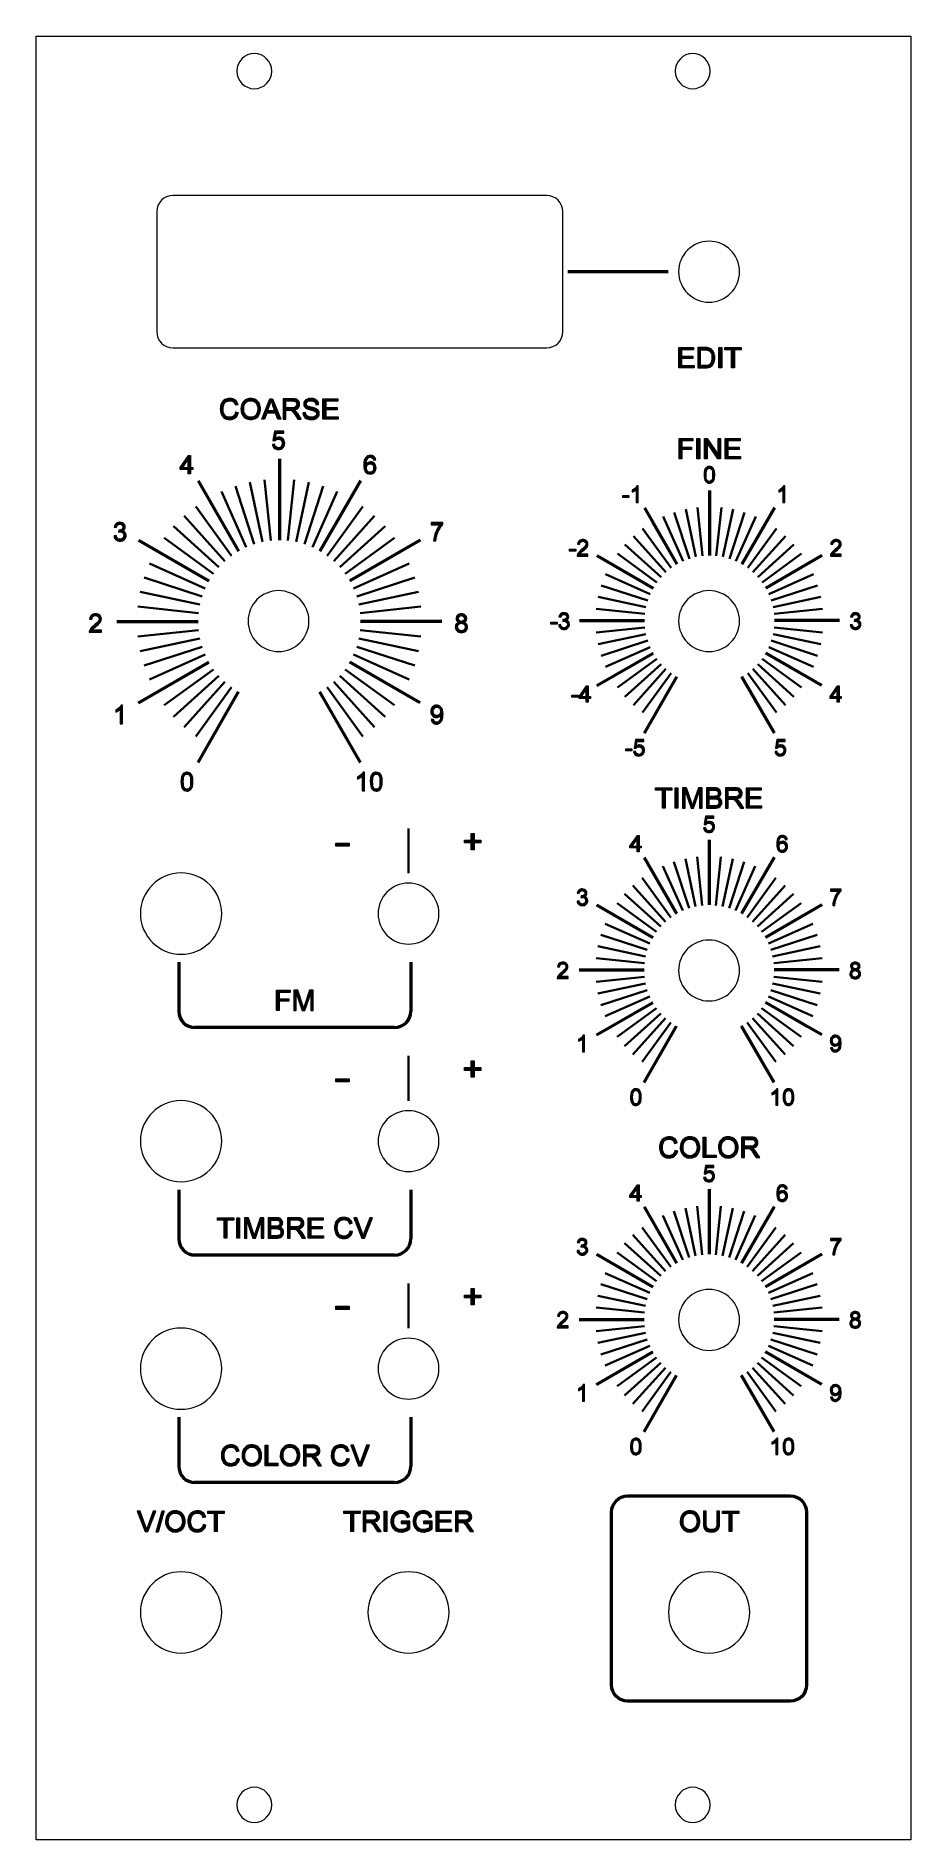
# Model space of a CAD drawing. Header units: inches. Extents: x -54 to 54, y -111 to 111.
import ezdxf

# ---------------------------------------------------------------- set-up
doc = ezdxf.new("R2010")
doc.units = ezdxf.units.IN
doc.header["$MEASUREMENT"] = 0
doc.layers.add('Decoupe', color=7, linetype='Continuous')
doc.layers.add('Impression', color=7, linetype='Continuous')

# ---------------------------------------------------------------- blocks, each defined once
blk = doc.blocks.new('block 2')
at = {"layer": 'Impression', "true_color": 0xffffff}
h = blk.add_hatch(color=7, dxfattribs=at)
h.dxf.hatch_style = 2
edge = h.paths.add_edge_path()
edge.add_spline(control_points=[(-40.42, -73.06), (-40.42, -73.06), (-41.4, -70.54), (-41.4, -70.54), (-41.4, -70.54), (-41.04, -70.54), (-41.04, -70.54), (-41.04, -70.54), (-40.38, -72.37), (-40.38, -72.37), (-40.33, -72.52), (-40.28, -72.66), (-40.25, -72.79), (-40.21, -72.65), (-40.16, -72.51), (-40.11, -72.37), (-40.11, -72.37), (-39.43, -70.54), (-39.43, -70.54), (-39.43, -70.54), (-39.09, -70.54), (-39.09, -70.54), (-39.09, -70.54), (-40.08, -73.06), (-40.08, -73.06), (-40.08, -73.06), (-40.42, -73.06), (-40.42, -73.06)], knot_values=[0, 0, 0, 0, 1, 1, 1, 2, 2, 2, 3, 3, 3, 4, 4, 4, 5, 5, 5, 6, 6, 6, 7, 7, 7, 8, 8, 8, 9, 9, 9, 9], degree=3, periodic=1)
h = blk.add_hatch(color=7, dxfattribs=at)
h.dxf.hatch_style = 2
h.paths.add_polyline_path([(-39.06, -73.11), (-38.33, -70.5), (-38.08, -70.5), (-38.81, -73.11)])
h = blk.add_hatch(color=7, dxfattribs=at)
h.dxf.hatch_style = 2
edge = h.paths.add_edge_path()
edge.add_spline(control_points=[(-37.91, -71.83), (-37.91, -71.41), (-37.8, -71.09), (-37.57, -70.85), (-37.35, -70.61), (-37.06, -70.49), (-36.7, -70.49), (-36.47, -70.49), (-36.26, -70.55), (-36.07, -70.66), (-35.88, -70.77), (-35.74, -70.93), (-35.64, -71.13), (-35.55, -71.33), (-35.5, -71.55), (-35.5, -71.8), (-35.5, -72.06), (-35.55, -72.29), (-35.65, -72.49), (-35.75, -72.69), (-35.9, -72.85), (-36.09, -72.95), (-36.28, -73.05), (-36.48, -73.11), (-36.7, -73.11), (-36.94, -73.11), (-37.15, -73.05), (-37.34, -72.93), (-37.53, -72.82), (-37.67, -72.66), (-37.77, -72.46), (-37.86, -72.27), (-37.91, -72.06), (-37.91, -71.83)], knot_values=[0, 0, 0, 0, 1, 1, 1, 2, 2, 2, 3, 3, 3, 4, 4, 4, 5, 5, 5, 6, 6, 6, 7, 7, 7, 8, 8, 8, 9, 9, 9, 10, 10, 10, 11, 11, 11, 11], degree=3, periodic=1)
edge = h.paths.add_edge_path()
edge.add_spline(control_points=[(-37.57, -71.84), (-37.57, -72.14), (-37.49, -72.38), (-37.32, -72.56), (-37.16, -72.73), (-36.95, -72.82), (-36.71, -72.82), (-36.45, -72.82), (-36.25, -72.73), (-36.08, -72.56), (-35.92, -72.38), (-35.84, -72.13), (-35.84, -71.8), (-35.84, -71.6), (-35.88, -71.42), (-35.95, -71.26), (-36.01, -71.11), (-36.12, -70.99), (-36.25, -70.91), (-36.38, -70.82), (-36.53, -70.78), (-36.7, -70.78), (-36.94, -70.78), (-37.14, -70.86), (-37.31, -71.02), (-37.48, -71.19), (-37.57, -71.46), (-37.57, -71.84)], knot_values=[0, 0, 0, 0, 1, 1, 1, 2, 2, 2, 3, 3, 3, 4, 4, 4, 5, 5, 5, 6, 6, 6, 7, 7, 7, 8, 8, 8, 9, 9, 9, 9], degree=3, periodic=1)
h = blk.add_hatch(color=7, dxfattribs=at)
h.dxf.hatch_style = 2
edge = h.paths.add_edge_path()
edge.add_spline(control_points=[(-33.26, -72.18), (-33.26, -72.18), (-32.93, -72.26), (-32.93, -72.26), (-33, -72.54), (-33.13, -72.75), (-33.31, -72.89), (-33.49, -73.03), (-33.71, -73.11), (-33.98, -73.11), (-34.25, -73.11), (-34.47, -73.05), (-34.64, -72.94), (-34.81, -72.83), (-34.94, -72.67), (-35.03, -72.46), (-35.12, -72.25), (-35.16, -72.02), (-35.16, -71.78), (-35.16, -71.52), (-35.11, -71.29), (-35.01, -71.09), (-34.91, -70.9), (-34.77, -70.75), (-34.58, -70.65), (-34.4, -70.55), (-34.19, -70.5), (-33.97, -70.5), (-33.72, -70.5), (-33.51, -70.56), (-33.33, -70.69), (-33.16, -70.82), (-33.04, -71), (-32.97, -71.23), (-32.97, -71.23), (-33.3, -71.31), (-33.3, -71.31), (-33.36, -71.12), (-33.45, -70.99), (-33.56, -70.91), (-33.67, -70.82), (-33.81, -70.78), (-33.98, -70.78), (-34.17, -70.78), (-34.33, -70.83), (-34.46, -70.92), (-34.59, -71.01), (-34.69, -71.14), (-34.74, -71.3), (-34.79, -71.45), (-34.82, -71.61), (-34.82, -71.78), (-34.82, -71.99), (-34.79, -72.18), (-34.72, -72.34), (-34.66, -72.5), (-34.56, -72.62), (-34.43, -72.7), (-34.3, -72.78), (-34.16, -72.82), (-34, -72.82), (-33.82, -72.82), (-33.66, -72.77), (-33.53, -72.66), (-33.4, -72.55), (-33.31, -72.39), (-33.26, -72.18)], knot_values=[0, 0, 0, 0, 1, 1, 1, 2, 2, 2, 3, 3, 3, 4, 4, 4, 5, 5, 5, 6, 6, 6, 7, 7, 7, 8, 8, 8, 9, 9, 9, 10, 10, 10, 11, 11, 11, 12, 12, 12, 13, 13, 13, 14, 14, 14, 15, 15, 15, 16, 16, 16, 17, 17, 17, 18, 18, 18, 19, 19, 19, 20, 20, 20, 21, 21, 21, 22, 22, 22, 22], degree=3, periodic=1)
h = blk.add_hatch(color=7, dxfattribs=at)
h.dxf.hatch_style = 2
h.paths.add_polyline_path([(-31.88, -73.06), (-31.88, -70.84), (-32.71, -70.84), (-32.71, -70.54), (-30.71, -70.54), (-30.71, -70.84), (-31.54, -70.84), (-31.54, -73.06)])
at = {"layer": 'Impression', "lineweight": 0}
for points in [[(-39.06, -73.11), (-38.33, -70.5), (-38.08, -70.5), (-38.81, -73.11), (-39.06, -73.11)], [(-31.88, -73.06), (-31.88, -70.84), (-32.71, -70.84), (-32.71, -70.54), (-30.71, -70.54), (-30.71, -70.84), (-31.54, -70.84), (-31.54, -73.06), (-31.88, -73.06)]]:
    blk.add_lwpolyline(points, dxfattribs=at)
for points, knots in [([(-40.42, -73.06), (-40.42, -73.06), (-41.4, -70.54), (-41.4, -70.54), (-41.4, -70.54), (-41.04, -70.54), (-41.04, -70.54), (-41.04, -70.54), (-40.38, -72.37), (-40.38, -72.37), (-40.33, -72.52), (-40.28, -72.66), (-40.25, -72.79), (-40.21, -72.65), (-40.16, -72.51), (-40.11, -72.37), (-40.11, -72.37), (-39.43, -70.54), (-39.43, -70.54), (-39.43, -70.54), (-39.09, -70.54), (-39.09, -70.54), (-39.09, -70.54), (-40.08, -73.06), (-40.08, -73.06), (-40.08, -73.06), (-40.42, -73.06), (-40.42, -73.06)], [0, 0, 0, 0, 1, 1, 1, 2, 2, 2, 3, 3, 3, 4, 4, 4, 5, 5, 5, 6, 6, 6, 7, 7, 7, 8, 8, 8, 9, 9, 9, 9]), ([(-37.91, -71.83), (-37.91, -71.41), (-37.8, -71.09), (-37.57, -70.85), (-37.35, -70.61), (-37.06, -70.49), (-36.7, -70.49), (-36.47, -70.49), (-36.26, -70.55), (-36.07, -70.66), (-35.88, -70.77), (-35.74, -70.93), (-35.64, -71.13), (-35.55, -71.33), (-35.5, -71.55), (-35.5, -71.8), (-35.5, -72.06), (-35.55, -72.29), (-35.65, -72.49), (-35.75, -72.69), (-35.9, -72.85), (-36.09, -72.95), (-36.28, -73.05), (-36.48, -73.11), (-36.7, -73.11), (-36.94, -73.11), (-37.15, -73.05), (-37.34, -72.93), (-37.53, -72.82), (-37.67, -72.66), (-37.77, -72.46), (-37.86, -72.27), (-37.91, -72.06), (-37.91, -71.83)], [0, 0, 0, 0, 1, 1, 1, 2, 2, 2, 3, 3, 3, 4, 4, 4, 5, 5, 5, 6, 6, 6, 7, 7, 7, 8, 8, 8, 9, 9, 9, 10, 10, 10, 11, 11, 11, 11]), ([(-37.57, -71.84), (-37.57, -72.14), (-37.49, -72.38), (-37.32, -72.56), (-37.16, -72.73), (-36.95, -72.82), (-36.71, -72.82), (-36.45, -72.82), (-36.25, -72.73), (-36.08, -72.56), (-35.92, -72.38), (-35.84, -72.13), (-35.84, -71.8), (-35.84, -71.6), (-35.88, -71.42), (-35.95, -71.26), (-36.01, -71.11), (-36.12, -70.99), (-36.25, -70.91), (-36.38, -70.82), (-36.53, -70.78), (-36.7, -70.78), (-36.94, -70.78), (-37.14, -70.86), (-37.31, -71.02), (-37.48, -71.19), (-37.57, -71.46), (-37.57, -71.84)], [0, 0, 0, 0, 1, 1, 1, 2, 2, 2, 3, 3, 3, 4, 4, 4, 5, 5, 5, 6, 6, 6, 7, 7, 7, 8, 8, 8, 9, 9, 9, 9]), ([(-33.26, -72.18), (-33.26, -72.18), (-32.93, -72.26), (-32.93, -72.26), (-33, -72.54), (-33.13, -72.75), (-33.31, -72.89), (-33.49, -73.03), (-33.71, -73.11), (-33.98, -73.11), (-34.25, -73.11), (-34.47, -73.05), (-34.64, -72.94), (-34.81, -72.83), (-34.94, -72.67), (-35.03, -72.46), (-35.12, -72.25), (-35.16, -72.02), (-35.16, -71.78), (-35.16, -71.52), (-35.11, -71.29), (-35.01, -71.09), (-34.91, -70.9), (-34.77, -70.75), (-34.58, -70.65), (-34.4, -70.55), (-34.19, -70.5), (-33.97, -70.5), (-33.72, -70.5), (-33.51, -70.56), (-33.33, -70.69), (-33.16, -70.82), (-33.04, -71), (-32.97, -71.23), (-32.97, -71.23), (-33.3, -71.31), (-33.3, -71.31), (-33.36, -71.12), (-33.45, -70.99), (-33.56, -70.91), (-33.67, -70.82), (-33.81, -70.78), (-33.98, -70.78), (-34.17, -70.78), (-34.33, -70.83), (-34.46, -70.92), (-34.59, -71.01), (-34.69, -71.14), (-34.74, -71.3), (-34.79, -71.45), (-34.82, -71.61), (-34.82, -71.78), (-34.82, -71.99), (-34.79, -72.18), (-34.72, -72.34), (-34.66, -72.5), (-34.56, -72.62), (-34.43, -72.7), (-34.3, -72.78), (-34.16, -72.82), (-34, -72.82), (-33.82, -72.82), (-33.66, -72.77), (-33.53, -72.66), (-33.4, -72.55), (-33.31, -72.39), (-33.26, -72.18)], [0, 0, 0, 0, 1, 1, 1, 2, 2, 2, 3, 3, 3, 4, 4, 4, 5, 5, 5, 6, 6, 6, 7, 7, 7, 8, 8, 8, 9, 9, 9, 10, 10, 10, 11, 11, 11, 12, 12, 12, 13, 13, 13, 14, 14, 14, 15, 15, 15, 16, 16, 16, 17, 17, 17, 18, 18, 18, 19, 19, 19, 20, 20, 20, 21, 21, 21, 22, 22, 22, 22])]:
    blk.add_open_spline(points, degree=3, knots=knots, dxfattribs=at)
blk = doc.blocks.new('block 3')
at = {"layer": 'Impression', "true_color": 0xffffff}
h = blk.add_hatch(color=7, dxfattribs=at)
h.dxf.hatch_style = 2
edge = h.paths.add_edge_path()
edge.add_spline(control_points=[(25.45, -71.83), (25.45, -71.41), (25.56, -71.09), (25.78, -70.85), (26.01, -70.61), (26.3, -70.49), (26.66, -70.49), (26.89, -70.49), (27.1, -70.55), (27.29, -70.66), (27.47, -70.77), (27.62, -70.93), (27.71, -71.13), (27.81, -71.33), (27.86, -71.55), (27.86, -71.8), (27.86, -72.06), (27.81, -72.29), (27.71, -72.49), (27.6, -72.69), (27.46, -72.85), (27.27, -72.95), (27.08, -73.05), (26.87, -73.11), (26.65, -73.11), (26.42, -73.11), (26.2, -73.05), (26.02, -72.93), (25.83, -72.82), (25.69, -72.66), (25.59, -72.46), (25.5, -72.27), (25.45, -72.06), (25.45, -71.83)], knot_values=[0, 0, 0, 0, 1, 1, 1, 2, 2, 2, 3, 3, 3, 4, 4, 4, 5, 5, 5, 6, 6, 6, 7, 7, 7, 8, 8, 8, 9, 9, 9, 10, 10, 10, 11, 11, 11, 11], degree=3, periodic=1)
edge = h.paths.add_edge_path()
edge.add_spline(control_points=[(25.79, -71.84), (25.79, -72.14), (25.87, -72.38), (26.04, -72.56), (26.2, -72.73), (26.41, -72.82), (26.65, -72.82), (26.9, -72.82), (27.11, -72.73), (27.27, -72.56), (27.44, -72.38), (27.52, -72.13), (27.52, -71.8), (27.52, -71.6), (27.48, -71.42), (27.41, -71.26), (27.34, -71.11), (27.24, -70.99), (27.11, -70.91), (26.97, -70.82), (26.82, -70.78), (26.66, -70.78), (26.42, -70.78), (26.22, -70.86), (26.05, -71.02), (25.88, -71.19), (25.79, -71.46), (25.79, -71.84)], knot_values=[0, 0, 0, 0, 1, 1, 1, 2, 2, 2, 3, 3, 3, 4, 4, 4, 5, 5, 5, 6, 6, 6, 7, 7, 7, 8, 8, 8, 9, 9, 9, 9], degree=3, periodic=1)
h = blk.add_hatch(color=7, dxfattribs=at)
h.dxf.hatch_style = 2
edge = h.paths.add_edge_path()
edge.add_spline(control_points=[(29.95, -70.54), (29.95, -70.54), (30.28, -70.54), (30.28, -70.54), (30.28, -70.54), (30.28, -72), (30.28, -72), (30.28, -72.25), (30.26, -72.45), (30.2, -72.6), (30.14, -72.75), (30.04, -72.87), (29.89, -72.97), (29.74, -73.06), (29.54, -73.11), (29.3, -73.11), (29.06, -73.11), (28.87, -73.07), (28.72, -72.98), (28.57, -72.9), (28.46, -72.78), (28.39, -72.63), (28.33, -72.48), (28.3, -72.27), (28.3, -72), (28.3, -72), (28.3, -70.54), (28.3, -70.54), (28.3, -70.54), (28.63, -70.54), (28.63, -70.54), (28.63, -70.54), (28.63, -72), (28.63, -72), (28.63, -72.22), (28.65, -72.38), (28.69, -72.48), (28.73, -72.58), (28.8, -72.66), (28.9, -72.72), (29, -72.78), (29.12, -72.81), (29.27, -72.81), (29.51, -72.81), (29.69, -72.75), (29.79, -72.64), (29.9, -72.53), (29.95, -72.31), (29.95, -72), (29.95, -72), (29.95, -70.54), (29.95, -70.54)], knot_values=[0, 0, 0, 0, 1, 1, 1, 2, 2, 2, 3, 3, 3, 4, 4, 4, 5, 5, 5, 6, 6, 6, 7, 7, 7, 8, 8, 8, 9, 9, 9, 10, 10, 10, 11, 11, 11, 12, 12, 12, 13, 13, 13, 14, 14, 14, 15, 15, 15, 16, 16, 16, 17, 17, 17, 17], degree=3, periodic=1)
h = blk.add_hatch(color=7, dxfattribs=at)
h.dxf.hatch_style = 2
h.paths.add_polyline_path([(31.48, -73.06), (31.48, -70.84), (30.65, -70.84), (30.65, -70.54), (32.65, -70.54), (32.65, -70.84), (31.82, -70.84), (31.82, -73.06)])
at = {"layer": 'Impression', "lineweight": 0}
blk.add_lwpolyline([(31.48, -73.06), (31.48, -70.84), (30.65, -70.84), (30.65, -70.54), (32.65, -70.54), (32.65, -70.84), (31.82, -70.84), (31.82, -73.06), (31.48, -73.06)], dxfattribs=at)
for points, knots in [([(25.45, -71.83), (25.45, -71.41), (25.56, -71.09), (25.78, -70.85), (26.01, -70.61), (26.3, -70.49), (26.66, -70.49), (26.89, -70.49), (27.1, -70.55), (27.29, -70.66), (27.47, -70.77), (27.62, -70.93), (27.71, -71.13), (27.81, -71.33), (27.86, -71.55), (27.86, -71.8), (27.86, -72.06), (27.81, -72.29), (27.71, -72.49), (27.6, -72.69), (27.46, -72.85), (27.27, -72.95), (27.08, -73.05), (26.87, -73.11), (26.65, -73.11), (26.42, -73.11), (26.2, -73.05), (26.02, -72.93), (25.83, -72.82), (25.69, -72.66), (25.59, -72.46), (25.5, -72.27), (25.45, -72.06), (25.45, -71.83)], [0, 0, 0, 0, 1, 1, 1, 2, 2, 2, 3, 3, 3, 4, 4, 4, 5, 5, 5, 6, 6, 6, 7, 7, 7, 8, 8, 8, 9, 9, 9, 10, 10, 10, 11, 11, 11, 11]), ([(25.79, -71.84), (25.79, -72.14), (25.87, -72.38), (26.04, -72.56), (26.2, -72.73), (26.41, -72.82), (26.65, -72.82), (26.9, -72.82), (27.11, -72.73), (27.27, -72.56), (27.44, -72.38), (27.52, -72.13), (27.52, -71.8), (27.52, -71.6), (27.48, -71.42), (27.41, -71.26), (27.34, -71.11), (27.24, -70.99), (27.11, -70.91), (26.97, -70.82), (26.82, -70.78), (26.66, -70.78), (26.42, -70.78), (26.22, -70.86), (26.05, -71.02), (25.88, -71.19), (25.79, -71.46), (25.79, -71.84)], [0, 0, 0, 0, 1, 1, 1, 2, 2, 2, 3, 3, 3, 4, 4, 4, 5, 5, 5, 6, 6, 6, 7, 7, 7, 8, 8, 8, 9, 9, 9, 9]), ([(29.95, -70.54), (29.95, -70.54), (30.28, -70.54), (30.28, -70.54), (30.28, -70.54), (30.28, -72), (30.28, -72), (30.28, -72.25), (30.26, -72.45), (30.2, -72.6), (30.14, -72.75), (30.04, -72.87), (29.89, -72.97), (29.74, -73.06), (29.54, -73.11), (29.3, -73.11), (29.06, -73.11), (28.87, -73.07), (28.72, -72.98), (28.57, -72.9), (28.46, -72.78), (28.39, -72.63), (28.33, -72.48), (28.3, -72.27), (28.3, -72), (28.3, -72), (28.3, -70.54), (28.3, -70.54), (28.3, -70.54), (28.63, -70.54), (28.63, -70.54), (28.63, -70.54), (28.63, -72), (28.63, -72), (28.63, -72.22), (28.65, -72.38), (28.69, -72.48), (28.73, -72.58), (28.8, -72.66), (28.9, -72.72), (29, -72.78), (29.12, -72.81), (29.27, -72.81), (29.51, -72.81), (29.69, -72.75), (29.79, -72.64), (29.9, -72.53), (29.95, -72.31), (29.95, -72), (29.95, -72), (29.95, -70.54), (29.95, -70.54)], [0, 0, 0, 0, 1, 1, 1, 2, 2, 2, 3, 3, 3, 4, 4, 4, 5, 5, 5, 6, 6, 6, 7, 7, 7, 8, 8, 8, 9, 9, 9, 10, 10, 10, 11, 11, 11, 12, 12, 12, 13, 13, 13, 14, 14, 14, 15, 15, 15, 16, 16, 16, 17, 17, 17, 17])]:
    blk.add_open_spline(points, degree=3, knots=knots, dxfattribs=at)
blk = doc.blocks.new('block 4')
at = {"layer": 'Impression', "true_color": 0xffffff}
h = blk.add_hatch(color=7, dxfattribs=at)
h.dxf.hatch_style = 2
h.paths.add_polyline_path([(25.32, 58.97), (25.32, 61.49), (27.02, 61.49), (27.02, 61.2), (25.65, 61.2), (25.65, 60.41), (26.84, 60.41), (26.84, 60.12), (25.65, 60.12), (25.65, 58.97)])
h = blk.add_hatch(color=7, dxfattribs=at)
h.dxf.hatch_style = 2
h.paths.add_polyline_path([(27.51, 58.97), (27.51, 61.49), (27.85, 61.49), (27.85, 58.97)])
h = blk.add_hatch(color=7, dxfattribs=at)
h.dxf.hatch_style = 2
h.paths.add_polyline_path([(28.43, 58.97), (28.43, 61.49), (28.78, 61.49), (30.1, 59.51), (30.1, 61.49), (30.42, 61.49), (30.42, 58.97), (30.08, 58.97), (28.75, 60.95), (28.75, 58.97)])
h = blk.add_hatch(color=7, dxfattribs=at)
h.dxf.hatch_style = 2
h.paths.add_polyline_path([(30.99, 58.97), (30.99, 61.49), (32.82, 61.49), (32.82, 61.2), (31.32, 61.2), (31.32, 60.42), (32.72, 60.42), (32.72, 60.13), (31.32, 60.13), (31.32, 59.27), (32.88, 59.27), (32.88, 58.97)])
at = {"layer": 'Impression', "lineweight": 0}
for points in [[(25.32, 58.97), (25.32, 61.49), (27.02, 61.49), (27.02, 61.2), (25.65, 61.2), (25.65, 60.41), (26.84, 60.41), (26.84, 60.12), (25.65, 60.12), (25.65, 58.97), (25.32, 58.97)], [(27.51, 58.97), (27.51, 61.49), (27.85, 61.49), (27.85, 58.97), (27.51, 58.97)], [(28.43, 58.97), (28.43, 61.49), (28.78, 61.49), (30.1, 59.51), (30.1, 61.49), (30.42, 61.49), (30.42, 58.97), (30.08, 58.97), (28.75, 60.95), (28.75, 58.97), (28.43, 58.97)], [(30.99, 58.97), (30.99, 61.49), (32.82, 61.49), (32.82, 61.2), (31.32, 61.2), (31.32, 60.42), (32.72, 60.42), (32.72, 60.13), (31.32, 60.13), (31.32, 59.27), (32.88, 59.27), (32.88, 58.97), (30.99, 58.97)]]:
    blk.add_lwpolyline(points, dxfattribs=at)
blk = doc.blocks.new('block 5')
at = {"layer": 'Impression', "true_color": 0xffffff}
h = blk.add_hatch(color=7, dxfattribs=at)
h.dxf.hatch_style = 2
edge = h.paths.add_edge_path()
edge.add_spline(control_points=[(37.12, 22.95), (37.12, 22.95), (37.38, 22.97), (37.38, 22.97), (37.4, 22.85), (37.44, 22.75), (37.51, 22.69), (37.58, 22.62), (37.67, 22.59), (37.77, 22.59), (37.89, 22.59), (37.99, 22.64), (38.07, 22.73), (38.15, 22.82), (38.2, 22.94), (38.2, 23.08), (38.2, 23.23), (38.16, 23.34), (38.08, 23.42), (38, 23.5), (37.89, 23.54), (37.76, 23.54), (37.68, 23.54), (37.61, 23.52), (37.55, 23.49), (37.48, 23.45), (37.43, 23.4), (37.4, 23.35), (37.4, 23.35), (37.16, 23.38), (37.16, 23.38), (37.16, 23.38), (37.36, 24.41), (37.36, 24.41), (37.36, 24.41), (38.36, 24.41), (38.36, 24.41), (38.36, 24.41), (38.36, 24.18), (38.36, 24.18), (38.36, 24.18), (37.56, 24.18), (37.56, 24.18), (37.56, 24.18), (37.45, 23.63), (37.45, 23.63), (37.57, 23.72), (37.7, 23.76), (37.83, 23.76), (38.01, 23.76), (38.16, 23.7), (38.28, 23.58), (38.4, 23.46), (38.46, 23.3), (38.46, 23.11), (38.46, 22.92), (38.41, 22.77), (38.3, 22.63), (38.17, 22.47), (37.99, 22.39), (37.77, 22.39), (37.58, 22.39), (37.43, 22.44), (37.32, 22.54), (37.2, 22.64), (37.14, 22.78), (37.12, 22.95)], knot_values=[0, 0, 0, 0, 1, 1, 1, 2, 2, 2, 3, 3, 3, 4, 4, 4, 5, 5, 5, 6, 6, 6, 7, 7, 7, 8, 8, 8, 9, 9, 9, 10, 10, 10, 11, 11, 11, 12, 12, 12, 13, 13, 13, 14, 14, 14, 15, 15, 15, 16, 16, 16, 17, 17, 17, 18, 18, 18, 19, 19, 19, 20, 20, 20, 21, 21, 21, 22, 22, 22, 22], degree=3, periodic=1)
at = {"layer": 'Impression', "lineweight": 0}
blk.add_open_spline([(37.12, 22.95), (37.12, 22.95), (37.38, 22.97), (37.38, 22.97), (37.4, 22.85), (37.44, 22.75), (37.51, 22.69), (37.58, 22.62), (37.67, 22.59), (37.77, 22.59), (37.89, 22.59), (37.99, 22.64), (38.07, 22.73), (38.15, 22.82), (38.2, 22.94), (38.2, 23.08), (38.2, 23.23), (38.16, 23.34), (38.08, 23.42), (38, 23.5), (37.89, 23.54), (37.76, 23.54), (37.68, 23.54), (37.61, 23.52), (37.55, 23.49), (37.48, 23.45), (37.43, 23.4), (37.4, 23.35), (37.4, 23.35), (37.16, 23.38), (37.16, 23.38), (37.16, 23.38), (37.36, 24.41), (37.36, 24.41), (37.36, 24.41), (38.36, 24.41), (38.36, 24.41), (38.36, 24.41), (38.36, 24.18), (38.36, 24.18), (38.36, 24.18), (37.56, 24.18), (37.56, 24.18), (37.56, 24.18), (37.45, 23.63), (37.45, 23.63), (37.57, 23.72), (37.7, 23.76), (37.83, 23.76), (38.01, 23.76), (38.16, 23.7), (38.28, 23.58), (38.4, 23.46), (38.46, 23.3), (38.46, 23.11), (38.46, 22.92), (38.41, 22.77), (38.3, 22.63), (38.17, 22.47), (37.99, 22.39), (37.77, 22.39), (37.58, 22.39), (37.43, 22.44), (37.32, 22.54), (37.2, 22.64), (37.14, 22.78), (37.12, 22.95)], degree=3, knots=[0, 0, 0, 0, 1, 1, 1, 2, 2, 2, 3, 3, 3, 4, 4, 4, 5, 5, 5, 6, 6, 6, 7, 7, 7, 8, 8, 8, 9, 9, 9, 10, 10, 10, 11, 11, 11, 12, 12, 12, 13, 13, 13, 14, 14, 14, 15, 15, 15, 16, 16, 16, 17, 17, 17, 18, 18, 18, 19, 19, 19, 20, 20, 20, 21, 21, 21, 22, 22, 22, 22], dxfattribs=at)
blk = doc.blocks.new('block 6')
at = {"layer": 'Impression', "true_color": 0xffffff}
h = blk.add_hatch(color=7, dxfattribs=at)
h.dxf.hatch_style = 2
h.paths.add_polyline_path([(44.76, 29.01), (44.76, 29.49), (43.89, 29.49), (43.89, 29.72), (44.81, 31.03), (45.01, 31.03), (45.01, 29.72), (45.28, 29.72), (45.28, 29.49), (45.01, 29.49), (45.01, 29.01)])
h.paths.add_polyline_path([(44.76, 29.72), (44.76, 30.63), (44.13, 29.72)])
at = {"layer": 'Impression', "lineweight": 0}
for points in [[(44.76, 29.01), (44.76, 29.49), (43.89, 29.49), (43.89, 29.72), (44.81, 31.03), (45.01, 31.03), (45.01, 29.72), (45.28, 29.72), (45.28, 29.49), (45.01, 29.49), (45.01, 29.01), (44.76, 29.01)], [(44.76, 29.72), (44.76, 30.63), (44.13, 29.72), (44.76, 29.72)]]:
    blk.add_lwpolyline(points, dxfattribs=at)
blk = doc.blocks.new('block 7')
at = {"layer": 'Impression', "true_color": 0xffffff}
h = blk.add_hatch(color=7, dxfattribs=at)
h.dxf.hatch_style = 2
edge = h.paths.add_edge_path()
edge.add_spline(control_points=[(46.38, 38.54), (46.38, 38.54), (46.63, 38.58), (46.63, 38.58), (46.66, 38.44), (46.71, 38.33), (46.77, 38.27), (46.84, 38.21), (46.93, 38.18), (47.02, 38.18), (47.14, 38.18), (47.24, 38.22), (47.32, 38.3), (47.4, 38.38), (47.44, 38.48), (47.44, 38.6), (47.44, 38.71), (47.4, 38.81), (47.33, 38.88), (47.25, 38.96), (47.16, 38.99), (47.04, 38.99), (47, 38.99), (46.94, 38.98), (46.87, 38.97), (46.87, 38.97), (46.9, 39.18), (46.9, 39.18), (46.91, 39.18), (46.93, 39.18), (46.94, 39.18), (47.04, 39.18), (47.14, 39.21), (47.22, 39.26), (47.31, 39.32), (47.35, 39.4), (47.35, 39.52), (47.35, 39.61), (47.32, 39.68), (47.26, 39.74), (47.19, 39.8), (47.12, 39.83), (47.02, 39.83), (46.92, 39.83), (46.84, 39.8), (46.78, 39.74), (46.71, 39.68), (46.67, 39.59), (46.65, 39.47), (46.65, 39.47), (46.4, 39.51), (46.4, 39.51), (46.44, 39.68), (46.5, 39.81), (46.61, 39.9), (46.72, 39.99), (46.85, 40.04), (47.01, 40.04), (47.12, 40.04), (47.22, 40.01), (47.32, 39.97), (47.41, 39.92), (47.48, 39.86), (47.53, 39.77), (47.58, 39.69), (47.6, 39.6), (47.6, 39.51), (47.6, 39.43), (47.58, 39.35), (47.53, 39.27), (47.49, 39.2), (47.42, 39.15), (47.33, 39.1), (47.45, 39.08), (47.54, 39.02), (47.6, 38.93), (47.67, 38.85), (47.7, 38.74), (47.7, 38.61), (47.7, 38.43), (47.64, 38.28), (47.51, 38.16), (47.38, 38.03), (47.22, 37.97), (47.02, 37.97), (46.84, 37.97), (46.7, 38.03), (46.58, 38.13), (46.46, 38.24), (46.4, 38.37), (46.38, 38.54)], knot_values=[0, 0, 0, 0, 1, 1, 1, 2, 2, 2, 3, 3, 3, 4, 4, 4, 5, 5, 5, 6, 6, 6, 7, 7, 7, 8, 8, 8, 9, 9, 9, 10, 10, 10, 11, 11, 11, 12, 12, 12, 13, 13, 13, 14, 14, 14, 15, 15, 15, 16, 16, 16, 17, 17, 17, 18, 18, 18, 19, 19, 19, 20, 20, 20, 21, 21, 21, 22, 22, 22, 23, 23, 23, 24, 24, 24, 25, 25, 25, 26, 26, 26, 27, 27, 27, 28, 28, 28, 29, 29, 29, 30, 30, 30, 30], degree=3, periodic=1)
at = {"layer": 'Impression', "lineweight": 0}
blk.add_open_spline([(46.38, 38.54), (46.38, 38.54), (46.63, 38.58), (46.63, 38.58), (46.66, 38.44), (46.71, 38.33), (46.77, 38.27), (46.84, 38.21), (46.93, 38.18), (47.02, 38.18), (47.14, 38.18), (47.24, 38.22), (47.32, 38.3), (47.4, 38.38), (47.44, 38.48), (47.44, 38.6), (47.44, 38.71), (47.4, 38.81), (47.33, 38.88), (47.25, 38.96), (47.16, 38.99), (47.04, 38.99), (47, 38.99), (46.94, 38.98), (46.87, 38.97), (46.87, 38.97), (46.9, 39.18), (46.9, 39.18), (46.91, 39.18), (46.93, 39.18), (46.94, 39.18), (47.04, 39.18), (47.14, 39.21), (47.22, 39.26), (47.31, 39.32), (47.35, 39.4), (47.35, 39.52), (47.35, 39.61), (47.32, 39.68), (47.26, 39.74), (47.19, 39.8), (47.12, 39.83), (47.02, 39.83), (46.92, 39.83), (46.84, 39.8), (46.78, 39.74), (46.71, 39.68), (46.67, 39.59), (46.65, 39.47), (46.65, 39.47), (46.4, 39.51), (46.4, 39.51), (46.44, 39.68), (46.5, 39.81), (46.61, 39.9), (46.72, 39.99), (46.85, 40.04), (47.01, 40.04), (47.12, 40.04), (47.22, 40.01), (47.32, 39.97), (47.41, 39.92), (47.48, 39.86), (47.53, 39.77), (47.58, 39.69), (47.6, 39.6), (47.6, 39.51), (47.6, 39.43), (47.58, 39.35), (47.53, 39.27), (47.49, 39.2), (47.42, 39.15), (47.33, 39.1), (47.45, 39.08), (47.54, 39.02), (47.6, 38.93), (47.67, 38.85), (47.7, 38.74), (47.7, 38.61), (47.7, 38.43), (47.64, 38.28), (47.51, 38.16), (47.38, 38.03), (47.22, 37.97), (47.02, 37.97), (46.84, 37.97), (46.7, 38.03), (46.58, 38.13), (46.46, 38.24), (46.4, 38.37), (46.38, 38.54)], degree=3, knots=[0, 0, 0, 0, 1, 1, 1, 2, 2, 2, 3, 3, 3, 4, 4, 4, 5, 5, 5, 6, 6, 6, 7, 7, 7, 8, 8, 8, 9, 9, 9, 10, 10, 10, 11, 11, 11, 12, 12, 12, 13, 13, 13, 14, 14, 14, 15, 15, 15, 16, 16, 16, 17, 17, 17, 18, 18, 18, 19, 19, 19, 20, 20, 20, 21, 21, 21, 22, 22, 22, 23, 23, 23, 24, 24, 24, 25, 25, 25, 26, 26, 26, 27, 27, 27, 28, 28, 28, 29, 29, 29, 30, 30, 30, 30], dxfattribs=at)
blk = doc.blocks.new('block 8')
at = {"layer": 'Impression', "true_color": 0xffffff}
h = blk.add_hatch(color=7, dxfattribs=at)
h.dxf.hatch_style = 2
edge = h.paths.add_edge_path()
edge.add_spline(control_points=[(45.27, 47.25), (45.27, 47.25), (45.27, 47.01), (45.27, 47.01), (45.27, 47.01), (43.94, 47.01), (43.94, 47.01), (43.93, 47.07), (43.94, 47.13), (43.96, 47.18), (44, 47.27), (44.05, 47.36), (44.13, 47.45), (44.2, 47.54), (44.31, 47.64), (44.45, 47.76), (44.67, 47.94), (44.82, 48.08), (44.9, 48.18), (44.97, 48.29), (45.01, 48.39), (45.01, 48.48), (45.01, 48.58), (44.98, 48.66), (44.91, 48.73), (44.84, 48.8), (44.75, 48.83), (44.63, 48.83), (44.51, 48.83), (44.42, 48.8), (44.35, 48.73), (44.27, 48.65), (44.24, 48.55), (44.24, 48.43), (44.24, 48.43), (43.98, 48.45), (43.98, 48.45), (44, 48.64), (44.07, 48.79), (44.18, 48.89), (44.29, 48.99), (44.45, 49.04), (44.64, 49.04), (44.83, 49.04), (44.99, 48.98), (45.1, 48.88), (45.21, 48.77), (45.27, 48.64), (45.27, 48.48), (45.27, 48.4), (45.25, 48.32), (45.22, 48.24), (45.19, 48.16), (45.13, 48.08), (45.05, 47.99), (44.98, 47.91), (44.85, 47.79), (44.67, 47.64), (44.52, 47.51), (44.43, 47.43), (44.38, 47.38), (44.34, 47.34), (44.31, 47.29), (44.28, 47.25), (44.28, 47.25), (45.27, 47.25), (45.27, 47.25)], knot_values=[0, 0, 0, 0, 1, 1, 1, 2, 2, 2, 3, 3, 3, 4, 4, 4, 5, 5, 5, 6, 6, 6, 7, 7, 7, 8, 8, 8, 9, 9, 9, 10, 10, 10, 11, 11, 11, 12, 12, 12, 13, 13, 13, 14, 14, 14, 15, 15, 15, 16, 16, 16, 17, 17, 17, 18, 18, 18, 19, 19, 19, 20, 20, 20, 21, 21, 21, 22, 22, 22, 22], degree=3, periodic=1)
at = {"layer": 'Impression', "lineweight": 0}
blk.add_open_spline([(45.27, 47.25), (45.27, 47.25), (45.27, 47.01), (45.27, 47.01), (45.27, 47.01), (43.94, 47.01), (43.94, 47.01), (43.93, 47.07), (43.94, 47.13), (43.96, 47.18), (44, 47.27), (44.05, 47.36), (44.13, 47.45), (44.2, 47.54), (44.31, 47.64), (44.45, 47.76), (44.67, 47.94), (44.82, 48.08), (44.9, 48.18), (44.97, 48.29), (45.01, 48.39), (45.01, 48.48), (45.01, 48.58), (44.98, 48.66), (44.91, 48.73), (44.84, 48.8), (44.75, 48.83), (44.63, 48.83), (44.51, 48.83), (44.42, 48.8), (44.35, 48.73), (44.27, 48.65), (44.24, 48.55), (44.24, 48.43), (44.24, 48.43), (43.98, 48.45), (43.98, 48.45), (44, 48.64), (44.07, 48.79), (44.18, 48.89), (44.29, 48.99), (44.45, 49.04), (44.64, 49.04), (44.83, 49.04), (44.99, 48.98), (45.1, 48.88), (45.21, 48.77), (45.27, 48.64), (45.27, 48.48), (45.27, 48.4), (45.25, 48.32), (45.22, 48.24), (45.19, 48.16), (45.13, 48.08), (45.05, 47.99), (44.98, 47.91), (44.85, 47.79), (44.67, 47.64), (44.52, 47.51), (44.43, 47.43), (44.38, 47.38), (44.34, 47.34), (44.31, 47.29), (44.28, 47.25), (44.28, 47.25), (45.27, 47.25), (45.27, 47.25)], degree=3, knots=[0, 0, 0, 0, 1, 1, 1, 2, 2, 2, 3, 3, 3, 4, 4, 4, 5, 5, 5, 6, 6, 6, 7, 7, 7, 8, 8, 8, 9, 9, 9, 10, 10, 10, 11, 11, 11, 12, 12, 12, 13, 13, 13, 14, 14, 14, 15, 15, 15, 16, 16, 16, 17, 17, 17, 18, 18, 18, 19, 19, 19, 20, 20, 20, 21, 21, 21, 22, 22, 22, 22], dxfattribs=at)
blk = doc.blocks.new('block 9')
at = {"layer": 'Impression', "true_color": 0xffffff}
h = blk.add_hatch(color=7, dxfattribs=at)
h.dxf.hatch_style = 2
edge = h.paths.add_edge_path()
edge.add_spline(control_points=[(38.31, 53.6), (38.31, 53.6), (38.07, 53.6), (38.07, 53.6), (38.07, 53.6), (38.07, 55.18), (38.07, 55.18), (38.01, 55.12), (37.93, 55.06), (37.83, 55.01), (37.73, 54.95), (37.65, 54.91), (37.57, 54.88), (37.57, 54.88), (37.57, 55.12), (37.57, 55.12), (37.71, 55.18), (37.83, 55.26), (37.93, 55.36), (38.04, 55.45), (38.11, 55.54), (38.15, 55.63), (38.15, 55.63), (38.31, 55.63), (38.31, 55.63), (38.31, 55.63), (38.31, 53.6), (38.31, 53.6)], knot_values=[0, 0, 0, 0, 1, 1, 1, 2, 2, 2, 3, 3, 3, 4, 4, 4, 5, 5, 5, 6, 6, 6, 7, 7, 7, 8, 8, 8, 9, 9, 9, 9], degree=3, periodic=1)
at = {"layer": 'Impression', "lineweight": 0}
blk.add_open_spline([(38.31, 53.6), (38.31, 53.6), (38.07, 53.6), (38.07, 53.6), (38.07, 53.6), (38.07, 55.18), (38.07, 55.18), (38.01, 55.12), (37.93, 55.06), (37.83, 55.01), (37.73, 54.95), (37.65, 54.91), (37.57, 54.88), (37.57, 54.88), (37.57, 55.12), (37.57, 55.12), (37.71, 55.18), (37.83, 55.26), (37.93, 55.36), (38.04, 55.45), (38.11, 55.54), (38.15, 55.63), (38.15, 55.63), (38.31, 55.63), (38.31, 55.63), (38.31, 55.63), (38.31, 53.6), (38.31, 53.6)], degree=3, knots=[0, 0, 0, 0, 1, 1, 1, 2, 2, 2, 3, 3, 3, 4, 4, 4, 5, 5, 5, 6, 6, 6, 7, 7, 7, 8, 8, 8, 9, 9, 9, 9], dxfattribs=at)
blk = doc.blocks.new('block 10')
at = {"layer": 'Impression', "true_color": 0xffffff}
h = blk.add_hatch(color=7, dxfattribs=at)
h.dxf.hatch_style = 2
edge = h.paths.add_edge_path()
edge.add_spline(control_points=[(28.38, 57.01), (28.38, 57.24), (28.4, 57.44), (28.45, 57.58), (28.5, 57.73), (28.57, 57.84), (28.67, 57.92), (28.77, 58), (28.89, 58.04), (29.04, 58.04), (29.15, 58.04), (29.24, 58.02), (29.32, 57.97), (29.4, 57.93), (29.47, 57.87), (29.53, 57.78), (29.58, 57.7), (29.62, 57.6), (29.65, 57.48), (29.68, 57.37), (29.7, 57.21), (29.7, 57.01), (29.7, 56.77), (29.67, 56.58), (29.62, 56.43), (29.57, 56.29), (29.5, 56.17), (29.4, 56.09), (29.31, 56.01), (29.19, 55.97), (29.04, 55.97), (28.84, 55.97), (28.69, 56.04), (28.58, 56.18), (28.45, 56.35), (28.38, 56.63), (28.38, 57.01)], knot_values=[0, 0, 0, 0, 1, 1, 1, 2, 2, 2, 3, 3, 3, 4, 4, 4, 5, 5, 5, 6, 6, 6, 7, 7, 7, 8, 8, 8, 9, 9, 9, 10, 10, 10, 11, 11, 11, 12, 12, 12, 12], degree=3, periodic=1)
edge = h.paths.add_edge_path()
edge.add_spline(control_points=[(28.63, 57.01), (28.63, 56.67), (28.67, 56.45), (28.75, 56.34), (28.83, 56.23), (28.92, 56.18), (29.04, 56.18), (29.15, 56.18), (29.25, 56.23), (29.32, 56.34), (29.4, 56.45), (29.44, 56.68), (29.44, 57.01), (29.44, 57.34), (29.4, 57.56), (29.32, 57.67), (29.25, 57.78), (29.15, 57.83), (29.03, 57.83), (28.92, 57.83), (28.83, 57.78), (28.76, 57.69), (28.68, 57.56), (28.63, 57.34), (28.63, 57.01)], knot_values=[0, 0, 0, 0, 1, 1, 1, 2, 2, 2, 3, 3, 3, 4, 4, 4, 5, 5, 5, 6, 6, 6, 7, 7, 7, 8, 8, 8, 8], degree=3, periodic=1)
at = {"layer": 'Impression', "lineweight": 0}
for points, knots in [([(28.38, 57.01), (28.38, 57.24), (28.4, 57.44), (28.45, 57.58), (28.5, 57.73), (28.57, 57.84), (28.67, 57.92), (28.77, 58), (28.89, 58.04), (29.04, 58.04), (29.15, 58.04), (29.24, 58.02), (29.32, 57.97), (29.4, 57.93), (29.47, 57.87), (29.53, 57.78), (29.58, 57.7), (29.62, 57.6), (29.65, 57.48), (29.68, 57.37), (29.7, 57.21), (29.7, 57.01), (29.7, 56.77), (29.67, 56.58), (29.62, 56.43), (29.57, 56.29), (29.5, 56.17), (29.4, 56.09), (29.31, 56.01), (29.19, 55.97), (29.04, 55.97), (28.84, 55.97), (28.69, 56.04), (28.58, 56.18), (28.45, 56.35), (28.38, 56.63), (28.38, 57.01)], [0, 0, 0, 0, 1, 1, 1, 2, 2, 2, 3, 3, 3, 4, 4, 4, 5, 5, 5, 6, 6, 6, 7, 7, 7, 8, 8, 8, 9, 9, 9, 10, 10, 10, 11, 11, 11, 12, 12, 12, 12]), ([(28.63, 57.01), (28.63, 56.67), (28.67, 56.45), (28.75, 56.34), (28.83, 56.23), (28.92, 56.18), (29.04, 56.18), (29.15, 56.18), (29.25, 56.23), (29.32, 56.34), (29.4, 56.45), (29.44, 56.68), (29.44, 57.01), (29.44, 57.34), (29.4, 57.56), (29.32, 57.67), (29.25, 57.78), (29.15, 57.83), (29.03, 57.83), (28.92, 57.83), (28.83, 57.78), (28.76, 57.69), (28.68, 57.56), (28.63, 57.34), (28.63, 57.01)], [0, 0, 0, 0, 1, 1, 1, 2, 2, 2, 3, 3, 3, 4, 4, 4, 5, 5, 5, 6, 6, 6, 7, 7, 7, 8, 8, 8, 8])]:
    blk.add_open_spline(points, degree=3, knots=knots, dxfattribs=at)
blk = doc.blocks.new('block 11')
at = {"layer": 'Impression', "true_color": 0xffffff}
h = blk.add_hatch(color=7, dxfattribs=at)
h.dxf.hatch_style = 2
edge = h.paths.add_edge_path()
edge.add_spline(control_points=[(20.28, 53.6), (20.28, 53.6), (20.03, 53.6), (20.03, 53.6), (20.03, 53.6), (20.03, 55.18), (20.03, 55.18), (19.97, 55.12), (19.89, 55.06), (19.79, 55.01), (19.7, 54.95), (19.61, 54.91), (19.53, 54.88), (19.53, 54.88), (19.53, 55.12), (19.53, 55.12), (19.67, 55.18), (19.79, 55.26), (19.9, 55.36), (20, 55.45), (20.07, 55.54), (20.12, 55.63), (20.12, 55.63), (20.28, 55.63), (20.28, 55.63), (20.28, 55.63), (20.28, 53.6), (20.28, 53.6)], knot_values=[0, 0, 0, 0, 1, 1, 1, 2, 2, 2, 3, 3, 3, 4, 4, 4, 5, 5, 5, 6, 6, 6, 7, 7, 7, 8, 8, 8, 9, 9, 9, 9], degree=3, periodic=1)
h = blk.add_hatch(color=7, dxfattribs=at)
h.dxf.hatch_style = 2
h.paths.add_polyline_path([(18.38, 54.2), (18.38, 54.45), (19.14, 54.45), (19.14, 54.2)])
at = {"layer": 'Impression', "lineweight": 0}
blk.add_lwpolyline([(18.38, 54.2), (18.38, 54.45), (19.14, 54.45), (19.14, 54.2), (18.38, 54.2)], dxfattribs=at)
blk.add_open_spline([(20.28, 53.6), (20.28, 53.6), (20.03, 53.6), (20.03, 53.6), (20.03, 53.6), (20.03, 55.18), (20.03, 55.18), (19.97, 55.12), (19.89, 55.06), (19.79, 55.01), (19.7, 54.95), (19.61, 54.91), (19.53, 54.88), (19.53, 54.88), (19.53, 55.12), (19.53, 55.12), (19.67, 55.18), (19.79, 55.26), (19.9, 55.36), (20, 55.45), (20.07, 55.54), (20.12, 55.63), (20.12, 55.63), (20.28, 55.63), (20.28, 55.63), (20.28, 55.63), (20.28, 53.6), (20.28, 53.6)], degree=3, knots=[0, 0, 0, 0, 1, 1, 1, 2, 2, 2, 3, 3, 3, 4, 4, 4, 5, 5, 5, 6, 6, 6, 7, 7, 7, 8, 8, 8, 9, 9, 9, 9], dxfattribs=at)
blk = doc.blocks.new('block 12')
at = {"layer": 'Impression', "true_color": 0xffffff}
h = blk.add_hatch(color=7, dxfattribs=at)
h.dxf.hatch_style = 2
edge = h.paths.add_edge_path()
edge.add_spline(control_points=[(14.09, 47.25), (14.09, 47.25), (14.09, 47.01), (14.09, 47.01), (14.09, 47.01), (12.76, 47.01), (12.76, 47.01), (12.76, 47.07), (12.77, 47.13), (12.79, 47.18), (12.82, 47.27), (12.88, 47.36), (12.95, 47.45), (13.02, 47.54), (13.13, 47.64), (13.27, 47.76), (13.49, 47.94), (13.64, 48.08), (13.72, 48.18), (13.8, 48.29), (13.84, 48.39), (13.84, 48.48), (13.84, 48.58), (13.8, 48.66), (13.73, 48.73), (13.66, 48.8), (13.57, 48.83), (13.46, 48.83), (13.34, 48.83), (13.24, 48.8), (13.17, 48.73), (13.1, 48.65), (13.06, 48.55), (13.06, 48.43), (13.06, 48.43), (12.8, 48.45), (12.8, 48.45), (12.82, 48.64), (12.89, 48.79), (13, 48.89), (13.12, 48.99), (13.27, 49.04), (13.46, 49.04), (13.65, 49.04), (13.81, 48.98), (13.92, 48.88), (14.03, 48.77), (14.09, 48.64), (14.09, 48.48), (14.09, 48.4), (14.07, 48.32), (14.04, 48.24), (14.01, 48.16), (13.95, 48.08), (13.88, 47.99), (13.8, 47.91), (13.67, 47.79), (13.49, 47.64), (13.34, 47.51), (13.25, 47.43), (13.21, 47.38), (13.16, 47.34), (13.13, 47.29), (13.1, 47.25), (13.1, 47.25), (14.09, 47.25), (14.09, 47.25)], knot_values=[0, 0, 0, 0, 1, 1, 1, 2, 2, 2, 3, 3, 3, 4, 4, 4, 5, 5, 5, 6, 6, 6, 7, 7, 7, 8, 8, 8, 9, 9, 9, 10, 10, 10, 11, 11, 11, 12, 12, 12, 13, 13, 13, 14, 14, 14, 15, 15, 15, 16, 16, 16, 17, 17, 17, 18, 18, 18, 19, 19, 19, 20, 20, 20, 21, 21, 21, 22, 22, 22, 22], degree=3, periodic=1)
h = blk.add_hatch(color=7, dxfattribs=at)
h.dxf.hatch_style = 2
h.paths.add_polyline_path([(11.82, 47.62), (11.82, 47.87), (12.58, 47.87), (12.58, 47.62)])
at = {"layer": 'Impression', "lineweight": 0}
blk.add_lwpolyline([(11.82, 47.62), (11.82, 47.87), (12.58, 47.87), (12.58, 47.62), (11.82, 47.62)], dxfattribs=at)
blk.add_open_spline([(14.09, 47.25), (14.09, 47.25), (14.09, 47.01), (14.09, 47.01), (14.09, 47.01), (12.76, 47.01), (12.76, 47.01), (12.76, 47.07), (12.77, 47.13), (12.79, 47.18), (12.82, 47.27), (12.88, 47.36), (12.95, 47.45), (13.02, 47.54), (13.13, 47.64), (13.27, 47.76), (13.49, 47.94), (13.64, 48.08), (13.72, 48.18), (13.8, 48.29), (13.84, 48.39), (13.84, 48.48), (13.84, 48.58), (13.8, 48.66), (13.73, 48.73), (13.66, 48.8), (13.57, 48.83), (13.46, 48.83), (13.34, 48.83), (13.24, 48.8), (13.17, 48.73), (13.1, 48.65), (13.06, 48.55), (13.06, 48.43), (13.06, 48.43), (12.8, 48.45), (12.8, 48.45), (12.82, 48.64), (12.89, 48.79), (13, 48.89), (13.12, 48.99), (13.27, 49.04), (13.46, 49.04), (13.65, 49.04), (13.81, 48.98), (13.92, 48.88), (14.03, 48.77), (14.09, 48.64), (14.09, 48.48), (14.09, 48.4), (14.07, 48.32), (14.04, 48.24), (14.01, 48.16), (13.95, 48.08), (13.88, 47.99), (13.8, 47.91), (13.67, 47.79), (13.49, 47.64), (13.34, 47.51), (13.25, 47.43), (13.21, 47.38), (13.16, 47.34), (13.13, 47.29), (13.1, 47.25), (13.1, 47.25), (14.09, 47.25), (14.09, 47.25)], degree=3, knots=[0, 0, 0, 0, 1, 1, 1, 2, 2, 2, 3, 3, 3, 4, 4, 4, 5, 5, 5, 6, 6, 6, 7, 7, 7, 8, 8, 8, 9, 9, 9, 10, 10, 10, 11, 11, 11, 12, 12, 12, 13, 13, 13, 14, 14, 14, 15, 15, 15, 16, 16, 16, 17, 17, 17, 18, 18, 18, 19, 19, 19, 20, 20, 20, 21, 21, 21, 22, 22, 22, 22], dxfattribs=at)
blk = doc.blocks.new('block 13')
at = {"layer": 'Impression', "true_color": 0xffffff}
h = blk.add_hatch(color=7, dxfattribs=at)
h.dxf.hatch_style = 2
edge = h.paths.add_edge_path()
edge.add_spline(control_points=[(10.5, 38.54), (10.5, 38.54), (10.74, 38.58), (10.74, 38.58), (10.77, 38.44), (10.82, 38.33), (10.89, 38.27), (10.96, 38.21), (11.04, 38.18), (11.14, 38.18), (11.26, 38.18), (11.36, 38.22), (11.44, 38.3), (11.52, 38.38), (11.56, 38.48), (11.56, 38.6), (11.56, 38.71), (11.52, 38.81), (11.44, 38.88), (11.37, 38.96), (11.28, 38.99), (11.16, 38.99), (11.11, 38.99), (11.06, 38.98), (10.99, 38.97), (10.99, 38.97), (11.01, 39.18), (11.01, 39.18), (11.03, 39.18), (11.04, 39.18), (11.05, 39.18), (11.16, 39.18), (11.25, 39.21), (11.34, 39.26), (11.42, 39.32), (11.47, 39.4), (11.47, 39.52), (11.47, 39.61), (11.43, 39.68), (11.37, 39.74), (11.31, 39.8), (11.23, 39.83), (11.13, 39.83), (11.04, 39.83), (10.96, 39.8), (10.89, 39.74), (10.83, 39.68), (10.79, 39.59), (10.77, 39.47), (10.77, 39.47), (10.52, 39.51), (10.52, 39.51), (10.55, 39.68), (10.62, 39.81), (10.73, 39.9), (10.84, 39.99), (10.97, 40.04), (11.13, 40.04), (11.24, 40.04), (11.34, 40.01), (11.43, 39.97), (11.53, 39.92), (11.6, 39.86), (11.65, 39.77), (11.7, 39.69), (11.72, 39.6), (11.72, 39.51), (11.72, 39.43), (11.7, 39.35), (11.65, 39.27), (11.6, 39.2), (11.53, 39.15), (11.44, 39.1), (11.56, 39.08), (11.65, 39.02), (11.72, 38.93), (11.79, 38.85), (11.82, 38.74), (11.82, 38.61), (11.82, 38.43), (11.76, 38.28), (11.63, 38.16), (11.5, 38.03), (11.34, 37.97), (11.14, 37.97), (10.96, 37.97), (10.81, 38.03), (10.7, 38.13), (10.58, 38.24), (10.51, 38.37), (10.5, 38.54)], knot_values=[0, 0, 0, 0, 1, 1, 1, 2, 2, 2, 3, 3, 3, 4, 4, 4, 5, 5, 5, 6, 6, 6, 7, 7, 7, 8, 8, 8, 9, 9, 9, 10, 10, 10, 11, 11, 11, 12, 12, 12, 13, 13, 13, 14, 14, 14, 15, 15, 15, 16, 16, 16, 17, 17, 17, 18, 18, 18, 19, 19, 19, 20, 20, 20, 21, 21, 21, 22, 22, 22, 23, 23, 23, 24, 24, 24, 25, 25, 25, 26, 26, 26, 27, 27, 27, 28, 28, 28, 29, 29, 29, 30, 30, 30, 30], degree=3, periodic=1)
h = blk.add_hatch(color=7, dxfattribs=at)
h.dxf.hatch_style = 2
h.paths.add_polyline_path([(9.53, 38.62), (9.53, 38.87), (10.29, 38.87), (10.29, 38.62)])
at = {"layer": 'Impression', "lineweight": 0}
blk.add_lwpolyline([(9.53, 38.62), (9.53, 38.87), (10.29, 38.87), (10.29, 38.62), (9.53, 38.62)], dxfattribs=at)
blk.add_open_spline([(10.5, 38.54), (10.5, 38.54), (10.74, 38.58), (10.74, 38.58), (10.77, 38.44), (10.82, 38.33), (10.89, 38.27), (10.96, 38.21), (11.04, 38.18), (11.14, 38.18), (11.26, 38.18), (11.36, 38.22), (11.44, 38.3), (11.52, 38.38), (11.56, 38.48), (11.56, 38.6), (11.56, 38.71), (11.52, 38.81), (11.44, 38.88), (11.37, 38.96), (11.28, 38.99), (11.16, 38.99), (11.11, 38.99), (11.06, 38.98), (10.99, 38.97), (10.99, 38.97), (11.01, 39.18), (11.01, 39.18), (11.03, 39.18), (11.04, 39.18), (11.05, 39.18), (11.16, 39.18), (11.25, 39.21), (11.34, 39.26), (11.42, 39.32), (11.47, 39.4), (11.47, 39.52), (11.47, 39.61), (11.43, 39.68), (11.37, 39.74), (11.31, 39.8), (11.23, 39.83), (11.13, 39.83), (11.04, 39.83), (10.96, 39.8), (10.89, 39.74), (10.83, 39.68), (10.79, 39.59), (10.77, 39.47), (10.77, 39.47), (10.52, 39.51), (10.52, 39.51), (10.55, 39.68), (10.62, 39.81), (10.73, 39.9), (10.84, 39.99), (10.97, 40.04), (11.13, 40.04), (11.24, 40.04), (11.34, 40.01), (11.43, 39.97), (11.53, 39.92), (11.6, 39.86), (11.65, 39.77), (11.7, 39.69), (11.72, 39.6), (11.72, 39.51), (11.72, 39.43), (11.7, 39.35), (11.65, 39.27), (11.6, 39.2), (11.53, 39.15), (11.44, 39.1), (11.56, 39.08), (11.65, 39.02), (11.72, 38.93), (11.79, 38.85), (11.82, 38.74), (11.82, 38.61), (11.82, 38.43), (11.76, 38.28), (11.63, 38.16), (11.5, 38.03), (11.34, 37.97), (11.14, 37.97), (10.96, 37.97), (10.81, 38.03), (10.7, 38.13), (10.58, 38.24), (10.51, 38.37), (10.5, 38.54)], degree=3, knots=[0, 0, 0, 0, 1, 1, 1, 2, 2, 2, 3, 3, 3, 4, 4, 4, 5, 5, 5, 6, 6, 6, 7, 7, 7, 8, 8, 8, 9, 9, 9, 10, 10, 10, 11, 11, 11, 12, 12, 12, 13, 13, 13, 14, 14, 14, 15, 15, 15, 16, 16, 16, 17, 17, 17, 18, 18, 18, 19, 19, 19, 20, 20, 20, 21, 21, 21, 22, 22, 22, 23, 23, 23, 24, 24, 24, 25, 25, 25, 26, 26, 26, 27, 27, 27, 28, 28, 28, 29, 29, 29, 30, 30, 30, 30], dxfattribs=at)
blk = doc.blocks.new('block 14')
at = {"layer": 'Impression', "true_color": 0xffffff}
h = blk.add_hatch(color=7, dxfattribs=at)
h.dxf.hatch_style = 2
h.paths.add_polyline_path([(12.12, 29.62), (12.12, 29.87), (12.88, 29.87), (12.88, 29.62)])
h = blk.add_hatch(color=7, dxfattribs=at)
h.dxf.hatch_style = 2
h.paths.add_polyline_path([(13.88, 29.01), (13.88, 29.49), (13, 29.49), (13, 29.72), (13.92, 31.03), (14.13, 31.03), (14.13, 29.72), (14.4, 29.72), (14.4, 29.49), (14.13, 29.49), (14.13, 29.01)])
h.paths.add_polyline_path([(13.88, 29.72), (13.88, 30.63), (13.25, 29.72)])
at = {"layer": 'Impression', "lineweight": 0}
for points in [[(12.12, 29.62), (12.12, 29.87), (12.88, 29.87), (12.88, 29.62), (12.12, 29.62)], [(13.88, 29.01), (13.88, 29.49), (13, 29.49), (13, 29.72), (13.92, 31.03), (14.13, 31.03), (14.13, 29.72), (14.4, 29.72), (14.4, 29.49), (14.13, 29.49), (14.13, 29.01), (13.88, 29.01)], [(13.88, 29.72), (13.88, 30.63), (13.25, 29.72), (13.88, 29.72)]]:
    blk.add_lwpolyline(points, dxfattribs=at)
blk = doc.blocks.new('block 15')
at = {"layer": 'Impression', "true_color": 0xffffff}
h = blk.add_hatch(color=7, dxfattribs=at)
h.dxf.hatch_style = 2
h.paths.add_polyline_path([(18.74, 23.03), (18.74, 23.28), (19.51, 23.28), (19.51, 23.03)])
h = blk.add_hatch(color=7, dxfattribs=at)
h.dxf.hatch_style = 2
edge = h.paths.add_edge_path()
edge.add_spline(control_points=[(19.71, 22.95), (19.71, 22.95), (19.97, 22.97), (19.97, 22.97), (19.99, 22.85), (20.04, 22.75), (20.11, 22.69), (20.18, 22.62), (20.26, 22.59), (20.36, 22.59), (20.48, 22.59), (20.58, 22.64), (20.66, 22.73), (20.75, 22.82), (20.79, 22.94), (20.79, 23.08), (20.79, 23.23), (20.75, 23.34), (20.67, 23.42), (20.59, 23.5), (20.48, 23.54), (20.36, 23.54), (20.28, 23.54), (20.2, 23.52), (20.14, 23.49), (20.08, 23.45), (20.02, 23.4), (19.99, 23.35), (19.99, 23.35), (19.76, 23.38), (19.76, 23.38), (19.76, 23.38), (19.95, 24.41), (19.95, 24.41), (19.95, 24.41), (20.96, 24.41), (20.96, 24.41), (20.96, 24.41), (20.96, 24.18), (20.96, 24.18), (20.96, 24.18), (20.15, 24.18), (20.15, 24.18), (20.15, 24.18), (20.04, 23.63), (20.04, 23.63), (20.16, 23.72), (20.29, 23.76), (20.42, 23.76), (20.6, 23.76), (20.75, 23.7), (20.87, 23.58), (20.99, 23.46), (21.05, 23.3), (21.05, 23.11), (21.05, 22.92), (21, 22.77), (20.89, 22.63), (20.76, 22.47), (20.58, 22.39), (20.36, 22.39), (20.18, 22.39), (20.03, 22.44), (19.91, 22.54), (19.79, 22.64), (19.73, 22.78), (19.71, 22.95)], knot_values=[0, 0, 0, 0, 1, 1, 1, 2, 2, 2, 3, 3, 3, 4, 4, 4, 5, 5, 5, 6, 6, 6, 7, 7, 7, 8, 8, 8, 9, 9, 9, 10, 10, 10, 11, 11, 11, 12, 12, 12, 13, 13, 13, 14, 14, 14, 15, 15, 15, 16, 16, 16, 17, 17, 17, 18, 18, 18, 19, 19, 19, 20, 20, 20, 21, 21, 21, 22, 22, 22, 22], degree=3, periodic=1)
at = {"layer": 'Impression', "lineweight": 0}
blk.add_lwpolyline([(18.74, 23.03), (18.74, 23.28), (19.51, 23.28), (19.51, 23.03), (18.74, 23.03)], dxfattribs=at)
blk.add_open_spline([(19.71, 22.95), (19.71, 22.95), (19.97, 22.97), (19.97, 22.97), (19.99, 22.85), (20.04, 22.75), (20.11, 22.69), (20.18, 22.62), (20.26, 22.59), (20.36, 22.59), (20.48, 22.59), (20.58, 22.64), (20.66, 22.73), (20.75, 22.82), (20.79, 22.94), (20.79, 23.08), (20.79, 23.23), (20.75, 23.34), (20.67, 23.42), (20.59, 23.5), (20.48, 23.54), (20.36, 23.54), (20.28, 23.54), (20.2, 23.52), (20.14, 23.49), (20.08, 23.45), (20.02, 23.4), (19.99, 23.35), (19.99, 23.35), (19.76, 23.38), (19.76, 23.38), (19.76, 23.38), (19.95, 24.41), (19.95, 24.41), (19.95, 24.41), (20.96, 24.41), (20.96, 24.41), (20.96, 24.41), (20.96, 24.18), (20.96, 24.18), (20.96, 24.18), (20.15, 24.18), (20.15, 24.18), (20.15, 24.18), (20.04, 23.63), (20.04, 23.63), (20.16, 23.72), (20.29, 23.76), (20.42, 23.76), (20.6, 23.76), (20.75, 23.7), (20.87, 23.58), (20.99, 23.46), (21.05, 23.3), (21.05, 23.11), (21.05, 22.92), (21, 22.77), (20.89, 22.63), (20.76, 22.47), (20.58, 22.39), (20.36, 22.39), (20.18, 22.39), (20.03, 22.44), (19.91, 22.54), (19.79, 22.64), (19.73, 22.78), (19.71, 22.95)], degree=3, knots=[0, 0, 0, 0, 1, 1, 1, 2, 2, 2, 3, 3, 3, 4, 4, 4, 5, 5, 5, 6, 6, 6, 7, 7, 7, 8, 8, 8, 9, 9, 9, 10, 10, 10, 11, 11, 11, 12, 12, 12, 13, 13, 13, 14, 14, 14, 15, 15, 15, 16, 16, 16, 17, 17, 17, 18, 18, 18, 19, 19, 19, 20, 20, 20, 21, 21, 21, 22, 22, 22, 22], dxfattribs=at)
blk = doc.blocks.new('block 16')
at = {"layer": 'Impression', "true_color": 0xffffff}
h = blk.add_hatch(color=7, dxfattribs=at)
h.dxf.hatch_style = 2
edge = h.paths.add_edge_path()
edge.add_spline(control_points=[(-29.14, -64.06), (-29.14, -64.06), (-28.8, -64.14), (-28.8, -64.14), (-28.87, -64.42), (-29, -64.62), (-29.18, -64.77), (-29.36, -64.91), (-29.59, -64.98), (-29.85, -64.98), (-30.12, -64.98), (-30.34, -64.93), (-30.51, -64.82), (-30.68, -64.71), (-30.81, -64.55), (-30.9, -64.34), (-30.99, -64.13), (-31.04, -63.9), (-31.04, -63.66), (-31.04, -63.4), (-30.99, -63.17), (-30.89, -62.97), (-30.79, -62.78), (-30.64, -62.63), (-30.46, -62.53), (-30.27, -62.42), (-30.07, -62.37), (-29.85, -62.37), (-29.59, -62.37), (-29.38, -62.44), (-29.21, -62.57), (-29.04, -62.69), (-28.92, -62.88), (-28.85, -63.11), (-28.85, -63.11), (-29.18, -63.19), (-29.18, -63.19), (-29.24, -63), (-29.32, -62.87), (-29.43, -62.78), (-29.54, -62.7), (-29.68, -62.66), (-29.85, -62.66), (-30.05, -62.66), (-30.21, -62.71), (-30.34, -62.8), (-30.47, -62.89), (-30.56, -63.02), (-30.61, -63.17), (-30.67, -63.33), (-30.69, -63.49), (-30.69, -63.66), (-30.69, -63.87), (-30.66, -64.06), (-30.6, -64.22), (-30.54, -64.38), (-30.44, -64.5), (-30.31, -64.58), (-30.17, -64.66), (-30.03, -64.7), (-29.88, -64.7), (-29.69, -64.7), (-29.53, -64.64), (-29.4, -64.54), (-29.27, -64.43), (-29.18, -64.27), (-29.14, -64.06)], knot_values=[0, 0, 0, 0, 1, 1, 1, 2, 2, 2, 3, 3, 3, 4, 4, 4, 5, 5, 5, 6, 6, 6, 7, 7, 7, 8, 8, 8, 9, 9, 9, 10, 10, 10, 11, 11, 11, 12, 12, 12, 13, 13, 13, 14, 14, 14, 15, 15, 15, 16, 16, 16, 17, 17, 17, 18, 18, 18, 19, 19, 19, 20, 20, 20, 21, 21, 21, 22, 22, 22, 22], degree=3, periodic=1)
h = blk.add_hatch(color=7, dxfattribs=at)
h.dxf.hatch_style = 2
edge = h.paths.add_edge_path()
edge.add_spline(control_points=[(-28.49, -63.71), (-28.49, -63.29), (-28.38, -62.96), (-28.16, -62.73), (-27.93, -62.49), (-27.64, -62.37), (-27.29, -62.37), (-27.05, -62.37), (-26.84, -62.43), (-26.65, -62.54), (-26.47, -62.65), (-26.33, -62.81), (-26.23, -63), (-26.13, -63.2), (-26.08, -63.43), (-26.08, -63.68), (-26.08, -63.94), (-26.13, -64.17), (-26.23, -64.37), (-26.34, -64.57), (-26.48, -64.72), (-26.67, -64.83), (-26.86, -64.93), (-27.07, -64.98), (-27.29, -64.98), (-27.52, -64.98), (-27.74, -64.93), (-27.92, -64.81), (-28.11, -64.7), (-28.25, -64.54), (-28.35, -64.34), (-28.45, -64.14), (-28.49, -63.93), (-28.49, -63.71)], knot_values=[0, 0, 0, 0, 1, 1, 1, 2, 2, 2, 3, 3, 3, 4, 4, 4, 5, 5, 5, 6, 6, 6, 7, 7, 7, 8, 8, 8, 9, 9, 9, 10, 10, 10, 11, 11, 11, 11], degree=3, periodic=1)
edge = h.paths.add_edge_path()
edge.add_spline(control_points=[(-28.15, -63.72), (-28.15, -64.02), (-28.07, -64.26), (-27.9, -64.44), (-27.74, -64.61), (-27.54, -64.7), (-27.29, -64.7), (-27.04, -64.7), (-26.83, -64.61), (-26.67, -64.43), (-26.51, -64.26), (-26.42, -64.01), (-26.42, -63.68), (-26.42, -63.47), (-26.46, -63.3), (-26.53, -63.14), (-26.6, -62.99), (-26.7, -62.87), (-26.83, -62.79), (-26.97, -62.7), (-27.12, -62.66), (-27.28, -62.66), (-27.52, -62.66), (-27.72, -62.74), (-27.89, -62.9), (-28.06, -63.07), (-28.15, -63.34), (-28.15, -63.72)], knot_values=[0, 0, 0, 0, 1, 1, 1, 2, 2, 2, 3, 3, 3, 4, 4, 4, 5, 5, 5, 6, 6, 6, 7, 7, 7, 8, 8, 8, 9, 9, 9, 9], degree=3, periodic=1)
h = blk.add_hatch(color=7, dxfattribs=at)
h.dxf.hatch_style = 2
h.paths.add_polyline_path([(-25.66, -64.94), (-25.66, -62.42), (-25.33, -62.42), (-25.33, -64.64), (-24.08, -64.64), (-24.08, -64.94)])
h = blk.add_hatch(color=7, dxfattribs=at)
h.dxf.hatch_style = 2
edge = h.paths.add_edge_path()
edge.add_spline(control_points=[(-23.79, -63.71), (-23.79, -63.29), (-23.68, -62.96), (-23.45, -62.73), (-23.23, -62.49), (-22.94, -62.37), (-22.58, -62.37), (-22.35, -62.37), (-22.14, -62.43), (-21.95, -62.54), (-21.76, -62.65), (-21.62, -62.81), (-21.52, -63), (-21.42, -63.2), (-21.37, -63.43), (-21.37, -63.68), (-21.37, -63.94), (-21.43, -64.17), (-21.53, -64.37), (-21.63, -64.57), (-21.78, -64.72), (-21.97, -64.83), (-22.16, -64.93), (-22.36, -64.98), (-22.58, -64.98), (-22.82, -64.98), (-23.03, -64.93), (-23.22, -64.81), (-23.41, -64.7), (-23.55, -64.54), (-23.64, -64.34), (-23.74, -64.14), (-23.79, -63.93), (-23.79, -63.71)], knot_values=[0, 0, 0, 0, 1, 1, 1, 2, 2, 2, 3, 3, 3, 4, 4, 4, 5, 5, 5, 6, 6, 6, 7, 7, 7, 8, 8, 8, 9, 9, 9, 10, 10, 10, 11, 11, 11, 11], degree=3, periodic=1)
edge = h.paths.add_edge_path()
edge.add_spline(control_points=[(-23.44, -63.72), (-23.44, -64.02), (-23.36, -64.26), (-23.2, -64.44), (-23.04, -64.61), (-22.83, -64.7), (-22.58, -64.7), (-22.33, -64.7), (-22.12, -64.61), (-21.96, -64.43), (-21.8, -64.26), (-21.72, -64.01), (-21.72, -63.68), (-21.72, -63.47), (-21.75, -63.3), (-21.82, -63.14), (-21.89, -62.99), (-21.99, -62.87), (-22.13, -62.79), (-22.26, -62.7), (-22.41, -62.66), (-22.58, -62.66), (-22.81, -62.66), (-23.02, -62.74), (-23.19, -62.9), (-23.36, -63.07), (-23.44, -63.34), (-23.44, -63.72)], knot_values=[0, 0, 0, 0, 1, 1, 1, 2, 2, 2, 3, 3, 3, 4, 4, 4, 5, 5, 5, 6, 6, 6, 7, 7, 7, 8, 8, 8, 9, 9, 9, 9], degree=3, periodic=1)
h = blk.add_hatch(color=7, dxfattribs=at)
h.dxf.hatch_style = 2
edge = h.paths.add_edge_path()
edge.add_spline(control_points=[(-20.94, -64.94), (-20.94, -64.94), (-20.94, -62.42), (-20.94, -62.42), (-20.94, -62.42), (-19.82, -62.42), (-19.82, -62.42), (-19.59, -62.42), (-19.42, -62.44), (-19.3, -62.48), (-19.19, -62.53), (-19.09, -62.61), (-19.02, -62.72), (-18.95, -62.84), (-18.92, -62.97), (-18.92, -63.11), (-18.92, -63.28), (-18.98, -63.44), (-19.09, -63.56), (-19.21, -63.68), (-19.39, -63.76), (-19.63, -63.79), (-19.54, -63.83), (-19.47, -63.88), (-19.43, -63.92), (-19.33, -64.01), (-19.24, -64.12), (-19.15, -64.25), (-19.15, -64.25), (-18.71, -64.94), (-18.71, -64.94), (-18.71, -64.94), (-19.13, -64.94), (-19.13, -64.94), (-19.13, -64.94), (-19.47, -64.42), (-19.47, -64.42), (-19.56, -64.26), (-19.64, -64.15), (-19.71, -64.07), (-19.77, -63.99), (-19.83, -63.93), (-19.88, -63.9), (-19.93, -63.87), (-19.98, -63.84), (-20.03, -63.83), (-20.07, -63.82), (-20.13, -63.82), (-20.22, -63.82), (-20.22, -63.82), (-20.6, -63.82), (-20.6, -63.82), (-20.6, -63.82), (-20.6, -64.94), (-20.6, -64.94), (-20.6, -64.94), (-20.94, -64.94), (-20.94, -64.94)], knot_values=[0, 0, 0, 0, 1, 1, 1, 2, 2, 2, 3, 3, 3, 4, 4, 4, 5, 5, 5, 6, 6, 6, 7, 7, 7, 8, 8, 8, 9, 9, 9, 10, 10, 10, 11, 11, 11, 12, 12, 12, 13, 13, 13, 14, 14, 14, 15, 15, 15, 16, 16, 16, 17, 17, 17, 18, 18, 18, 19, 19, 19, 19], degree=3, periodic=1)
edge = h.paths.add_edge_path()
edge.add_spline(control_points=[(-20.6, -63.53), (-20.6, -63.53), (-19.89, -63.53), (-19.89, -63.53), (-19.73, -63.53), (-19.61, -63.51), (-19.53, -63.48), (-19.44, -63.45), (-19.38, -63.4), (-19.33, -63.33), (-19.29, -63.26), (-19.26, -63.19), (-19.26, -63.11), (-19.26, -62.99), (-19.31, -62.89), (-19.39, -62.81), (-19.48, -62.73), (-19.62, -62.7), (-19.8, -62.7), (-19.8, -62.7), (-20.6, -62.7), (-20.6, -62.7), (-20.6, -62.7), (-20.6, -63.53), (-20.6, -63.53)], knot_values=[0, 0, 0, 0, 1, 1, 1, 2, 2, 2, 3, 3, 3, 4, 4, 4, 5, 5, 5, 6, 6, 6, 7, 7, 7, 8, 8, 8, 8], degree=3, periodic=1)
h = blk.add_hatch(color=7, dxfattribs=at)
h.dxf.hatch_style = 2
edge = h.paths.add_edge_path()
edge.add_spline(control_points=[(-15.61, -64.06), (-15.61, -64.06), (-15.28, -64.14), (-15.28, -64.14), (-15.35, -64.42), (-15.48, -64.62), (-15.66, -64.77), (-15.84, -64.91), (-16.06, -64.98), (-16.32, -64.98), (-16.6, -64.98), (-16.82, -64.93), (-16.99, -64.82), (-17.16, -64.71), (-17.29, -64.55), (-17.38, -64.34), (-17.47, -64.13), (-17.51, -63.9), (-17.51, -63.66), (-17.51, -63.4), (-17.46, -63.17), (-17.36, -62.97), (-17.26, -62.78), (-17.12, -62.63), (-16.93, -62.53), (-16.75, -62.42), (-16.54, -62.37), (-16.32, -62.37), (-16.07, -62.37), (-15.85, -62.44), (-15.68, -62.57), (-15.51, -62.69), (-15.39, -62.88), (-15.32, -63.11), (-15.32, -63.11), (-15.65, -63.19), (-15.65, -63.19), (-15.71, -63), (-15.79, -62.87), (-15.91, -62.78), (-16.02, -62.7), (-16.16, -62.66), (-16.33, -62.66), (-16.52, -62.66), (-16.68, -62.71), (-16.81, -62.8), (-16.94, -62.89), (-17.04, -63.02), (-17.09, -63.17), (-17.14, -63.33), (-17.17, -63.49), (-17.17, -63.66), (-17.17, -63.87), (-17.14, -64.06), (-17.07, -64.22), (-17.01, -64.38), (-16.91, -64.5), (-16.78, -64.58), (-16.65, -64.66), (-16.51, -64.7), (-16.35, -64.7), (-16.17, -64.7), (-16.01, -64.64), (-15.88, -64.54), (-15.75, -64.43), (-15.66, -64.27), (-15.61, -64.06)], knot_values=[0, 0, 0, 0, 1, 1, 1, 2, 2, 2, 3, 3, 3, 4, 4, 4, 5, 5, 5, 6, 6, 6, 7, 7, 7, 8, 8, 8, 9, 9, 9, 10, 10, 10, 11, 11, 11, 12, 12, 12, 13, 13, 13, 14, 14, 14, 15, 15, 15, 16, 16, 16, 17, 17, 17, 18, 18, 18, 19, 19, 19, 20, 20, 20, 21, 21, 21, 22, 22, 22, 22], degree=3, periodic=1)
h = blk.add_hatch(color=7, dxfattribs=at)
h.dxf.hatch_style = 2
edge = h.paths.add_edge_path()
edge.add_spline(control_points=[(-14.15, -64.94), (-14.15, -64.94), (-15.12, -62.42), (-15.12, -62.42), (-15.12, -62.42), (-14.76, -62.42), (-14.76, -62.42), (-14.76, -62.42), (-14.11, -64.25), (-14.11, -64.25), (-14.05, -64.4), (-14.01, -64.54), (-13.97, -64.66), (-13.93, -64.53), (-13.89, -64.39), (-13.84, -64.25), (-13.84, -64.25), (-13.16, -62.42), (-13.16, -62.42), (-13.16, -62.42), (-12.81, -62.42), (-12.81, -62.42), (-12.81, -62.42), (-13.8, -64.94), (-13.8, -64.94), (-13.8, -64.94), (-14.15, -64.94), (-14.15, -64.94)], knot_values=[0, 0, 0, 0, 1, 1, 1, 2, 2, 2, 3, 3, 3, 4, 4, 4, 5, 5, 5, 6, 6, 6, 7, 7, 7, 8, 8, 8, 9, 9, 9, 9], degree=3, periodic=1)
at = {"layer": 'Impression', "lineweight": 0}
blk.add_lwpolyline([(-25.66, -64.94), (-25.66, -62.42), (-25.33, -62.42), (-25.33, -64.64), (-24.08, -64.64), (-24.08, -64.94), (-25.66, -64.94)], dxfattribs=at)
for points, knots in [([(-29.14, -64.06), (-29.14, -64.06), (-28.8, -64.14), (-28.8, -64.14), (-28.87, -64.42), (-29, -64.62), (-29.18, -64.77), (-29.36, -64.91), (-29.59, -64.98), (-29.85, -64.98), (-30.12, -64.98), (-30.34, -64.93), (-30.51, -64.82), (-30.68, -64.71), (-30.81, -64.55), (-30.9, -64.34), (-30.99, -64.13), (-31.04, -63.9), (-31.04, -63.66), (-31.04, -63.4), (-30.99, -63.17), (-30.89, -62.97), (-30.79, -62.78), (-30.64, -62.63), (-30.46, -62.53), (-30.27, -62.42), (-30.07, -62.37), (-29.85, -62.37), (-29.59, -62.37), (-29.38, -62.44), (-29.21, -62.57), (-29.04, -62.69), (-28.92, -62.88), (-28.85, -63.11), (-28.85, -63.11), (-29.18, -63.19), (-29.18, -63.19), (-29.24, -63), (-29.32, -62.87), (-29.43, -62.78), (-29.54, -62.7), (-29.68, -62.66), (-29.85, -62.66), (-30.05, -62.66), (-30.21, -62.71), (-30.34, -62.8), (-30.47, -62.89), (-30.56, -63.02), (-30.61, -63.17), (-30.67, -63.33), (-30.69, -63.49), (-30.69, -63.66), (-30.69, -63.87), (-30.66, -64.06), (-30.6, -64.22), (-30.54, -64.38), (-30.44, -64.5), (-30.31, -64.58), (-30.17, -64.66), (-30.03, -64.7), (-29.88, -64.7), (-29.69, -64.7), (-29.53, -64.64), (-29.4, -64.54), (-29.27, -64.43), (-29.18, -64.27), (-29.14, -64.06)], [0, 0, 0, 0, 1, 1, 1, 2, 2, 2, 3, 3, 3, 4, 4, 4, 5, 5, 5, 6, 6, 6, 7, 7, 7, 8, 8, 8, 9, 9, 9, 10, 10, 10, 11, 11, 11, 12, 12, 12, 13, 13, 13, 14, 14, 14, 15, 15, 15, 16, 16, 16, 17, 17, 17, 18, 18, 18, 19, 19, 19, 20, 20, 20, 21, 21, 21, 22, 22, 22, 22]), ([(-28.49, -63.71), (-28.49, -63.29), (-28.38, -62.96), (-28.16, -62.73), (-27.93, -62.49), (-27.64, -62.37), (-27.29, -62.37), (-27.05, -62.37), (-26.84, -62.43), (-26.65, -62.54), (-26.47, -62.65), (-26.33, -62.81), (-26.23, -63), (-26.13, -63.2), (-26.08, -63.43), (-26.08, -63.68), (-26.08, -63.94), (-26.13, -64.17), (-26.23, -64.37), (-26.34, -64.57), (-26.48, -64.72), (-26.67, -64.83), (-26.86, -64.93), (-27.07, -64.98), (-27.29, -64.98), (-27.52, -64.98), (-27.74, -64.93), (-27.92, -64.81), (-28.11, -64.7), (-28.25, -64.54), (-28.35, -64.34), (-28.45, -64.14), (-28.49, -63.93), (-28.49, -63.71)], [0, 0, 0, 0, 1, 1, 1, 2, 2, 2, 3, 3, 3, 4, 4, 4, 5, 5, 5, 6, 6, 6, 7, 7, 7, 8, 8, 8, 9, 9, 9, 10, 10, 10, 11, 11, 11, 11]), ([(-28.15, -63.72), (-28.15, -64.02), (-28.07, -64.26), (-27.9, -64.44), (-27.74, -64.61), (-27.54, -64.7), (-27.29, -64.7), (-27.04, -64.7), (-26.83, -64.61), (-26.67, -64.43), (-26.51, -64.26), (-26.42, -64.01), (-26.42, -63.68), (-26.42, -63.47), (-26.46, -63.3), (-26.53, -63.14), (-26.6, -62.99), (-26.7, -62.87), (-26.83, -62.79), (-26.97, -62.7), (-27.12, -62.66), (-27.28, -62.66), (-27.52, -62.66), (-27.72, -62.74), (-27.89, -62.9), (-28.06, -63.07), (-28.15, -63.34), (-28.15, -63.72)], [0, 0, 0, 0, 1, 1, 1, 2, 2, 2, 3, 3, 3, 4, 4, 4, 5, 5, 5, 6, 6, 6, 7, 7, 7, 8, 8, 8, 9, 9, 9, 9]), ([(-23.79, -63.71), (-23.79, -63.29), (-23.68, -62.96), (-23.45, -62.73), (-23.23, -62.49), (-22.94, -62.37), (-22.58, -62.37), (-22.35, -62.37), (-22.14, -62.43), (-21.95, -62.54), (-21.76, -62.65), (-21.62, -62.81), (-21.52, -63), (-21.42, -63.2), (-21.37, -63.43), (-21.37, -63.68), (-21.37, -63.94), (-21.43, -64.17), (-21.53, -64.37), (-21.63, -64.57), (-21.78, -64.72), (-21.97, -64.83), (-22.16, -64.93), (-22.36, -64.98), (-22.58, -64.98), (-22.82, -64.98), (-23.03, -64.93), (-23.22, -64.81), (-23.41, -64.7), (-23.55, -64.54), (-23.64, -64.34), (-23.74, -64.14), (-23.79, -63.93), (-23.79, -63.71)], [0, 0, 0, 0, 1, 1, 1, 2, 2, 2, 3, 3, 3, 4, 4, 4, 5, 5, 5, 6, 6, 6, 7, 7, 7, 8, 8, 8, 9, 9, 9, 10, 10, 10, 11, 11, 11, 11]), ([(-23.44, -63.72), (-23.44, -64.02), (-23.36, -64.26), (-23.2, -64.44), (-23.04, -64.61), (-22.83, -64.7), (-22.58, -64.7), (-22.33, -64.7), (-22.12, -64.61), (-21.96, -64.43), (-21.8, -64.26), (-21.72, -64.01), (-21.72, -63.68), (-21.72, -63.47), (-21.75, -63.3), (-21.82, -63.14), (-21.89, -62.99), (-21.99, -62.87), (-22.13, -62.79), (-22.26, -62.7), (-22.41, -62.66), (-22.58, -62.66), (-22.81, -62.66), (-23.02, -62.74), (-23.19, -62.9), (-23.36, -63.07), (-23.44, -63.34), (-23.44, -63.72)], [0, 0, 0, 0, 1, 1, 1, 2, 2, 2, 3, 3, 3, 4, 4, 4, 5, 5, 5, 6, 6, 6, 7, 7, 7, 8, 8, 8, 9, 9, 9, 9]), ([(-20.94, -64.94), (-20.94, -64.94), (-20.94, -62.42), (-20.94, -62.42), (-20.94, -62.42), (-19.82, -62.42), (-19.82, -62.42), (-19.59, -62.42), (-19.42, -62.44), (-19.3, -62.48), (-19.19, -62.53), (-19.09, -62.61), (-19.02, -62.72), (-18.95, -62.84), (-18.92, -62.97), (-18.92, -63.11), (-18.92, -63.28), (-18.98, -63.44), (-19.09, -63.56), (-19.21, -63.68), (-19.39, -63.76), (-19.63, -63.79), (-19.54, -63.83), (-19.47, -63.88), (-19.43, -63.92), (-19.33, -64.01), (-19.24, -64.12), (-19.15, -64.25), (-19.15, -64.25), (-18.71, -64.94), (-18.71, -64.94), (-18.71, -64.94), (-19.13, -64.94), (-19.13, -64.94), (-19.13, -64.94), (-19.47, -64.42), (-19.47, -64.42), (-19.56, -64.26), (-19.64, -64.15), (-19.71, -64.07), (-19.77, -63.99), (-19.83, -63.93), (-19.88, -63.9), (-19.93, -63.87), (-19.98, -63.84), (-20.03, -63.83), (-20.07, -63.82), (-20.13, -63.82), (-20.22, -63.82), (-20.22, -63.82), (-20.6, -63.82), (-20.6, -63.82), (-20.6, -63.82), (-20.6, -64.94), (-20.6, -64.94), (-20.6, -64.94), (-20.94, -64.94), (-20.94, -64.94)], [0, 0, 0, 0, 1, 1, 1, 2, 2, 2, 3, 3, 3, 4, 4, 4, 5, 5, 5, 6, 6, 6, 7, 7, 7, 8, 8, 8, 9, 9, 9, 10, 10, 10, 11, 11, 11, 12, 12, 12, 13, 13, 13, 14, 14, 14, 15, 15, 15, 16, 16, 16, 17, 17, 17, 18, 18, 18, 19, 19, 19, 19]), ([(-20.6, -63.53), (-20.6, -63.53), (-19.89, -63.53), (-19.89, -63.53), (-19.73, -63.53), (-19.61, -63.51), (-19.53, -63.48), (-19.44, -63.45), (-19.38, -63.4), (-19.33, -63.33), (-19.29, -63.26), (-19.26, -63.19), (-19.26, -63.11), (-19.26, -62.99), (-19.31, -62.89), (-19.39, -62.81), (-19.48, -62.73), (-19.62, -62.7), (-19.8, -62.7), (-19.8, -62.7), (-20.6, -62.7), (-20.6, -62.7), (-20.6, -62.7), (-20.6, -63.53), (-20.6, -63.53)], [0, 0, 0, 0, 1, 1, 1, 2, 2, 2, 3, 3, 3, 4, 4, 4, 5, 5, 5, 6, 6, 6, 7, 7, 7, 8, 8, 8, 8]), ([(-15.61, -64.06), (-15.61, -64.06), (-15.28, -64.14), (-15.28, -64.14), (-15.35, -64.42), (-15.48, -64.62), (-15.66, -64.77), (-15.84, -64.91), (-16.06, -64.98), (-16.32, -64.98), (-16.6, -64.98), (-16.82, -64.93), (-16.99, -64.82), (-17.16, -64.71), (-17.29, -64.55), (-17.38, -64.34), (-17.47, -64.13), (-17.51, -63.9), (-17.51, -63.66), (-17.51, -63.4), (-17.46, -63.17), (-17.36, -62.97), (-17.26, -62.78), (-17.12, -62.63), (-16.93, -62.53), (-16.75, -62.42), (-16.54, -62.37), (-16.32, -62.37), (-16.07, -62.37), (-15.85, -62.44), (-15.68, -62.57), (-15.51, -62.69), (-15.39, -62.88), (-15.32, -63.11), (-15.32, -63.11), (-15.65, -63.19), (-15.65, -63.19), (-15.71, -63), (-15.79, -62.87), (-15.91, -62.78), (-16.02, -62.7), (-16.16, -62.66), (-16.33, -62.66), (-16.52, -62.66), (-16.68, -62.71), (-16.81, -62.8), (-16.94, -62.89), (-17.04, -63.02), (-17.09, -63.17), (-17.14, -63.33), (-17.17, -63.49), (-17.17, -63.66), (-17.17, -63.87), (-17.14, -64.06), (-17.07, -64.22), (-17.01, -64.38), (-16.91, -64.5), (-16.78, -64.58), (-16.65, -64.66), (-16.51, -64.7), (-16.35, -64.7), (-16.17, -64.7), (-16.01, -64.64), (-15.88, -64.54), (-15.75, -64.43), (-15.66, -64.27), (-15.61, -64.06)], [0, 0, 0, 0, 1, 1, 1, 2, 2, 2, 3, 3, 3, 4, 4, 4, 5, 5, 5, 6, 6, 6, 7, 7, 7, 8, 8, 8, 9, 9, 9, 10, 10, 10, 11, 11, 11, 12, 12, 12, 13, 13, 13, 14, 14, 14, 15, 15, 15, 16, 16, 16, 17, 17, 17, 18, 18, 18, 19, 19, 19, 20, 20, 20, 21, 21, 21, 22, 22, 22, 22]), ([(-14.15, -64.94), (-14.15, -64.94), (-15.12, -62.42), (-15.12, -62.42), (-15.12, -62.42), (-14.76, -62.42), (-14.76, -62.42), (-14.76, -62.42), (-14.11, -64.25), (-14.11, -64.25), (-14.05, -64.4), (-14.01, -64.54), (-13.97, -64.66), (-13.93, -64.53), (-13.89, -64.39), (-13.84, -64.25), (-13.84, -64.25), (-13.16, -62.42), (-13.16, -62.42), (-13.16, -62.42), (-12.81, -62.42), (-12.81, -62.42), (-12.81, -62.42), (-13.8, -64.94), (-13.8, -64.94), (-13.8, -64.94), (-14.15, -64.94), (-14.15, -64.94)], [0, 0, 0, 0, 1, 1, 1, 2, 2, 2, 3, 3, 3, 4, 4, 4, 5, 5, 5, 6, 6, 6, 7, 7, 7, 8, 8, 8, 9, 9, 9, 9])]:
    blk.add_open_spline(points, degree=3, knots=knots, dxfattribs=at)
blk = doc.blocks.new('block 17')
at = {"layer": 'Impression', "true_color": 0xffffff}
h = blk.add_hatch(color=7, dxfattribs=at)
h.dxf.hatch_style = 2
h.paths.add_polyline_path([(-24.26, -8.94), (-24.26, -6.42), (-22.55, -6.42), (-22.55, -6.71), (-23.92, -6.71), (-23.92, -7.5), (-22.74, -7.5), (-22.74, -7.79), (-23.92, -7.79), (-23.92, -8.94)])
h = blk.add_hatch(color=7, dxfattribs=at)
h.dxf.hatch_style = 2
edge = h.paths.add_edge_path()
edge.add_spline(control_points=[(-22.13, -8.94), (-22.13, -8.94), (-22.13, -6.42), (-22.13, -6.42), (-22.13, -6.42), (-21.63, -6.42), (-21.63, -6.42), (-21.63, -6.42), (-21.03, -8.2), (-21.03, -8.2), (-20.97, -8.37), (-20.93, -8.5), (-20.91, -8.58), (-20.88, -8.49), (-20.84, -8.35), (-20.77, -8.17), (-20.77, -8.17), (-20.17, -6.42), (-20.17, -6.42), (-20.17, -6.42), (-19.72, -6.42), (-19.72, -6.42), (-19.72, -6.42), (-19.72, -8.94), (-19.72, -8.94), (-19.72, -8.94), (-20.04, -8.94), (-20.04, -8.94), (-20.04, -8.94), (-20.04, -6.83), (-20.04, -6.83), (-20.04, -6.83), (-20.78, -8.94), (-20.78, -8.94), (-20.78, -8.94), (-21.08, -8.94), (-21.08, -8.94), (-21.08, -8.94), (-21.81, -6.79), (-21.81, -6.79), (-21.81, -6.79), (-21.81, -8.94), (-21.81, -8.94), (-21.81, -8.94), (-22.13, -8.94), (-22.13, -8.94)], knot_values=[0, 0, 0, 0, 1, 1, 1, 2, 2, 2, 3, 3, 3, 4, 4, 4, 5, 5, 5, 6, 6, 6, 7, 7, 7, 8, 8, 8, 9, 9, 9, 10, 10, 10, 11, 11, 11, 12, 12, 12, 13, 13, 13, 14, 14, 14, 15, 15, 15, 15], degree=3, periodic=1)
at = {"layer": 'Impression', "lineweight": 0}
blk.add_lwpolyline([(-24.26, -8.94), (-24.26, -6.42), (-22.55, -6.42), (-22.55, -6.71), (-23.92, -6.71), (-23.92, -7.5), (-22.74, -7.5), (-22.74, -7.79), (-23.92, -7.79), (-23.92, -8.94), (-24.26, -8.94)], dxfattribs=at)
blk.add_open_spline([(-22.13, -8.94), (-22.13, -8.94), (-22.13, -6.42), (-22.13, -6.42), (-22.13, -6.42), (-21.63, -6.42), (-21.63, -6.42), (-21.63, -6.42), (-21.03, -8.2), (-21.03, -8.2), (-20.97, -8.37), (-20.93, -8.5), (-20.91, -8.58), (-20.88, -8.49), (-20.84, -8.35), (-20.77, -8.17), (-20.77, -8.17), (-20.17, -6.42), (-20.17, -6.42), (-20.17, -6.42), (-19.72, -6.42), (-19.72, -6.42), (-19.72, -6.42), (-19.72, -8.94), (-19.72, -8.94), (-19.72, -8.94), (-20.04, -8.94), (-20.04, -8.94), (-20.04, -8.94), (-20.04, -6.83), (-20.04, -6.83), (-20.04, -6.83), (-20.78, -8.94), (-20.78, -8.94), (-20.78, -8.94), (-21.08, -8.94), (-21.08, -8.94), (-21.08, -8.94), (-21.81, -6.79), (-21.81, -6.79), (-21.81, -6.79), (-21.81, -8.94), (-21.81, -8.94), (-21.81, -8.94), (-22.13, -8.94), (-22.13, -8.94)], degree=3, knots=[0, 0, 0, 0, 1, 1, 1, 2, 2, 2, 3, 3, 3, 4, 4, 4, 5, 5, 5, 6, 6, 6, 7, 7, 7, 8, 8, 8, 9, 9, 9, 10, 10, 10, 11, 11, 11, 12, 12, 12, 13, 13, 13, 14, 14, 14, 15, 15, 15, 15], dxfattribs=at)
blk = doc.blocks.new('block 18')
at = {"layer": 'Impression', "true_color": 0xffffff}
h = blk.add_hatch(color=7, dxfattribs=at)
h.dxf.hatch_style = 2
edge = h.paths.add_edge_path()
edge.add_spline(control_points=[(-29.28, 64.73), (-29.28, 64.73), (-28.94, 64.64), (-28.94, 64.64), (-29.01, 64.37), (-29.14, 64.16), (-29.32, 64.01), (-29.5, 63.87), (-29.72, 63.8), (-29.99, 63.8), (-30.26, 63.8), (-30.48, 63.85), (-30.65, 63.96), (-30.82, 64.08), (-30.95, 64.24), (-31.04, 64.45), (-31.13, 64.66), (-31.17, 64.88), (-31.17, 65.12), (-31.17, 65.39), (-31.12, 65.62), (-31.02, 65.81), (-30.92, 66.01), (-30.78, 66.16), (-30.6, 66.26), (-30.41, 66.36), (-30.21, 66.41), (-29.98, 66.41), (-29.73, 66.41), (-29.52, 66.35), (-29.35, 66.22), (-29.17, 66.09), (-29.05, 65.91), (-28.99, 65.67), (-28.99, 65.67), (-29.31, 65.6), (-29.31, 65.6), (-29.37, 65.78), (-29.46, 65.91), (-29.57, 66), (-29.68, 66.08), (-29.82, 66.12), (-29.99, 66.12), (-30.18, 66.12), (-30.35, 66.08), (-30.48, 65.98), (-30.61, 65.89), (-30.7, 65.77), (-30.75, 65.61), (-30.8, 65.45), (-30.83, 65.29), (-30.83, 65.12), (-30.83, 64.91), (-30.8, 64.72), (-30.74, 64.56), (-30.67, 64.4), (-30.58, 64.28), (-30.44, 64.2), (-30.31, 64.12), (-30.17, 64.08), (-30.02, 64.08), (-29.83, 64.08), (-29.67, 64.14), (-29.54, 64.25), (-29.41, 64.35), (-29.32, 64.51), (-29.28, 64.73)], knot_values=[0, 0, 0, 0, 1, 1, 1, 2, 2, 2, 3, 3, 3, 4, 4, 4, 5, 5, 5, 6, 6, 6, 7, 7, 7, 8, 8, 8, 9, 9, 9, 10, 10, 10, 11, 11, 11, 12, 12, 12, 13, 13, 13, 14, 14, 14, 15, 15, 15, 16, 16, 16, 17, 17, 17, 18, 18, 18, 19, 19, 19, 20, 20, 20, 21, 21, 21, 22, 22, 22, 22], degree=3, periodic=1)
h = blk.add_hatch(color=7, dxfattribs=at)
h.dxf.hatch_style = 2
edge = h.paths.add_edge_path()
edge.add_spline(control_points=[(-28.63, 65.07), (-28.63, 65.49), (-28.52, 65.82), (-28.29, 66.06), (-28.07, 66.29), (-27.78, 66.41), (-27.42, 66.41), (-27.19, 66.41), (-26.98, 66.36), (-26.79, 66.24), (-26.61, 66.13), (-26.46, 65.98), (-26.36, 65.78), (-26.27, 65.58), (-26.22, 65.35), (-26.22, 65.1), (-26.22, 64.84), (-26.27, 64.62), (-26.37, 64.41), (-26.48, 64.21), (-26.62, 64.06), (-26.81, 63.95), (-27, 63.85), (-27.21, 63.8), (-27.42, 63.8), (-27.66, 63.8), (-27.87, 63.86), (-28.06, 63.97), (-28.25, 64.09), (-28.39, 64.24), (-28.49, 64.44), (-28.58, 64.64), (-28.63, 64.85), (-28.63, 65.07)], knot_values=[0, 0, 0, 0, 1, 1, 1, 2, 2, 2, 3, 3, 3, 4, 4, 4, 5, 5, 5, 6, 6, 6, 7, 7, 7, 8, 8, 8, 9, 9, 9, 10, 10, 10, 11, 11, 11, 11], degree=3, periodic=1)
edge = h.paths.add_edge_path()
edge.add_spline(control_points=[(-28.29, 65.07), (-28.29, 64.76), (-28.21, 64.52), (-28.04, 64.35), (-27.88, 64.17), (-27.67, 64.08), (-27.43, 64.08), (-27.17, 64.08), (-26.97, 64.17), (-26.81, 64.35), (-26.64, 64.53), (-26.56, 64.78), (-26.56, 65.1), (-26.56, 65.31), (-26.6, 65.49), (-26.67, 65.64), (-26.74, 65.79), (-26.84, 65.91), (-26.97, 66), (-27.1, 66.08), (-27.25, 66.12), (-27.42, 66.12), (-27.66, 66.12), (-27.86, 66.04), (-28.03, 65.88), (-28.2, 65.72), (-28.29, 65.45), (-28.29, 65.07)], knot_values=[0, 0, 0, 0, 1, 1, 1, 2, 2, 2, 3, 3, 3, 4, 4, 4, 5, 5, 5, 6, 6, 6, 7, 7, 7, 8, 8, 8, 9, 9, 9, 9], degree=3, periodic=1)
h = blk.add_hatch(color=7, dxfattribs=at)
h.dxf.hatch_style = 2
h.paths.add_polyline_path([(-26.06, 63.84), (-25.09, 66.37), (-24.73, 66.37), (-23.7, 63.84), (-24.08, 63.84), (-24.38, 64.61), (-25.43, 64.61), (-25.71, 63.84)])
edge = h.paths.add_edge_path()
edge.add_spline(control_points=[(-25.34, 64.88), (-25.34, 64.88), (-24.48, 64.88), (-24.48, 64.88), (-24.48, 64.88), (-24.74, 65.58), (-24.74, 65.58), (-24.82, 65.79), (-24.88, 65.96), (-24.92, 66.1), (-24.95, 65.94), (-25, 65.78), (-25.06, 65.62), (-25.06, 65.62), (-25.34, 64.88), (-25.34, 64.88)], knot_values=[0, 0, 0, 0, 1, 1, 1, 2, 2, 2, 3, 3, 3, 4, 4, 4, 5, 5, 5, 5], degree=3, periodic=1)
h = blk.add_hatch(color=7, dxfattribs=at)
h.dxf.hatch_style = 2
edge = h.paths.add_edge_path()
edge.add_spline(control_points=[(-23.43, 63.84), (-23.43, 63.84), (-23.43, 66.37), (-23.43, 66.37), (-23.43, 66.37), (-22.31, 66.37), (-22.31, 66.37), (-22.08, 66.37), (-21.91, 66.34), (-21.8, 66.3), (-21.68, 66.25), (-21.58, 66.17), (-21.51, 66.06), (-21.44, 65.94), (-21.41, 65.82), (-21.41, 65.68), (-21.41, 65.5), (-21.47, 65.35), (-21.58, 65.22), (-21.7, 65.1), (-21.88, 65.02), (-22.12, 64.99), (-22.03, 64.95), (-21.97, 64.91), (-21.92, 64.86), (-21.82, 64.77), (-21.73, 64.66), (-21.64, 64.53), (-21.64, 64.53), (-21.2, 63.84), (-21.2, 63.84), (-21.2, 63.84), (-21.62, 63.84), (-21.62, 63.84), (-21.62, 63.84), (-21.96, 64.37), (-21.96, 64.37), (-22.05, 64.52), (-22.14, 64.63), (-22.2, 64.71), (-22.26, 64.79), (-22.32, 64.85), (-22.37, 64.88), (-22.42, 64.92), (-22.47, 64.94), (-22.52, 64.95), (-22.56, 64.96), (-22.62, 64.96), (-22.71, 64.96), (-22.71, 64.96), (-23.09, 64.96), (-23.09, 64.96), (-23.09, 64.96), (-23.09, 63.84), (-23.09, 63.84), (-23.09, 63.84), (-23.43, 63.84), (-23.43, 63.84)], knot_values=[0, 0, 0, 0, 1, 1, 1, 2, 2, 2, 3, 3, 3, 4, 4, 4, 5, 5, 5, 6, 6, 6, 7, 7, 7, 8, 8, 8, 9, 9, 9, 10, 10, 10, 11, 11, 11, 12, 12, 12, 13, 13, 13, 14, 14, 14, 15, 15, 15, 16, 16, 16, 17, 17, 17, 18, 18, 18, 19, 19, 19, 19], degree=3, periodic=1)
edge = h.paths.add_edge_path()
edge.add_spline(control_points=[(-23.09, 65.25), (-23.09, 65.25), (-22.38, 65.25), (-22.38, 65.25), (-22.22, 65.25), (-22.1, 65.27), (-22.02, 65.3), (-21.93, 65.33), (-21.87, 65.38), (-21.82, 65.45), (-21.78, 65.52), (-21.75, 65.6), (-21.75, 65.68), (-21.75, 65.8), (-21.8, 65.9), (-21.88, 65.97), (-21.97, 66.05), (-22.11, 66.09), (-22.29, 66.09), (-22.29, 66.09), (-23.09, 66.09), (-23.09, 66.09), (-23.09, 66.09), (-23.09, 65.25), (-23.09, 65.25)], knot_values=[0, 0, 0, 0, 1, 1, 1, 2, 2, 2, 3, 3, 3, 4, 4, 4, 5, 5, 5, 6, 6, 6, 7, 7, 7, 8, 8, 8, 8], degree=3, periodic=1)
h = blk.add_hatch(color=7, dxfattribs=at)
h.dxf.hatch_style = 2
edge = h.paths.add_edge_path()
edge.add_spline(control_points=[(-21, 64.65), (-21, 64.65), (-20.68, 64.68), (-20.68, 64.68), (-20.67, 64.55), (-20.63, 64.45), (-20.58, 64.37), (-20.53, 64.29), (-20.44, 64.22), (-20.33, 64.17), (-20.21, 64.12), (-20.08, 64.1), (-19.94, 64.1), (-19.81, 64.1), (-19.7, 64.12), (-19.6, 64.15), (-19.5, 64.19), (-19.43, 64.24), (-19.38, 64.31), (-19.34, 64.38), (-19.31, 64.45), (-19.31, 64.53), (-19.31, 64.61), (-19.33, 64.68), (-19.38, 64.73), (-19.43, 64.79), (-19.5, 64.84), (-19.61, 64.88), (-19.68, 64.91), (-19.83, 64.95), (-20.06, 65.01), (-20.29, 65.06), (-20.45, 65.11), (-20.54, 65.16), (-20.67, 65.23), (-20.76, 65.31), (-20.81, 65.4), (-20.87, 65.49), (-20.9, 65.6), (-20.9, 65.71), (-20.9, 65.84), (-20.87, 65.96), (-20.79, 66.07), (-20.72, 66.18), (-20.62, 66.27), (-20.48, 66.32), (-20.34, 66.38), (-20.18, 66.41), (-20.01, 66.41), (-19.83, 66.41), (-19.66, 66.38), (-19.52, 66.32), (-19.38, 66.26), (-19.27, 66.17), (-19.19, 66.05), (-19.11, 65.94), (-19.07, 65.8), (-19.07, 65.66), (-19.07, 65.66), (-19.39, 65.63), (-19.39, 65.63), (-19.4, 65.79), (-19.46, 65.91), (-19.56, 65.99), (-19.66, 66.07), (-19.81, 66.12), (-20, 66.12), (-20.2, 66.12), (-20.35, 66.08), (-20.44, 66), (-20.53, 65.93), (-20.58, 65.84), (-20.58, 65.74), (-20.58, 65.65), (-20.55, 65.57), (-20.48, 65.51), (-20.42, 65.45), (-20.25, 65.39), (-19.98, 65.33), (-19.71, 65.27), (-19.52, 65.22), (-19.42, 65.17), (-19.27, 65.1), (-19.16, 65.02), (-19.09, 64.91), (-19.02, 64.81), (-18.99, 64.69), (-18.99, 64.55), (-18.99, 64.42), (-19.03, 64.29), (-19.1, 64.17), (-19.18, 64.06), (-19.29, 63.96), (-19.44, 63.9), (-19.58, 63.83), (-19.74, 63.8), (-19.92, 63.8), (-20.15, 63.8), (-20.34, 63.83), (-20.5, 63.9), (-20.65, 63.96), (-20.77, 64.06), (-20.86, 64.2), (-20.95, 64.33), (-20.99, 64.48), (-21, 64.65)], knot_values=[0, 0, 0, 0, 1, 1, 1, 2, 2, 2, 3, 3, 3, 4, 4, 4, 5, 5, 5, 6, 6, 6, 7, 7, 7, 8, 8, 8, 9, 9, 9, 10, 10, 10, 11, 11, 11, 12, 12, 12, 13, 13, 13, 14, 14, 14, 15, 15, 15, 16, 16, 16, 17, 17, 17, 18, 18, 18, 19, 19, 19, 20, 20, 20, 21, 21, 21, 22, 22, 22, 23, 23, 23, 24, 24, 24, 25, 25, 25, 26, 26, 26, 27, 27, 27, 28, 28, 28, 29, 29, 29, 30, 30, 30, 31, 31, 31, 32, 32, 32, 33, 33, 33, 34, 34, 34, 35, 35, 35, 35], degree=3, periodic=1)
h = blk.add_hatch(color=7, dxfattribs=at)
h.dxf.hatch_style = 2
h.paths.add_polyline_path([(-18.53, 63.84), (-18.53, 66.37), (-16.7, 66.37), (-16.7, 66.07), (-18.19, 66.07), (-18.19, 65.3), (-16.79, 65.3), (-16.79, 65), (-18.19, 65), (-18.19, 64.14), (-16.64, 64.14), (-16.64, 63.84)])
at = {"layer": 'Impression', "lineweight": 0}
for points in [[(-26.06, 63.84), (-25.09, 66.37), (-24.73, 66.37), (-23.7, 63.84), (-24.08, 63.84), (-24.38, 64.61), (-25.43, 64.61), (-25.71, 63.84), (-26.06, 63.84)], [(-18.53, 63.84), (-18.53, 66.37), (-16.7, 66.37), (-16.7, 66.07), (-18.19, 66.07), (-18.19, 65.3), (-16.79, 65.3), (-16.79, 65), (-18.19, 65), (-18.19, 64.14), (-16.64, 64.14), (-16.64, 63.84), (-18.53, 63.84)]]:
    blk.add_lwpolyline(points, dxfattribs=at)
for points, knots in [([(-29.28, 64.73), (-29.28, 64.73), (-28.94, 64.64), (-28.94, 64.64), (-29.01, 64.37), (-29.14, 64.16), (-29.32, 64.01), (-29.5, 63.87), (-29.72, 63.8), (-29.99, 63.8), (-30.26, 63.8), (-30.48, 63.85), (-30.65, 63.96), (-30.82, 64.08), (-30.95, 64.24), (-31.04, 64.45), (-31.13, 64.66), (-31.17, 64.88), (-31.17, 65.12), (-31.17, 65.39), (-31.12, 65.62), (-31.02, 65.81), (-30.92, 66.01), (-30.78, 66.16), (-30.6, 66.26), (-30.41, 66.36), (-30.21, 66.41), (-29.98, 66.41), (-29.73, 66.41), (-29.52, 66.35), (-29.35, 66.22), (-29.17, 66.09), (-29.05, 65.91), (-28.99, 65.67), (-28.99, 65.67), (-29.31, 65.6), (-29.31, 65.6), (-29.37, 65.78), (-29.46, 65.91), (-29.57, 66), (-29.68, 66.08), (-29.82, 66.12), (-29.99, 66.12), (-30.18, 66.12), (-30.35, 66.08), (-30.48, 65.98), (-30.61, 65.89), (-30.7, 65.77), (-30.75, 65.61), (-30.8, 65.45), (-30.83, 65.29), (-30.83, 65.12), (-30.83, 64.91), (-30.8, 64.72), (-30.74, 64.56), (-30.67, 64.4), (-30.58, 64.28), (-30.44, 64.2), (-30.31, 64.12), (-30.17, 64.08), (-30.02, 64.08), (-29.83, 64.08), (-29.67, 64.14), (-29.54, 64.25), (-29.41, 64.35), (-29.32, 64.51), (-29.28, 64.73)], [0, 0, 0, 0, 1, 1, 1, 2, 2, 2, 3, 3, 3, 4, 4, 4, 5, 5, 5, 6, 6, 6, 7, 7, 7, 8, 8, 8, 9, 9, 9, 10, 10, 10, 11, 11, 11, 12, 12, 12, 13, 13, 13, 14, 14, 14, 15, 15, 15, 16, 16, 16, 17, 17, 17, 18, 18, 18, 19, 19, 19, 20, 20, 20, 21, 21, 21, 22, 22, 22, 22]), ([(-28.63, 65.07), (-28.63, 65.49), (-28.52, 65.82), (-28.29, 66.06), (-28.07, 66.29), (-27.78, 66.41), (-27.42, 66.41), (-27.19, 66.41), (-26.98, 66.36), (-26.79, 66.24), (-26.61, 66.13), (-26.46, 65.98), (-26.36, 65.78), (-26.27, 65.58), (-26.22, 65.35), (-26.22, 65.1), (-26.22, 64.84), (-26.27, 64.62), (-26.37, 64.41), (-26.48, 64.21), (-26.62, 64.06), (-26.81, 63.95), (-27, 63.85), (-27.21, 63.8), (-27.42, 63.8), (-27.66, 63.8), (-27.87, 63.86), (-28.06, 63.97), (-28.25, 64.09), (-28.39, 64.24), (-28.49, 64.44), (-28.58, 64.64), (-28.63, 64.85), (-28.63, 65.07)], [0, 0, 0, 0, 1, 1, 1, 2, 2, 2, 3, 3, 3, 4, 4, 4, 5, 5, 5, 6, 6, 6, 7, 7, 7, 8, 8, 8, 9, 9, 9, 10, 10, 10, 11, 11, 11, 11]), ([(-28.29, 65.07), (-28.29, 64.76), (-28.21, 64.52), (-28.04, 64.35), (-27.88, 64.17), (-27.67, 64.08), (-27.43, 64.08), (-27.17, 64.08), (-26.97, 64.17), (-26.81, 64.35), (-26.64, 64.53), (-26.56, 64.78), (-26.56, 65.1), (-26.56, 65.31), (-26.6, 65.49), (-26.67, 65.64), (-26.74, 65.79), (-26.84, 65.91), (-26.97, 66), (-27.1, 66.08), (-27.25, 66.12), (-27.42, 66.12), (-27.66, 66.12), (-27.86, 66.04), (-28.03, 65.88), (-28.2, 65.72), (-28.29, 65.45), (-28.29, 65.07)], [0, 0, 0, 0, 1, 1, 1, 2, 2, 2, 3, 3, 3, 4, 4, 4, 5, 5, 5, 6, 6, 6, 7, 7, 7, 8, 8, 8, 9, 9, 9, 9]), ([(-25.34, 64.88), (-25.34, 64.88), (-24.48, 64.88), (-24.48, 64.88), (-24.48, 64.88), (-24.74, 65.58), (-24.74, 65.58), (-24.82, 65.79), (-24.88, 65.96), (-24.92, 66.1), (-24.95, 65.94), (-25, 65.78), (-25.06, 65.62), (-25.06, 65.62), (-25.34, 64.88), (-25.34, 64.88)], [0, 0, 0, 0, 1, 1, 1, 2, 2, 2, 3, 3, 3, 4, 4, 4, 5, 5, 5, 5]), ([(-23.43, 63.84), (-23.43, 63.84), (-23.43, 66.37), (-23.43, 66.37), (-23.43, 66.37), (-22.31, 66.37), (-22.31, 66.37), (-22.08, 66.37), (-21.91, 66.34), (-21.8, 66.3), (-21.68, 66.25), (-21.58, 66.17), (-21.51, 66.06), (-21.44, 65.94), (-21.41, 65.82), (-21.41, 65.68), (-21.41, 65.5), (-21.47, 65.35), (-21.58, 65.22), (-21.7, 65.1), (-21.88, 65.02), (-22.12, 64.99), (-22.03, 64.95), (-21.97, 64.91), (-21.92, 64.86), (-21.82, 64.77), (-21.73, 64.66), (-21.64, 64.53), (-21.64, 64.53), (-21.2, 63.84), (-21.2, 63.84), (-21.2, 63.84), (-21.62, 63.84), (-21.62, 63.84), (-21.62, 63.84), (-21.96, 64.37), (-21.96, 64.37), (-22.05, 64.52), (-22.14, 64.63), (-22.2, 64.71), (-22.26, 64.79), (-22.32, 64.85), (-22.37, 64.88), (-22.42, 64.92), (-22.47, 64.94), (-22.52, 64.95), (-22.56, 64.96), (-22.62, 64.96), (-22.71, 64.96), (-22.71, 64.96), (-23.09, 64.96), (-23.09, 64.96), (-23.09, 64.96), (-23.09, 63.84), (-23.09, 63.84), (-23.09, 63.84), (-23.43, 63.84), (-23.43, 63.84)], [0, 0, 0, 0, 1, 1, 1, 2, 2, 2, 3, 3, 3, 4, 4, 4, 5, 5, 5, 6, 6, 6, 7, 7, 7, 8, 8, 8, 9, 9, 9, 10, 10, 10, 11, 11, 11, 12, 12, 12, 13, 13, 13, 14, 14, 14, 15, 15, 15, 16, 16, 16, 17, 17, 17, 18, 18, 18, 19, 19, 19, 19]), ([(-23.09, 65.25), (-23.09, 65.25), (-22.38, 65.25), (-22.38, 65.25), (-22.22, 65.25), (-22.1, 65.27), (-22.02, 65.3), (-21.93, 65.33), (-21.87, 65.38), (-21.82, 65.45), (-21.78, 65.52), (-21.75, 65.6), (-21.75, 65.68), (-21.75, 65.8), (-21.8, 65.9), (-21.88, 65.97), (-21.97, 66.05), (-22.11, 66.09), (-22.29, 66.09), (-22.29, 66.09), (-23.09, 66.09), (-23.09, 66.09), (-23.09, 66.09), (-23.09, 65.25), (-23.09, 65.25)], [0, 0, 0, 0, 1, 1, 1, 2, 2, 2, 3, 3, 3, 4, 4, 4, 5, 5, 5, 6, 6, 6, 7, 7, 7, 8, 8, 8, 8]), ([(-21, 64.65), (-21, 64.65), (-20.68, 64.68), (-20.68, 64.68), (-20.67, 64.55), (-20.63, 64.45), (-20.58, 64.37), (-20.53, 64.29), (-20.44, 64.22), (-20.33, 64.17), (-20.21, 64.12), (-20.08, 64.1), (-19.94, 64.1), (-19.81, 64.1), (-19.7, 64.12), (-19.6, 64.15), (-19.5, 64.19), (-19.43, 64.24), (-19.38, 64.31), (-19.34, 64.38), (-19.31, 64.45), (-19.31, 64.53), (-19.31, 64.61), (-19.33, 64.68), (-19.38, 64.73), (-19.43, 64.79), (-19.5, 64.84), (-19.61, 64.88), (-19.68, 64.91), (-19.83, 64.95), (-20.06, 65.01), (-20.29, 65.06), (-20.45, 65.11), (-20.54, 65.16), (-20.67, 65.23), (-20.76, 65.31), (-20.81, 65.4), (-20.87, 65.49), (-20.9, 65.6), (-20.9, 65.71), (-20.9, 65.84), (-20.87, 65.96), (-20.79, 66.07), (-20.72, 66.18), (-20.62, 66.27), (-20.48, 66.32), (-20.34, 66.38), (-20.18, 66.41), (-20.01, 66.41), (-19.83, 66.41), (-19.66, 66.38), (-19.52, 66.32), (-19.38, 66.26), (-19.27, 66.17), (-19.19, 66.05), (-19.11, 65.94), (-19.07, 65.8), (-19.07, 65.66), (-19.07, 65.66), (-19.39, 65.63), (-19.39, 65.63), (-19.4, 65.79), (-19.46, 65.91), (-19.56, 65.99), (-19.66, 66.07), (-19.81, 66.12), (-20, 66.12), (-20.2, 66.12), (-20.35, 66.08), (-20.44, 66), (-20.53, 65.93), (-20.58, 65.84), (-20.58, 65.74), (-20.58, 65.65), (-20.55, 65.57), (-20.48, 65.51), (-20.42, 65.45), (-20.25, 65.39), (-19.98, 65.33), (-19.71, 65.27), (-19.52, 65.22), (-19.42, 65.17), (-19.27, 65.1), (-19.16, 65.02), (-19.09, 64.91), (-19.02, 64.81), (-18.99, 64.69), (-18.99, 64.55), (-18.99, 64.42), (-19.03, 64.29), (-19.1, 64.17), (-19.18, 64.06), (-19.29, 63.96), (-19.44, 63.9), (-19.58, 63.83), (-19.74, 63.8), (-19.92, 63.8), (-20.15, 63.8), (-20.34, 63.83), (-20.5, 63.9), (-20.65, 63.96), (-20.77, 64.06), (-20.86, 64.2), (-20.95, 64.33), (-20.99, 64.48), (-21, 64.65)], [0, 0, 0, 0, 1, 1, 1, 2, 2, 2, 3, 3, 3, 4, 4, 4, 5, 5, 5, 6, 6, 6, 7, 7, 7, 8, 8, 8, 9, 9, 9, 10, 10, 10, 11, 11, 11, 12, 12, 12, 13, 13, 13, 14, 14, 14, 15, 15, 15, 16, 16, 16, 17, 17, 17, 18, 18, 18, 19, 19, 19, 20, 20, 20, 21, 21, 21, 22, 22, 22, 23, 23, 23, 24, 24, 24, 25, 25, 25, 26, 26, 26, 27, 27, 27, 28, 28, 28, 29, 29, 29, 30, 30, 30, 31, 31, 31, 32, 32, 32, 33, 33, 33, 34, 34, 34, 35, 35, 35, 35])]:
    blk.add_open_spline(points, degree=3, knots=knots, dxfattribs=at)
blk = doc.blocks.new('block 19')
at = {"layer": 'Impression', "true_color": 0xffffff}
h = blk.add_hatch(color=7, dxfattribs=at)
h.dxf.hatch_style = 2
edge = h.paths.add_edge_path()
edge.add_spline(control_points=[(-13.42, 18.12), (-13.42, 18.12), (-13.7, 18.12), (-13.7, 18.12), (-13.7, 18.12), (-13.7, 19.9), (-13.7, 19.9), (-13.77, 19.83), (-13.86, 19.77), (-13.97, 19.71), (-14.07, 19.64), (-14.17, 19.59), (-14.26, 19.56), (-14.26, 19.56), (-14.26, 19.83), (-14.26, 19.83), (-14.1, 19.91), (-13.97, 19.99), (-13.85, 20.1), (-13.73, 20.2), (-13.65, 20.3), (-13.6, 20.4), (-13.6, 20.4), (-13.42, 20.4), (-13.42, 20.4), (-13.42, 20.4), (-13.42, 18.12), (-13.42, 18.12)], knot_values=[0, 0, 0, 0, 1, 1, 1, 2, 2, 2, 3, 3, 3, 4, 4, 4, 5, 5, 5, 6, 6, 6, 7, 7, 7, 8, 8, 8, 9, 9, 9, 9], degree=3, periodic=1)
h = blk.add_hatch(color=7, dxfattribs=at)
h.dxf.hatch_style = 2
edge = h.paths.add_edge_path()
edge.add_spline(control_points=[(-12.71, 19.24), (-12.71, 19.51), (-12.68, 19.73), (-12.62, 19.89), (-12.57, 20.05), (-12.49, 20.18), (-12.38, 20.27), (-12.27, 20.36), (-12.13, 20.4), (-11.97, 20.4), (-11.84, 20.4), (-11.74, 20.38), (-11.65, 20.33), (-11.55, 20.28), (-11.48, 20.21), (-11.42, 20.12), (-11.36, 20.02), (-11.31, 19.91), (-11.28, 19.78), (-11.24, 19.65), (-11.23, 19.47), (-11.23, 19.24), (-11.23, 18.97), (-11.25, 18.76), (-11.31, 18.6), (-11.36, 18.43), (-11.44, 18.31), (-11.55, 18.22), (-11.66, 18.13), (-11.8, 18.08), (-11.97, 18.08), (-12.19, 18.08), (-12.36, 18.16), (-12.48, 18.32), (-12.63, 18.51), (-12.71, 18.81), (-12.71, 19.24)], knot_values=[0, 0, 0, 0, 1, 1, 1, 2, 2, 2, 3, 3, 3, 4, 4, 4, 5, 5, 5, 6, 6, 6, 7, 7, 7, 8, 8, 8, 9, 9, 9, 10, 10, 10, 11, 11, 11, 12, 12, 12, 12], degree=3, periodic=1)
edge = h.paths.add_edge_path()
edge.add_spline(control_points=[(-12.42, 19.24), (-12.42, 18.87), (-12.38, 18.62), (-12.29, 18.5), (-12.2, 18.37), (-12.09, 18.31), (-11.97, 18.31), (-11.84, 18.31), (-11.73, 18.37), (-11.64, 18.5), (-11.56, 18.62), (-11.51, 18.87), (-11.51, 19.24), (-11.51, 19.62), (-11.56, 19.86), (-11.64, 19.99), (-11.73, 20.11), (-11.84, 20.17), (-11.97, 20.17), (-12.1, 20.17), (-12.2, 20.12), (-12.28, 20.01), (-12.37, 19.87), (-12.42, 19.61), (-12.42, 19.24)], knot_values=[0, 0, 0, 0, 1, 1, 1, 2, 2, 2, 3, 3, 3, 4, 4, 4, 5, 5, 5, 6, 6, 6, 7, 7, 7, 8, 8, 8, 8], degree=3, periodic=1)
at = {"layer": 'Impression', "lineweight": 0}
for points, knots in [([(-13.42, 18.12), (-13.42, 18.12), (-13.7, 18.12), (-13.7, 18.12), (-13.7, 18.12), (-13.7, 19.9), (-13.7, 19.9), (-13.77, 19.83), (-13.86, 19.77), (-13.97, 19.71), (-14.07, 19.64), (-14.17, 19.59), (-14.26, 19.56), (-14.26, 19.56), (-14.26, 19.83), (-14.26, 19.83), (-14.1, 19.91), (-13.97, 19.99), (-13.85, 20.1), (-13.73, 20.2), (-13.65, 20.3), (-13.6, 20.4), (-13.6, 20.4), (-13.42, 20.4), (-13.42, 20.4), (-13.42, 20.4), (-13.42, 18.12), (-13.42, 18.12)], [0, 0, 0, 0, 1, 1, 1, 2, 2, 2, 3, 3, 3, 4, 4, 4, 5, 5, 5, 6, 6, 6, 7, 7, 7, 8, 8, 8, 9, 9, 9, 9]), ([(-12.71, 19.24), (-12.71, 19.51), (-12.68, 19.73), (-12.62, 19.89), (-12.57, 20.05), (-12.49, 20.18), (-12.38, 20.27), (-12.27, 20.36), (-12.13, 20.4), (-11.97, 20.4), (-11.84, 20.4), (-11.74, 20.38), (-11.65, 20.33), (-11.55, 20.28), (-11.48, 20.21), (-11.42, 20.12), (-11.36, 20.02), (-11.31, 19.91), (-11.28, 19.78), (-11.24, 19.65), (-11.23, 19.47), (-11.23, 19.24), (-11.23, 18.97), (-11.25, 18.76), (-11.31, 18.6), (-11.36, 18.43), (-11.44, 18.31), (-11.55, 18.22), (-11.66, 18.13), (-11.8, 18.08), (-11.97, 18.08), (-12.19, 18.08), (-12.36, 18.16), (-12.48, 18.32), (-12.63, 18.51), (-12.71, 18.81), (-12.71, 19.24)], [0, 0, 0, 0, 1, 1, 1, 2, 2, 2, 3, 3, 3, 4, 4, 4, 5, 5, 5, 6, 6, 6, 7, 7, 7, 8, 8, 8, 9, 9, 9, 10, 10, 10, 11, 11, 11, 12, 12, 12, 12]), ([(-12.42, 19.24), (-12.42, 18.87), (-12.38, 18.62), (-12.29, 18.5), (-12.2, 18.37), (-12.09, 18.31), (-11.97, 18.31), (-11.84, 18.31), (-11.73, 18.37), (-11.64, 18.5), (-11.56, 18.62), (-11.51, 18.87), (-11.51, 19.24), (-11.51, 19.62), (-11.56, 19.86), (-11.64, 19.99), (-11.73, 20.11), (-11.84, 20.17), (-11.97, 20.17), (-12.1, 20.17), (-12.2, 20.12), (-12.28, 20.01), (-12.37, 19.87), (-12.42, 19.61), (-12.42, 19.24)], [0, 0, 0, 0, 1, 1, 1, 2, 2, 2, 3, 3, 3, 4, 4, 4, 5, 5, 5, 6, 6, 6, 7, 7, 7, 8, 8, 8, 8])]:
    blk.add_open_spline(points, degree=3, knots=knots, dxfattribs=at)
blk = doc.blocks.new('block 20')
at = {"layer": 'Impression', "true_color": 0xffffff}
h = blk.add_hatch(color=7, dxfattribs=at)
h.dxf.hatch_style = 2
edge = h.paths.add_edge_path()
edge.add_spline(control_points=[(-5.21, 26.89), (-5.21, 26.89), (-4.94, 26.91), (-4.94, 26.91), (-4.92, 26.79), (-4.87, 26.7), (-4.81, 26.64), (-4.74, 26.58), (-4.66, 26.55), (-4.56, 26.55), (-4.48, 26.55), (-4.4, 26.57), (-4.34, 26.61), (-4.27, 26.65), (-4.22, 26.7), (-4.18, 26.77), (-4.14, 26.84), (-4.1, 26.92), (-4.07, 27.04), (-4.05, 27.15), (-4.03, 27.26), (-4.03, 27.38), (-4.03, 27.39), (-4.03, 27.41), (-4.03, 27.43), (-4.09, 27.34), (-4.17, 27.27), (-4.26, 27.22), (-4.36, 27.16), (-4.46, 27.13), (-4.58, 27.13), (-4.76, 27.13), (-4.92, 27.2), (-5.05, 27.34), (-5.18, 27.47), (-5.25, 27.65), (-5.25, 27.88), (-5.25, 28.11), (-5.18, 28.29), (-5.04, 28.43), (-4.91, 28.58), (-4.74, 28.65), (-4.53, 28.65), (-4.39, 28.65), (-4.25, 28.61), (-4.13, 28.53), (-4.01, 28.45), (-3.91, 28.33), (-3.85, 28.19), (-3.79, 28.04), (-3.75, 27.83), (-3.75, 27.55), (-3.75, 27.26), (-3.79, 27.02), (-3.85, 26.85), (-3.91, 26.68), (-4.01, 26.55), (-4.13, 26.46), (-4.25, 26.37), (-4.4, 26.32), (-4.57, 26.32), (-4.75, 26.32), (-4.89, 26.37), (-5, 26.47), (-5.12, 26.57), (-5.18, 26.71), (-5.21, 26.89)], knot_values=[0, 0, 0, 0, 1, 1, 1, 2, 2, 2, 3, 3, 3, 4, 4, 4, 5, 5, 5, 6, 6, 6, 7, 7, 7, 8, 8, 8, 9, 9, 9, 10, 10, 10, 11, 11, 11, 12, 12, 12, 13, 13, 13, 14, 14, 14, 15, 15, 15, 16, 16, 16, 17, 17, 17, 18, 18, 18, 19, 19, 19, 20, 20, 20, 21, 21, 21, 22, 22, 22, 22], degree=3, periodic=1)
edge = h.paths.add_edge_path()
edge.add_spline(control_points=[(-4.06, 27.89), (-4.06, 28.05), (-4.11, 28.18), (-4.19, 28.27), (-4.28, 28.37), (-4.38, 28.41), (-4.5, 28.41), (-4.62, 28.41), (-4.73, 28.36), (-4.82, 28.26), (-4.92, 28.16), (-4.96, 28.03), (-4.96, 27.87), (-4.96, 27.72), (-4.92, 27.61), (-4.83, 27.52), (-4.74, 27.43), (-4.64, 27.38), (-4.51, 27.38), (-4.38, 27.38), (-4.27, 27.43), (-4.19, 27.52), (-4.11, 27.61), (-4.06, 27.73), (-4.06, 27.89)], knot_values=[0, 0, 0, 0, 1, 1, 1, 2, 2, 2, 3, 3, 3, 4, 4, 4, 5, 5, 5, 6, 6, 6, 7, 7, 7, 8, 8, 8, 8], degree=3, periodic=1)
at = {"layer": 'Impression', "lineweight": 0}
for points, knots in [([(-5.21, 26.89), (-5.21, 26.89), (-4.94, 26.91), (-4.94, 26.91), (-4.92, 26.79), (-4.87, 26.7), (-4.81, 26.64), (-4.74, 26.58), (-4.66, 26.55), (-4.56, 26.55), (-4.48, 26.55), (-4.4, 26.57), (-4.34, 26.61), (-4.27, 26.65), (-4.22, 26.7), (-4.18, 26.77), (-4.14, 26.84), (-4.1, 26.92), (-4.07, 27.04), (-4.05, 27.15), (-4.03, 27.26), (-4.03, 27.38), (-4.03, 27.39), (-4.03, 27.41), (-4.03, 27.43), (-4.09, 27.34), (-4.17, 27.27), (-4.26, 27.22), (-4.36, 27.16), (-4.46, 27.13), (-4.58, 27.13), (-4.76, 27.13), (-4.92, 27.2), (-5.05, 27.34), (-5.18, 27.47), (-5.25, 27.65), (-5.25, 27.88), (-5.25, 28.11), (-5.18, 28.29), (-5.04, 28.43), (-4.91, 28.58), (-4.74, 28.65), (-4.53, 28.65), (-4.39, 28.65), (-4.25, 28.61), (-4.13, 28.53), (-4.01, 28.45), (-3.91, 28.33), (-3.85, 28.19), (-3.79, 28.04), (-3.75, 27.83), (-3.75, 27.55), (-3.75, 27.26), (-3.79, 27.02), (-3.85, 26.85), (-3.91, 26.68), (-4.01, 26.55), (-4.13, 26.46), (-4.25, 26.37), (-4.4, 26.32), (-4.57, 26.32), (-4.75, 26.32), (-4.89, 26.37), (-5, 26.47), (-5.12, 26.57), (-5.18, 26.71), (-5.21, 26.89)], [0, 0, 0, 0, 1, 1, 1, 2, 2, 2, 3, 3, 3, 4, 4, 4, 5, 5, 5, 6, 6, 6, 7, 7, 7, 8, 8, 8, 9, 9, 9, 10, 10, 10, 11, 11, 11, 12, 12, 12, 13, 13, 13, 14, 14, 14, 15, 15, 15, 16, 16, 16, 17, 17, 17, 18, 18, 18, 19, 19, 19, 20, 20, 20, 21, 21, 21, 22, 22, 22, 22]), ([(-4.06, 27.89), (-4.06, 28.05), (-4.11, 28.18), (-4.19, 28.27), (-4.28, 28.37), (-4.38, 28.41), (-4.5, 28.41), (-4.62, 28.41), (-4.73, 28.36), (-4.82, 28.26), (-4.92, 28.16), (-4.96, 28.03), (-4.96, 27.87), (-4.96, 27.72), (-4.92, 27.61), (-4.83, 27.52), (-4.74, 27.43), (-4.64, 27.38), (-4.51, 27.38), (-4.38, 27.38), (-4.27, 27.43), (-4.19, 27.52), (-4.11, 27.61), (-4.06, 27.73), (-4.06, 27.89)], [0, 0, 0, 0, 1, 1, 1, 2, 2, 2, 3, 3, 3, 4, 4, 4, 5, 5, 5, 6, 6, 6, 7, 7, 7, 8, 8, 8, 8])]:
    blk.add_open_spline(points, degree=3, knots=knots, dxfattribs=at)
blk = doc.blocks.new('block 21')
at = {"layer": 'Impression', "true_color": 0xffffff}
h = blk.add_hatch(color=7, dxfattribs=at)
h.dxf.hatch_style = 2
edge = h.paths.add_edge_path()
edge.add_spline(control_points=[(-1.8, 38.85), (-1.92, 38.9), (-2.01, 38.96), (-2.06, 39.04), (-2.12, 39.11), (-2.14, 39.21), (-2.14, 39.32), (-2.14, 39.48), (-2.09, 39.62), (-1.97, 39.74), (-1.85, 39.85), (-1.69, 39.9), (-1.49, 39.9), (-1.29, 39.9), (-1.13, 39.85), (-1.01, 39.73), (-0.89, 39.62), (-0.83, 39.48), (-0.83, 39.31), (-0.83, 39.2), (-0.86, 39.11), (-0.91, 39.04), (-0.97, 38.96), (-1.05, 38.9), (-1.17, 38.85), (-1.03, 38.81), (-0.92, 38.74), (-0.85, 38.63), (-0.77, 38.53), (-0.74, 38.41), (-0.74, 38.27), (-0.74, 38.08), (-0.81, 37.91), (-0.94, 37.78), (-1.08, 37.65), (-1.26, 37.58), (-1.49, 37.58), (-1.71, 37.58), (-1.89, 37.65), (-2.03, 37.78), (-2.17, 37.92), (-2.24, 38.08), (-2.24, 38.28), (-2.24, 38.43), (-2.2, 38.55), (-2.12, 38.65), (-2.05, 38.75), (-1.94, 38.82), (-1.8, 38.85)], knot_values=[0, 0, 0, 0, 1, 1, 1, 2, 2, 2, 3, 3, 3, 4, 4, 4, 5, 5, 5, 6, 6, 6, 7, 7, 7, 8, 8, 8, 9, 9, 9, 10, 10, 10, 11, 11, 11, 12, 12, 12, 13, 13, 13, 14, 14, 14, 15, 15, 15, 16, 16, 16, 16], degree=3, periodic=1)
edge = h.paths.add_edge_path()
edge.add_spline(control_points=[(-1.95, 38.28), (-1.95, 38.2), (-1.93, 38.12), (-1.89, 38.05), (-1.85, 37.97), (-1.8, 37.91), (-1.72, 37.87), (-1.65, 37.83), (-1.57, 37.81), (-1.48, 37.81), (-1.35, 37.81), (-1.24, 37.86), (-1.15, 37.94), (-1.07, 38.03), (-1.02, 38.14), (-1.02, 38.27), (-1.02, 38.4), (-1.07, 38.51), (-1.16, 38.6), (-1.25, 38.69), (-1.36, 38.73), (-1.49, 38.73), (-1.62, 38.73), (-1.73, 38.69), (-1.82, 38.6), (-1.91, 38.52), (-1.95, 38.41), (-1.95, 38.28)], knot_values=[0, 0, 0, 0, 1, 1, 1, 2, 2, 2, 3, 3, 3, 4, 4, 4, 5, 5, 5, 6, 6, 6, 7, 7, 7, 8, 8, 8, 9, 9, 9, 9], degree=3, periodic=1)
edge = h.paths.add_edge_path()
edge.add_spline(control_points=[(-1.86, 39.33), (-1.86, 39.22), (-1.82, 39.13), (-1.76, 39.06), (-1.69, 39), (-1.6, 38.96), (-1.49, 38.96), (-1.38, 38.96), (-1.29, 39), (-1.22, 39.06), (-1.15, 39.13), (-1.12, 39.21), (-1.12, 39.31), (-1.12, 39.41), (-1.15, 39.5), (-1.22, 39.57), (-1.3, 39.64), (-1.38, 39.67), (-1.49, 39.67), (-1.6, 39.67), (-1.68, 39.64), (-1.75, 39.57), (-1.82, 39.5), (-1.86, 39.42), (-1.86, 39.33)], knot_values=[0, 0, 0, 0, 1, 1, 1, 2, 2, 2, 3, 3, 3, 4, 4, 4, 5, 5, 5, 6, 6, 6, 7, 7, 7, 8, 8, 8, 8], degree=3, periodic=1)
at = {"layer": 'Impression', "lineweight": 0}
for points, knots in [([(-1.8, 38.85), (-1.92, 38.9), (-2.01, 38.96), (-2.06, 39.04), (-2.12, 39.11), (-2.14, 39.21), (-2.14, 39.32), (-2.14, 39.48), (-2.09, 39.62), (-1.97, 39.74), (-1.85, 39.85), (-1.69, 39.9), (-1.49, 39.9), (-1.29, 39.9), (-1.13, 39.85), (-1.01, 39.73), (-0.89, 39.62), (-0.83, 39.48), (-0.83, 39.31), (-0.83, 39.2), (-0.86, 39.11), (-0.91, 39.04), (-0.97, 38.96), (-1.05, 38.9), (-1.17, 38.85), (-1.03, 38.81), (-0.92, 38.74), (-0.85, 38.63), (-0.77, 38.53), (-0.74, 38.41), (-0.74, 38.27), (-0.74, 38.08), (-0.81, 37.91), (-0.94, 37.78), (-1.08, 37.65), (-1.26, 37.58), (-1.49, 37.58), (-1.71, 37.58), (-1.89, 37.65), (-2.03, 37.78), (-2.17, 37.92), (-2.24, 38.08), (-2.24, 38.28), (-2.24, 38.43), (-2.2, 38.55), (-2.12, 38.65), (-2.05, 38.75), (-1.94, 38.82), (-1.8, 38.85)], [0, 0, 0, 0, 1, 1, 1, 2, 2, 2, 3, 3, 3, 4, 4, 4, 5, 5, 5, 6, 6, 6, 7, 7, 7, 8, 8, 8, 9, 9, 9, 10, 10, 10, 11, 11, 11, 12, 12, 12, 13, 13, 13, 14, 14, 14, 15, 15, 15, 16, 16, 16, 16]), ([(-1.95, 38.28), (-1.95, 38.2), (-1.93, 38.12), (-1.89, 38.05), (-1.85, 37.97), (-1.8, 37.91), (-1.72, 37.87), (-1.65, 37.83), (-1.57, 37.81), (-1.48, 37.81), (-1.35, 37.81), (-1.24, 37.86), (-1.15, 37.94), (-1.07, 38.03), (-1.02, 38.14), (-1.02, 38.27), (-1.02, 38.4), (-1.07, 38.51), (-1.16, 38.6), (-1.25, 38.69), (-1.36, 38.73), (-1.49, 38.73), (-1.62, 38.73), (-1.73, 38.69), (-1.82, 38.6), (-1.91, 38.52), (-1.95, 38.41), (-1.95, 38.28)], [0, 0, 0, 0, 1, 1, 1, 2, 2, 2, 3, 3, 3, 4, 4, 4, 5, 5, 5, 6, 6, 6, 7, 7, 7, 8, 8, 8, 9, 9, 9, 9]), ([(-1.86, 39.33), (-1.86, 39.22), (-1.82, 39.13), (-1.76, 39.06), (-1.69, 39), (-1.6, 38.96), (-1.49, 38.96), (-1.38, 38.96), (-1.29, 39), (-1.22, 39.06), (-1.15, 39.13), (-1.12, 39.21), (-1.12, 39.31), (-1.12, 39.41), (-1.15, 39.5), (-1.22, 39.57), (-1.3, 39.64), (-1.38, 39.67), (-1.49, 39.67), (-1.6, 39.67), (-1.68, 39.64), (-1.75, 39.57), (-1.82, 39.5), (-1.86, 39.42), (-1.86, 39.33)], [0, 0, 0, 0, 1, 1, 1, 2, 2, 2, 3, 3, 3, 4, 4, 4, 5, 5, 5, 6, 6, 6, 7, 7, 7, 8, 8, 8, 8])]:
    blk.add_open_spline(points, degree=3, knots=knots, dxfattribs=at)
blk = doc.blocks.new('block 22')
at = {"layer": 'Impression', "true_color": 0xffffff}
h = blk.add_hatch(color=7, dxfattribs=at)
h.dxf.hatch_style = 2
edge = h.paths.add_edge_path()
edge.add_spline(control_points=[(-5.23, 50.86), (-5.23, 50.86), (-5.23, 51.13), (-5.23, 51.13), (-5.23, 51.13), (-3.76, 51.13), (-3.76, 51.13), (-3.76, 51.13), (-3.76, 50.91), (-3.76, 50.91), (-3.9, 50.75), (-4.05, 50.55), (-4.19, 50.29), (-4.33, 50.04), (-4.44, 49.78), (-4.52, 49.51), (-4.57, 49.32), (-4.61, 49.11), (-4.63, 48.88), (-4.63, 48.88), (-4.91, 48.88), (-4.91, 48.88), (-4.91, 49.06), (-4.87, 49.28), (-4.81, 49.53), (-4.74, 49.78), (-4.64, 50.03), (-4.52, 50.26), (-4.39, 50.5), (-4.26, 50.7), (-4.12, 50.86), (-4.12, 50.86), (-5.23, 50.86), (-5.23, 50.86)], knot_values=[0, 0, 0, 0, 1, 1, 1, 2, 2, 2, 3, 3, 3, 4, 4, 4, 5, 5, 5, 6, 6, 6, 7, 7, 7, 8, 8, 8, 9, 9, 9, 10, 10, 10, 11, 11, 11, 11], degree=3, periodic=1)
at = {"layer": 'Impression', "lineweight": 0}
blk.add_open_spline([(-5.23, 50.86), (-5.23, 50.86), (-5.23, 51.13), (-5.23, 51.13), (-5.23, 51.13), (-3.76, 51.13), (-3.76, 51.13), (-3.76, 51.13), (-3.76, 50.91), (-3.76, 50.91), (-3.9, 50.75), (-4.05, 50.55), (-4.19, 50.29), (-4.33, 50.04), (-4.44, 49.78), (-4.52, 49.51), (-4.57, 49.32), (-4.61, 49.11), (-4.63, 48.88), (-4.63, 48.88), (-4.91, 48.88), (-4.91, 48.88), (-4.91, 49.06), (-4.87, 49.28), (-4.81, 49.53), (-4.74, 49.78), (-4.64, 50.03), (-4.52, 50.26), (-4.39, 50.5), (-4.26, 50.7), (-4.12, 50.86), (-4.12, 50.86), (-5.23, 50.86), (-5.23, 50.86)], degree=3, knots=[0, 0, 0, 0, 1, 1, 1, 2, 2, 2, 3, 3, 3, 4, 4, 4, 5, 5, 5, 6, 6, 6, 7, 7, 7, 8, 8, 8, 9, 9, 9, 10, 10, 10, 11, 11, 11, 11], dxfattribs=at)
blk = doc.blocks.new('block 23')
at = {"layer": 'Impression', "true_color": 0xffffff}
h = blk.add_hatch(color=7, dxfattribs=at)
h.dxf.hatch_style = 2
edge = h.paths.add_edge_path()
edge.add_spline(control_points=[(-12.04, 58.84), (-12.04, 58.84), (-12.32, 58.82), (-12.32, 58.82), (-12.35, 58.93), (-12.38, 59.01), (-12.43, 59.06), (-12.5, 59.14), (-12.59, 59.18), (-12.71, 59.18), (-12.79, 59.18), (-12.87, 59.15), (-12.94, 59.1), (-13.03, 59.04), (-13.1, 58.94), (-13.15, 58.82), (-13.2, 58.7), (-13.22, 58.52), (-13.23, 58.3), (-13.16, 58.4), (-13.08, 58.47), (-12.98, 58.52), (-12.88, 58.57), (-12.78, 58.6), (-12.67, 58.6), (-12.49, 58.6), (-12.33, 58.53), (-12.2, 58.39), (-12.07, 58.26), (-12, 58.08), (-12, 57.86), (-12, 57.72), (-12.03, 57.59), (-12.1, 57.46), (-12.16, 57.34), (-12.24, 57.25), (-12.35, 57.18), (-12.46, 57.12), (-12.58, 57.09), (-12.71, 57.09), (-12.95, 57.09), (-13.14, 57.17), (-13.28, 57.34), (-13.43, 57.51), (-13.5, 57.79), (-13.5, 58.19), (-13.5, 58.63), (-13.42, 58.95), (-13.26, 59.15), (-13.12, 59.32), (-12.93, 59.41), (-12.69, 59.41), (-12.51, 59.41), (-12.36, 59.36), (-12.25, 59.26), (-12.13, 59.15), (-12.07, 59.02), (-12.04, 58.84)], knot_values=[0, 0, 0, 0, 1, 1, 1, 2, 2, 2, 3, 3, 3, 4, 4, 4, 5, 5, 5, 6, 6, 6, 7, 7, 7, 8, 8, 8, 9, 9, 9, 10, 10, 10, 11, 11, 11, 12, 12, 12, 13, 13, 13, 14, 14, 14, 15, 15, 15, 16, 16, 16, 17, 17, 17, 18, 18, 18, 19, 19, 19, 19], degree=3, periodic=1)
edge = h.paths.add_edge_path()
edge.add_spline(control_points=[(-13.18, 57.86), (-13.18, 57.76), (-13.16, 57.67), (-13.12, 57.58), (-13.08, 57.5), (-13.02, 57.43), (-12.95, 57.38), (-12.88, 57.34), (-12.8, 57.31), (-12.72, 57.31), (-12.6, 57.31), (-12.5, 57.36), (-12.42, 57.46), (-12.33, 57.55), (-12.29, 57.68), (-12.29, 57.84), (-12.29, 58), (-12.33, 58.13), (-12.41, 58.22), (-12.5, 58.31), (-12.6, 58.35), (-12.73, 58.35), (-12.86, 58.35), (-12.96, 58.31), (-13.05, 58.22), (-13.14, 58.13), (-13.18, 58.01), (-13.18, 57.86)], knot_values=[0, 0, 0, 0, 1, 1, 1, 2, 2, 2, 3, 3, 3, 4, 4, 4, 5, 5, 5, 6, 6, 6, 7, 7, 7, 8, 8, 8, 9, 9, 9, 9], degree=3, periodic=1)
at = {"layer": 'Impression', "lineweight": 0}
for points, knots in [([(-12.04, 58.84), (-12.04, 58.84), (-12.32, 58.82), (-12.32, 58.82), (-12.35, 58.93), (-12.38, 59.01), (-12.43, 59.06), (-12.5, 59.14), (-12.59, 59.18), (-12.71, 59.18), (-12.79, 59.18), (-12.87, 59.15), (-12.94, 59.1), (-13.03, 59.04), (-13.1, 58.94), (-13.15, 58.82), (-13.2, 58.7), (-13.22, 58.52), (-13.23, 58.3), (-13.16, 58.4), (-13.08, 58.47), (-12.98, 58.52), (-12.88, 58.57), (-12.78, 58.6), (-12.67, 58.6), (-12.49, 58.6), (-12.33, 58.53), (-12.2, 58.39), (-12.07, 58.26), (-12, 58.08), (-12, 57.86), (-12, 57.72), (-12.03, 57.59), (-12.1, 57.46), (-12.16, 57.34), (-12.24, 57.25), (-12.35, 57.18), (-12.46, 57.12), (-12.58, 57.09), (-12.71, 57.09), (-12.95, 57.09), (-13.14, 57.17), (-13.28, 57.34), (-13.43, 57.51), (-13.5, 57.79), (-13.5, 58.19), (-13.5, 58.63), (-13.42, 58.95), (-13.26, 59.15), (-13.12, 59.32), (-12.93, 59.41), (-12.69, 59.41), (-12.51, 59.41), (-12.36, 59.36), (-12.25, 59.26), (-12.13, 59.15), (-12.07, 59.02), (-12.04, 58.84)], [0, 0, 0, 0, 1, 1, 1, 2, 2, 2, 3, 3, 3, 4, 4, 4, 5, 5, 5, 6, 6, 6, 7, 7, 7, 8, 8, 8, 9, 9, 9, 10, 10, 10, 11, 11, 11, 12, 12, 12, 13, 13, 13, 14, 14, 14, 15, 15, 15, 16, 16, 16, 17, 17, 17, 18, 18, 18, 19, 19, 19, 19]), ([(-13.18, 57.86), (-13.18, 57.76), (-13.16, 57.67), (-13.12, 57.58), (-13.08, 57.5), (-13.02, 57.43), (-12.95, 57.38), (-12.88, 57.34), (-12.8, 57.31), (-12.72, 57.31), (-12.6, 57.31), (-12.5, 57.36), (-12.42, 57.46), (-12.33, 57.55), (-12.29, 57.68), (-12.29, 57.84), (-12.29, 58), (-12.33, 58.13), (-12.41, 58.22), (-12.5, 58.31), (-12.6, 58.35), (-12.73, 58.35), (-12.86, 58.35), (-12.96, 58.31), (-13.05, 58.22), (-13.14, 58.13), (-13.18, 58.01), (-13.18, 57.86)], [0, 0, 0, 0, 1, 1, 1, 2, 2, 2, 3, 3, 3, 4, 4, 4, 5, 5, 5, 6, 6, 6, 7, 7, 7, 8, 8, 8, 9, 9, 9, 9])]:
    blk.add_open_spline(points, degree=3, knots=knots, dxfattribs=at)
blk = doc.blocks.new('block 24')
at = {"layer": 'Impression', "true_color": 0xffffff}
h = blk.add_hatch(color=7, dxfattribs=at)
h.dxf.hatch_style = 2
edge = h.paths.add_edge_path()
edge.add_spline(control_points=[(-24.75, 60.74), (-24.75, 60.74), (-24.46, 60.76), (-24.46, 60.76), (-24.44, 60.62), (-24.39, 60.51), (-24.31, 60.44), (-24.23, 60.37), (-24.13, 60.33), (-24.02, 60.33), (-23.89, 60.33), (-23.77, 60.38), (-23.68, 60.48), (-23.59, 60.58), (-23.54, 60.72), (-23.54, 60.89), (-23.54, 61.05), (-23.59, 61.17), (-23.67, 61.26), (-23.76, 61.36), (-23.88, 61.4), (-24.03, 61.4), (-24.12, 61.4), (-24.2, 61.38), (-24.27, 61.34), (-24.34, 61.3), (-24.4, 61.25), (-24.44, 61.18), (-24.44, 61.18), (-24.7, 61.22), (-24.7, 61.22), (-24.7, 61.22), (-24.48, 62.38), (-24.48, 62.38), (-24.48, 62.38), (-23.35, 62.38), (-23.35, 62.38), (-23.35, 62.38), (-23.35, 62.12), (-23.35, 62.12), (-23.35, 62.12), (-24.26, 62.12), (-24.26, 62.12), (-24.26, 62.12), (-24.38, 61.51), (-24.38, 61.51), (-24.24, 61.6), (-24.1, 61.65), (-23.95, 61.65), (-23.75, 61.65), (-23.59, 61.58), (-23.45, 61.44), (-23.31, 61.3), (-23.24, 61.13), (-23.24, 60.91), (-23.24, 60.71), (-23.3, 60.53), (-23.42, 60.38), (-23.57, 60.19), (-23.77, 60.1), (-24.02, 60.1), (-24.23, 60.1), (-24.4, 60.16), (-24.53, 60.28), (-24.66, 60.39), (-24.73, 60.55), (-24.75, 60.74)], knot_values=[0, 0, 0, 0, 1, 1, 1, 2, 2, 2, 3, 3, 3, 4, 4, 4, 5, 5, 5, 6, 6, 6, 7, 7, 7, 8, 8, 8, 9, 9, 9, 10, 10, 10, 11, 11, 11, 12, 12, 12, 13, 13, 13, 14, 14, 14, 15, 15, 15, 16, 16, 16, 17, 17, 17, 18, 18, 18, 19, 19, 19, 20, 20, 20, 21, 21, 21, 22, 22, 22, 22], degree=3, periodic=1)
at = {"layer": 'Impression', "lineweight": 0}
blk.add_open_spline([(-24.75, 60.74), (-24.75, 60.74), (-24.46, 60.76), (-24.46, 60.76), (-24.44, 60.62), (-24.39, 60.51), (-24.31, 60.44), (-24.23, 60.37), (-24.13, 60.33), (-24.02, 60.33), (-23.89, 60.33), (-23.77, 60.38), (-23.68, 60.48), (-23.59, 60.58), (-23.54, 60.72), (-23.54, 60.89), (-23.54, 61.05), (-23.59, 61.17), (-23.67, 61.26), (-23.76, 61.36), (-23.88, 61.4), (-24.03, 61.4), (-24.12, 61.4), (-24.2, 61.38), (-24.27, 61.34), (-24.34, 61.3), (-24.4, 61.25), (-24.44, 61.18), (-24.44, 61.18), (-24.7, 61.22), (-24.7, 61.22), (-24.7, 61.22), (-24.48, 62.38), (-24.48, 62.38), (-24.48, 62.38), (-23.35, 62.38), (-23.35, 62.38), (-23.35, 62.38), (-23.35, 62.12), (-23.35, 62.12), (-23.35, 62.12), (-24.26, 62.12), (-24.26, 62.12), (-24.26, 62.12), (-24.38, 61.51), (-24.38, 61.51), (-24.24, 61.6), (-24.1, 61.65), (-23.95, 61.65), (-23.75, 61.65), (-23.59, 61.58), (-23.45, 61.44), (-23.31, 61.3), (-23.24, 61.13), (-23.24, 60.91), (-23.24, 60.71), (-23.3, 60.53), (-23.42, 60.38), (-23.57, 60.19), (-23.77, 60.1), (-24.02, 60.1), (-24.23, 60.1), (-24.4, 60.16), (-24.53, 60.28), (-24.66, 60.39), (-24.73, 60.55), (-24.75, 60.74)], degree=3, knots=[0, 0, 0, 0, 1, 1, 1, 2, 2, 2, 3, 3, 3, 4, 4, 4, 5, 5, 5, 6, 6, 6, 7, 7, 7, 8, 8, 8, 9, 9, 9, 10, 10, 10, 11, 11, 11, 12, 12, 12, 13, 13, 13, 14, 14, 14, 15, 15, 15, 16, 16, 16, 17, 17, 17, 18, 18, 18, 19, 19, 19, 20, 20, 20, 21, 21, 21, 22, 22, 22, 22], dxfattribs=at)
blk = doc.blocks.new('block 25')
at = {"layer": 'Impression', "true_color": 0xffffff}
h = blk.add_hatch(color=7, dxfattribs=at)
h.dxf.hatch_style = 2
h.paths.add_polyline_path([(-35.12, 57.12), (-35.12, 57.67), (-36.1, 57.67), (-36.1, 57.92), (-35.07, 59.4), (-34.84, 59.4), (-34.84, 57.92), (-34.53, 57.92), (-34.53, 57.67), (-34.84, 57.67), (-34.84, 57.12)])
h.paths.add_polyline_path([(-35.12, 57.92), (-35.12, 58.95), (-35.83, 57.92)])
at = {"layer": 'Impression', "lineweight": 0}
for points in [[(-35.12, 57.12), (-35.12, 57.67), (-36.1, 57.67), (-36.1, 57.92), (-35.07, 59.4), (-34.84, 59.4), (-34.84, 57.92), (-34.53, 57.92), (-34.53, 57.67), (-34.84, 57.67), (-34.84, 57.12), (-35.12, 57.12)], [(-35.12, 57.92), (-35.12, 58.95), (-35.83, 57.92), (-35.12, 57.92)]]:
    blk.add_lwpolyline(points, dxfattribs=at)
blk = doc.blocks.new('block 26')
at = {"layer": 'Impression', "true_color": 0xffffff}
h = blk.add_hatch(color=7, dxfattribs=at)
h.dxf.hatch_style = 2
edge = h.paths.add_edge_path()
edge.add_spline(control_points=[(-44.25, 49.48), (-44.25, 49.48), (-43.97, 49.52), (-43.97, 49.52), (-43.94, 49.36), (-43.89, 49.25), (-43.81, 49.18), (-43.73, 49.11), (-43.64, 49.07), (-43.53, 49.07), (-43.4, 49.07), (-43.29, 49.12), (-43.19, 49.21), (-43.1, 49.3), (-43.06, 49.41), (-43.06, 49.55), (-43.06, 49.67), (-43.1, 49.78), (-43.18, 49.86), (-43.27, 49.95), (-43.37, 49.99), (-43.5, 49.99), (-43.56, 49.99), (-43.62, 49.98), (-43.7, 49.96), (-43.7, 49.96), (-43.67, 50.2), (-43.67, 50.2), (-43.65, 50.2), (-43.64, 50.2), (-43.63, 50.2), (-43.51, 50.2), (-43.4, 50.23), (-43.3, 50.29), (-43.21, 50.35), (-43.16, 50.45), (-43.16, 50.58), (-43.16, 50.68), (-43.2, 50.77), (-43.27, 50.83), (-43.33, 50.9), (-43.42, 50.93), (-43.53, 50.93), (-43.64, 50.93), (-43.73, 50.9), (-43.8, 50.83), (-43.88, 50.76), (-43.92, 50.66), (-43.94, 50.53), (-43.94, 50.53), (-44.22, 50.57), (-44.22, 50.57), (-44.19, 50.76), (-44.11, 50.91), (-43.99, 51.01), (-43.87, 51.11), (-43.72, 51.16), (-43.54, 51.16), (-43.42, 51.16), (-43.3, 51.14), (-43.2, 51.08), (-43.09, 51.03), (-43.01, 50.96), (-42.96, 50.87), (-42.9, 50.77), (-42.87, 50.68), (-42.87, 50.57), (-42.87, 50.47), (-42.9, 50.39), (-42.95, 50.3), (-43.01, 50.22), (-43.08, 50.16), (-43.19, 50.11), (-43.05, 50.08), (-42.95, 50.02), (-42.87, 49.92), (-42.8, 49.82), (-42.76, 49.7), (-42.76, 49.55), (-42.76, 49.35), (-42.84, 49.19), (-42.98, 49.05), (-43.12, 48.91), (-43.31, 48.84), (-43.53, 48.84), (-43.73, 48.84), (-43.89, 48.9), (-44.03, 49.02), (-44.16, 49.14), (-44.23, 49.29), (-44.25, 49.48)], knot_values=[0, 0, 0, 0, 1, 1, 1, 2, 2, 2, 3, 3, 3, 4, 4, 4, 5, 5, 5, 6, 6, 6, 7, 7, 7, 8, 8, 8, 9, 9, 9, 10, 10, 10, 11, 11, 11, 12, 12, 12, 13, 13, 13, 14, 14, 14, 15, 15, 15, 16, 16, 16, 17, 17, 17, 18, 18, 18, 19, 19, 19, 20, 20, 20, 21, 21, 21, 22, 22, 22, 23, 23, 23, 24, 24, 24, 25, 25, 25, 26, 26, 26, 27, 27, 27, 28, 28, 28, 29, 29, 29, 30, 30, 30, 30], degree=3, periodic=1)
at = {"layer": 'Impression', "lineweight": 0}
blk.add_open_spline([(-44.25, 49.48), (-44.25, 49.48), (-43.97, 49.52), (-43.97, 49.52), (-43.94, 49.36), (-43.89, 49.25), (-43.81, 49.18), (-43.73, 49.11), (-43.64, 49.07), (-43.53, 49.07), (-43.4, 49.07), (-43.29, 49.12), (-43.19, 49.21), (-43.1, 49.3), (-43.06, 49.41), (-43.06, 49.55), (-43.06, 49.67), (-43.1, 49.78), (-43.18, 49.86), (-43.27, 49.95), (-43.37, 49.99), (-43.5, 49.99), (-43.56, 49.99), (-43.62, 49.98), (-43.7, 49.96), (-43.7, 49.96), (-43.67, 50.2), (-43.67, 50.2), (-43.65, 50.2), (-43.64, 50.2), (-43.63, 50.2), (-43.51, 50.2), (-43.4, 50.23), (-43.3, 50.29), (-43.21, 50.35), (-43.16, 50.45), (-43.16, 50.58), (-43.16, 50.68), (-43.2, 50.77), (-43.27, 50.83), (-43.33, 50.9), (-43.42, 50.93), (-43.53, 50.93), (-43.64, 50.93), (-43.73, 50.9), (-43.8, 50.83), (-43.88, 50.76), (-43.92, 50.66), (-43.94, 50.53), (-43.94, 50.53), (-44.22, 50.57), (-44.22, 50.57), (-44.19, 50.76), (-44.11, 50.91), (-43.99, 51.01), (-43.87, 51.11), (-43.72, 51.16), (-43.54, 51.16), (-43.42, 51.16), (-43.3, 51.14), (-43.2, 51.08), (-43.09, 51.03), (-43.01, 50.96), (-42.96, 50.87), (-42.9, 50.77), (-42.87, 50.68), (-42.87, 50.57), (-42.87, 50.47), (-42.9, 50.39), (-42.95, 50.3), (-43.01, 50.22), (-43.08, 50.16), (-43.19, 50.11), (-43.05, 50.08), (-42.95, 50.02), (-42.87, 49.92), (-42.8, 49.82), (-42.76, 49.7), (-42.76, 49.55), (-42.76, 49.35), (-42.84, 49.19), (-42.98, 49.05), (-43.12, 48.91), (-43.31, 48.84), (-43.53, 48.84), (-43.73, 48.84), (-43.89, 48.9), (-44.03, 49.02), (-44.16, 49.14), (-44.23, 49.29), (-44.25, 49.48)], degree=3, knots=[0, 0, 0, 0, 1, 1, 1, 2, 2, 2, 3, 3, 3, 4, 4, 4, 5, 5, 5, 6, 6, 6, 7, 7, 7, 8, 8, 8, 9, 9, 9, 10, 10, 10, 11, 11, 11, 12, 12, 12, 13, 13, 13, 14, 14, 14, 15, 15, 15, 16, 16, 16, 17, 17, 17, 18, 18, 18, 19, 19, 19, 20, 20, 20, 21, 21, 21, 22, 22, 22, 23, 23, 23, 24, 24, 24, 25, 25, 25, 26, 26, 26, 27, 27, 27, 28, 28, 28, 29, 29, 29, 30, 30, 30, 30], dxfattribs=at)
blk = doc.blocks.new('block 27')
at = {"layer": 'Impression', "true_color": 0xffffff}
h = blk.add_hatch(color=7, dxfattribs=at)
h.dxf.hatch_style = 2
edge = h.paths.add_edge_path()
edge.add_spline(control_points=[(-45.8, 37.89), (-45.8, 37.89), (-45.8, 37.62), (-45.8, 37.62), (-45.8, 37.62), (-47.3, 37.62), (-47.3, 37.62), (-47.31, 37.69), (-47.3, 37.75), (-47.27, 37.82), (-47.23, 37.92), (-47.17, 38.02), (-47.09, 38.12), (-47, 38.22), (-46.88, 38.33), (-46.72, 38.46), (-46.48, 38.66), (-46.31, 38.83), (-46.22, 38.94), (-46.14, 39.06), (-46.09, 39.17), (-46.09, 39.28), (-46.09, 39.39), (-46.13, 39.48), (-46.21, 39.56), (-46.29, 39.64), (-46.39, 39.67), (-46.52, 39.67), (-46.65, 39.67), (-46.76, 39.63), (-46.84, 39.55), (-46.92, 39.47), (-46.96, 39.36), (-46.97, 39.22), (-46.97, 39.22), (-47.25, 39.25), (-47.25, 39.25), (-47.23, 39.46), (-47.16, 39.62), (-47.03, 39.74), (-46.9, 39.85), (-46.73, 39.9), (-46.51, 39.9), (-46.3, 39.9), (-46.12, 39.84), (-46, 39.72), (-45.87, 39.6), (-45.81, 39.45), (-45.81, 39.27), (-45.81, 39.18), (-45.82, 39.09), (-45.86, 39), (-45.9, 38.92), (-45.96, 38.82), (-46.05, 38.73), (-46.13, 38.63), (-46.28, 38.5), (-46.48, 38.33), (-46.64, 38.19), (-46.75, 38.09), (-46.8, 38.04), (-46.85, 37.99), (-46.89, 37.94), (-46.92, 37.89), (-46.92, 37.89), (-45.8, 37.89), (-45.8, 37.89)], knot_values=[0, 0, 0, 0, 1, 1, 1, 2, 2, 2, 3, 3, 3, 4, 4, 4, 5, 5, 5, 6, 6, 6, 7, 7, 7, 8, 8, 8, 9, 9, 9, 10, 10, 10, 11, 11, 11, 12, 12, 12, 13, 13, 13, 14, 14, 14, 15, 15, 15, 16, 16, 16, 17, 17, 17, 18, 18, 18, 19, 19, 19, 20, 20, 20, 21, 21, 21, 22, 22, 22, 22], degree=3, periodic=1)
at = {"layer": 'Impression', "lineweight": 0}
blk.add_open_spline([(-45.8, 37.89), (-45.8, 37.89), (-45.8, 37.62), (-45.8, 37.62), (-45.8, 37.62), (-47.3, 37.62), (-47.3, 37.62), (-47.31, 37.69), (-47.3, 37.75), (-47.27, 37.82), (-47.23, 37.92), (-47.17, 38.02), (-47.09, 38.12), (-47, 38.22), (-46.88, 38.33), (-46.72, 38.46), (-46.48, 38.66), (-46.31, 38.83), (-46.22, 38.94), (-46.14, 39.06), (-46.09, 39.17), (-46.09, 39.28), (-46.09, 39.39), (-46.13, 39.48), (-46.21, 39.56), (-46.29, 39.64), (-46.39, 39.67), (-46.52, 39.67), (-46.65, 39.67), (-46.76, 39.63), (-46.84, 39.55), (-46.92, 39.47), (-46.96, 39.36), (-46.97, 39.22), (-46.97, 39.22), (-47.25, 39.25), (-47.25, 39.25), (-47.23, 39.46), (-47.16, 39.62), (-47.03, 39.74), (-46.9, 39.85), (-46.73, 39.9), (-46.51, 39.9), (-46.3, 39.9), (-46.12, 39.84), (-46, 39.72), (-45.87, 39.6), (-45.81, 39.45), (-45.81, 39.27), (-45.81, 39.18), (-45.82, 39.09), (-45.86, 39), (-45.9, 38.92), (-45.96, 38.82), (-46.05, 38.73), (-46.13, 38.63), (-46.28, 38.5), (-46.48, 38.33), (-46.64, 38.19), (-46.75, 38.09), (-46.8, 38.04), (-46.85, 37.99), (-46.89, 37.94), (-46.92, 37.89), (-46.92, 37.89), (-45.8, 37.89), (-45.8, 37.89)], degree=3, knots=[0, 0, 0, 0, 1, 1, 1, 2, 2, 2, 3, 3, 3, 4, 4, 4, 5, 5, 5, 6, 6, 6, 7, 7, 7, 8, 8, 8, 9, 9, 9, 10, 10, 10, 11, 11, 11, 12, 12, 12, 13, 13, 13, 14, 14, 14, 15, 15, 15, 16, 16, 16, 17, 17, 17, 18, 18, 18, 19, 19, 19, 20, 20, 20, 21, 21, 21, 22, 22, 22, 22], dxfattribs=at)
blk = doc.blocks.new('block 28')
at = {"layer": 'Impression', "true_color": 0xffffff}
h = blk.add_hatch(color=7, dxfattribs=at)
h.dxf.hatch_style = 2
edge = h.paths.add_edge_path()
edge.add_spline(control_points=[(-43.2, 26.36), (-43.2, 26.36), (-43.48, 26.36), (-43.48, 26.36), (-43.48, 26.36), (-43.48, 28.14), (-43.48, 28.14), (-43.55, 28.08), (-43.64, 28.01), (-43.75, 27.95), (-43.85, 27.89), (-43.95, 27.84), (-44.04, 27.81), (-44.04, 27.81), (-44.04, 28.08), (-44.04, 28.08), (-43.88, 28.15), (-43.75, 28.24), (-43.63, 28.34), (-43.51, 28.45), (-43.43, 28.55), (-43.38, 28.65), (-43.38, 28.65), (-43.2, 28.65), (-43.2, 28.65), (-43.2, 28.65), (-43.2, 26.36), (-43.2, 26.36)], knot_values=[0, 0, 0, 0, 1, 1, 1, 2, 2, 2, 3, 3, 3, 4, 4, 4, 5, 5, 5, 6, 6, 6, 7, 7, 7, 8, 8, 8, 9, 9, 9, 9], degree=3, periodic=1)
at = {"layer": 'Impression', "lineweight": 0}
blk.add_open_spline([(-43.2, 26.36), (-43.2, 26.36), (-43.48, 26.36), (-43.48, 26.36), (-43.48, 26.36), (-43.48, 28.14), (-43.48, 28.14), (-43.55, 28.08), (-43.64, 28.01), (-43.75, 27.95), (-43.85, 27.89), (-43.95, 27.84), (-44.04, 27.81), (-44.04, 27.81), (-44.04, 28.08), (-44.04, 28.08), (-43.88, 28.15), (-43.75, 28.24), (-43.63, 28.34), (-43.51, 28.45), (-43.43, 28.55), (-43.38, 28.65), (-43.38, 28.65), (-43.2, 28.65), (-43.2, 28.65), (-43.2, 28.65), (-43.2, 26.36), (-43.2, 26.36)], degree=3, knots=[0, 0, 0, 0, 1, 1, 1, 2, 2, 2, 3, 3, 3, 4, 4, 4, 5, 5, 5, 6, 6, 6, 7, 7, 7, 8, 8, 8, 9, 9, 9, 9], dxfattribs=at)
blk = doc.blocks.new('block 29')
at = {"layer": 'Impression', "true_color": 0xffffff}
h = blk.add_hatch(color=7, dxfattribs=at)
h.dxf.hatch_style = 2
edge = h.paths.add_edge_path()
edge.add_spline(control_points=[(-36.01, 19.24), (-36.01, 19.51), (-35.98, 19.73), (-35.93, 19.89), (-35.87, 20.05), (-35.79, 20.18), (-35.68, 20.27), (-35.57, 20.36), (-35.44, 20.4), (-35.27, 20.4), (-35.15, 20.4), (-35.04, 20.38), (-34.95, 20.33), (-34.86, 20.28), (-34.78, 20.21), (-34.72, 20.12), (-34.66, 20.02), (-34.61, 19.91), (-34.58, 19.78), (-34.55, 19.65), (-34.53, 19.47), (-34.53, 19.24), (-34.53, 18.97), (-34.56, 18.76), (-34.61, 18.6), (-34.67, 18.43), (-34.75, 18.31), (-34.86, 18.22), (-34.97, 18.13), (-35.1, 18.08), (-35.27, 18.08), (-35.49, 18.08), (-35.66, 18.16), (-35.79, 18.32), (-35.94, 18.51), (-36.01, 18.81), (-36.01, 19.24)], knot_values=[0, 0, 0, 0, 1, 1, 1, 2, 2, 2, 3, 3, 3, 4, 4, 4, 5, 5, 5, 6, 6, 6, 7, 7, 7, 8, 8, 8, 9, 9, 9, 10, 10, 10, 11, 11, 11, 12, 12, 12, 12], degree=3, periodic=1)
edge = h.paths.add_edge_path()
edge.add_spline(control_points=[(-35.72, 19.24), (-35.72, 18.87), (-35.68, 18.62), (-35.59, 18.5), (-35.51, 18.37), (-35.4, 18.31), (-35.27, 18.31), (-35.14, 18.31), (-35.03, 18.37), (-34.95, 18.5), (-34.86, 18.62), (-34.82, 18.87), (-34.82, 19.24), (-34.82, 19.62), (-34.86, 19.86), (-34.95, 19.99), (-35.03, 20.11), (-35.14, 20.17), (-35.27, 20.17), (-35.4, 20.17), (-35.5, 20.12), (-35.58, 20.01), (-35.68, 19.87), (-35.72, 19.61), (-35.72, 19.24)], knot_values=[0, 0, 0, 0, 1, 1, 1, 2, 2, 2, 3, 3, 3, 4, 4, 4, 5, 5, 5, 6, 6, 6, 7, 7, 7, 8, 8, 8, 8], degree=3, periodic=1)
at = {"layer": 'Impression', "lineweight": 0}
for points, knots in [([(-36.01, 19.24), (-36.01, 19.51), (-35.98, 19.73), (-35.93, 19.89), (-35.87, 20.05), (-35.79, 20.18), (-35.68, 20.27), (-35.57, 20.36), (-35.44, 20.4), (-35.27, 20.4), (-35.15, 20.4), (-35.04, 20.38), (-34.95, 20.33), (-34.86, 20.28), (-34.78, 20.21), (-34.72, 20.12), (-34.66, 20.02), (-34.61, 19.91), (-34.58, 19.78), (-34.55, 19.65), (-34.53, 19.47), (-34.53, 19.24), (-34.53, 18.97), (-34.56, 18.76), (-34.61, 18.6), (-34.67, 18.43), (-34.75, 18.31), (-34.86, 18.22), (-34.97, 18.13), (-35.1, 18.08), (-35.27, 18.08), (-35.49, 18.08), (-35.66, 18.16), (-35.79, 18.32), (-35.94, 18.51), (-36.01, 18.81), (-36.01, 19.24)], [0, 0, 0, 0, 1, 1, 1, 2, 2, 2, 3, 3, 3, 4, 4, 4, 5, 5, 5, 6, 6, 6, 7, 7, 7, 8, 8, 8, 9, 9, 9, 10, 10, 10, 11, 11, 11, 12, 12, 12, 12]), ([(-35.72, 19.24), (-35.72, 18.87), (-35.68, 18.62), (-35.59, 18.5), (-35.51, 18.37), (-35.4, 18.31), (-35.27, 18.31), (-35.14, 18.31), (-35.03, 18.37), (-34.95, 18.5), (-34.86, 18.62), (-34.82, 18.87), (-34.82, 19.24), (-34.82, 19.62), (-34.86, 19.86), (-34.95, 19.99), (-35.03, 20.11), (-35.14, 20.17), (-35.27, 20.17), (-35.4, 20.17), (-35.5, 20.12), (-35.58, 20.01), (-35.68, 19.87), (-35.72, 19.61), (-35.72, 19.24)], [0, 0, 0, 0, 1, 1, 1, 2, 2, 2, 3, 3, 3, 4, 4, 4, 5, 5, 5, 6, 6, 6, 7, 7, 7, 8, 8, 8, 8])]:
    blk.add_open_spline(points, degree=3, knots=knots, dxfattribs=at)
blk = doc.blocks.new('block 30')
at = {"layer": 'Impression', "true_color": 0xffffff}
h = blk.add_hatch(color=7, dxfattribs=at)
h.dxf.hatch_style = 2
h.paths.add_polyline_path([(-15.12, -73.06), (-15.12, -70.84), (-15.95, -70.84), (-15.95, -70.54), (-13.95, -70.54), (-13.95, -70.84), (-14.79, -70.84), (-14.79, -73.06)])
h = blk.add_hatch(color=7, dxfattribs=at)
h.dxf.hatch_style = 2
edge = h.paths.add_edge_path()
edge.add_spline(control_points=[(-13.6, -73.06), (-13.6, -73.06), (-13.6, -70.54), (-13.6, -70.54), (-13.6, -70.54), (-12.48, -70.54), (-12.48, -70.54), (-12.26, -70.54), (-12.09, -70.56), (-11.97, -70.61), (-11.85, -70.65), (-11.76, -70.73), (-11.69, -70.85), (-11.62, -70.96), (-11.58, -71.09), (-11.58, -71.23), (-11.58, -71.41), (-11.64, -71.56), (-11.76, -71.68), (-11.87, -71.8), (-12.05, -71.88), (-12.3, -71.91), (-12.21, -71.96), (-12.14, -72), (-12.09, -72.04), (-12, -72.13), (-11.9, -72.24), (-11.82, -72.38), (-11.82, -72.38), (-11.38, -73.06), (-11.38, -73.06), (-11.38, -73.06), (-11.8, -73.06), (-11.8, -73.06), (-11.8, -73.06), (-12.13, -72.54), (-12.13, -72.54), (-12.23, -72.39), (-12.31, -72.27), (-12.37, -72.19), (-12.44, -72.11), (-12.49, -72.05), (-12.54, -72.02), (-12.59, -71.99), (-12.64, -71.97), (-12.7, -71.95), (-12.73, -71.95), (-12.8, -71.94), (-12.88, -71.94), (-12.88, -71.94), (-13.27, -71.94), (-13.27, -71.94), (-13.27, -71.94), (-13.27, -73.06), (-13.27, -73.06), (-13.27, -73.06), (-13.6, -73.06), (-13.6, -73.06)], knot_values=[0, 0, 0, 0, 1, 1, 1, 2, 2, 2, 3, 3, 3, 4, 4, 4, 5, 5, 5, 6, 6, 6, 7, 7, 7, 8, 8, 8, 9, 9, 9, 10, 10, 10, 11, 11, 11, 12, 12, 12, 13, 13, 13, 14, 14, 14, 15, 15, 15, 16, 16, 16, 17, 17, 17, 18, 18, 18, 19, 19, 19, 19], degree=3, periodic=1)
edge = h.paths.add_edge_path()
edge.add_spline(control_points=[(-13.27, -71.65), (-13.27, -71.65), (-12.55, -71.65), (-12.55, -71.65), (-12.4, -71.65), (-12.28, -71.64), (-12.19, -71.61), (-12.11, -71.57), (-12.04, -71.52), (-12, -71.45), (-11.95, -71.38), (-11.93, -71.31), (-11.93, -71.23), (-11.93, -71.11), (-11.97, -71.01), (-12.06, -70.93), (-12.15, -70.86), (-12.28, -70.82), (-12.47, -70.82), (-12.47, -70.82), (-13.27, -70.82), (-13.27, -70.82), (-13.27, -70.82), (-13.27, -71.65), (-13.27, -71.65)], knot_values=[0, 0, 0, 0, 1, 1, 1, 2, 2, 2, 3, 3, 3, 4, 4, 4, 5, 5, 5, 6, 6, 6, 7, 7, 7, 8, 8, 8, 8], degree=3, periodic=1)
h = blk.add_hatch(color=7, dxfattribs=at)
h.dxf.hatch_style = 2
h.paths.add_polyline_path([(-11, -73.06), (-11, -70.54), (-10.67, -70.54), (-10.67, -73.06)])
h = blk.add_hatch(color=7, dxfattribs=at)
h.dxf.hatch_style = 2
edge = h.paths.add_edge_path()
edge.add_spline(control_points=[(-8.9, -72.07), (-8.9, -72.07), (-8.9, -71.78), (-8.9, -71.78), (-8.9, -71.78), (-7.83, -71.78), (-7.83, -71.78), (-7.83, -71.78), (-7.83, -72.71), (-7.83, -72.71), (-7.99, -72.84), (-8.16, -72.94), (-8.34, -73.01), (-8.51, -73.07), (-8.69, -73.11), (-8.87, -73.11), (-9.12, -73.11), (-9.35, -73.05), (-9.55, -72.95), (-9.75, -72.84), (-9.91, -72.69), (-10.01, -72.49), (-10.11, -72.29), (-10.17, -72.06), (-10.17, -71.81), (-10.17, -71.57), (-10.11, -71.34), (-10.01, -71.12), (-9.91, -70.91), (-9.76, -70.75), (-9.57, -70.65), (-9.37, -70.55), (-9.15, -70.5), (-8.9, -70.5), (-8.72, -70.5), (-8.55, -70.52), (-8.41, -70.58), (-8.26, -70.64), (-8.14, -70.73), (-8.06, -70.83), (-7.97, -70.94), (-7.91, -71.07), (-7.87, -71.24), (-7.87, -71.24), (-8.17, -71.33), (-8.17, -71.33), (-8.21, -71.2), (-8.25, -71.1), (-8.31, -71.02), (-8.37, -70.95), (-8.45, -70.89), (-8.55, -70.85), (-8.66, -70.8), (-8.77, -70.78), (-8.9, -70.78), (-9.05, -70.78), (-9.18, -70.8), (-9.3, -70.85), (-9.41, -70.9), (-9.5, -70.96), (-9.56, -71.03), (-9.63, -71.11), (-9.69, -71.19), (-9.72, -71.28), (-9.79, -71.44), (-9.82, -71.61), (-9.82, -71.79), (-9.82, -72.02), (-9.78, -72.21), (-9.7, -72.36), (-9.63, -72.51), (-9.51, -72.62), (-9.37, -72.7), (-9.22, -72.77), (-9.06, -72.81), (-8.89, -72.81), (-8.75, -72.81), (-8.61, -72.78), (-8.47, -72.72), (-8.33, -72.67), (-8.23, -72.61), (-8.16, -72.54), (-8.16, -72.54), (-8.16, -72.07), (-8.16, -72.07), (-8.16, -72.07), (-8.9, -72.07), (-8.9, -72.07)], knot_values=[0, 0, 0, 0, 1, 1, 1, 2, 2, 2, 3, 3, 3, 4, 4, 4, 5, 5, 5, 6, 6, 6, 7, 7, 7, 8, 8, 8, 9, 9, 9, 10, 10, 10, 11, 11, 11, 12, 12, 12, 13, 13, 13, 14, 14, 14, 15, 15, 15, 16, 16, 16, 17, 17, 17, 18, 18, 18, 19, 19, 19, 20, 20, 20, 21, 21, 21, 22, 22, 22, 23, 23, 23, 24, 24, 24, 25, 25, 25, 26, 26, 26, 27, 27, 27, 28, 28, 28, 29, 29, 29, 29], degree=3, periodic=1)
h = blk.add_hatch(color=7, dxfattribs=at)
h.dxf.hatch_style = 2
edge = h.paths.add_edge_path()
edge.add_spline(control_points=[(-6.15, -72.07), (-6.15, -72.07), (-6.15, -71.78), (-6.15, -71.78), (-6.15, -71.78), (-5.09, -71.78), (-5.09, -71.78), (-5.09, -71.78), (-5.09, -72.71), (-5.09, -72.71), (-5.25, -72.84), (-5.42, -72.94), (-5.59, -73.01), (-5.77, -73.07), (-5.95, -73.11), (-6.13, -73.11), (-6.38, -73.11), (-6.6, -73.05), (-6.81, -72.95), (-7.01, -72.84), (-7.16, -72.69), (-7.27, -72.49), (-7.37, -72.29), (-7.42, -72.06), (-7.42, -71.81), (-7.42, -71.57), (-7.37, -71.34), (-7.27, -71.12), (-7.16, -70.91), (-7.02, -70.75), (-6.82, -70.65), (-6.63, -70.55), (-6.41, -70.5), (-6.16, -70.5), (-5.97, -70.5), (-5.81, -70.52), (-5.66, -70.58), (-5.51, -70.64), (-5.4, -70.73), (-5.31, -70.83), (-5.23, -70.94), (-5.17, -71.07), (-5.12, -71.24), (-5.12, -71.24), (-5.42, -71.33), (-5.42, -71.33), (-5.46, -71.2), (-5.51, -71.1), (-5.57, -71.02), (-5.62, -70.95), (-5.7, -70.89), (-5.81, -70.85), (-5.91, -70.8), (-6.03, -70.78), (-6.15, -70.78), (-6.31, -70.78), (-6.44, -70.8), (-6.55, -70.85), (-6.66, -70.9), (-6.75, -70.96), (-6.82, -71.03), (-6.89, -71.11), (-6.94, -71.19), (-6.98, -71.28), (-7.04, -71.44), (-7.08, -71.61), (-7.08, -71.79), (-7.08, -72.02), (-7.04, -72.21), (-6.96, -72.36), (-6.88, -72.51), (-6.77, -72.62), (-6.62, -72.7), (-6.47, -72.77), (-6.32, -72.81), (-6.15, -72.81), (-6.01, -72.81), (-5.86, -72.78), (-5.73, -72.72), (-5.59, -72.67), (-5.48, -72.61), (-5.41, -72.54), (-5.41, -72.54), (-5.41, -72.07), (-5.41, -72.07), (-5.41, -72.07), (-6.15, -72.07), (-6.15, -72.07)], knot_values=[0, 0, 0, 0, 1, 1, 1, 2, 2, 2, 3, 3, 3, 4, 4, 4, 5, 5, 5, 6, 6, 6, 7, 7, 7, 8, 8, 8, 9, 9, 9, 10, 10, 10, 11, 11, 11, 12, 12, 12, 13, 13, 13, 14, 14, 14, 15, 15, 15, 16, 16, 16, 17, 17, 17, 18, 18, 18, 19, 19, 19, 20, 20, 20, 21, 21, 21, 22, 22, 22, 23, 23, 23, 24, 24, 24, 25, 25, 25, 26, 26, 26, 27, 27, 27, 28, 28, 28, 29, 29, 29, 29], degree=3, periodic=1)
h = blk.add_hatch(color=7, dxfattribs=at)
h.dxf.hatch_style = 2
h.paths.add_polyline_path([(-4.59, -73.06), (-4.59, -70.54), (-2.76, -70.54), (-2.76, -70.84), (-4.25, -70.84), (-4.25, -71.61), (-2.85, -71.61), (-2.85, -71.91), (-4.25, -71.91), (-4.25, -72.77), (-2.7, -72.77), (-2.7, -73.06)])
h = blk.add_hatch(color=7, dxfattribs=at)
h.dxf.hatch_style = 2
edge = h.paths.add_edge_path()
edge.add_spline(control_points=[(-2.23, -73.06), (-2.23, -73.06), (-2.23, -70.54), (-2.23, -70.54), (-2.23, -70.54), (-1.11, -70.54), (-1.11, -70.54), (-0.89, -70.54), (-0.72, -70.56), (-0.6, -70.61), (-0.48, -70.65), (-0.39, -70.73), (-0.32, -70.85), (-0.25, -70.96), (-0.22, -71.09), (-0.22, -71.23), (-0.22, -71.41), (-0.27, -71.56), (-0.39, -71.68), (-0.51, -71.8), (-0.68, -71.88), (-0.93, -71.91), (-0.84, -71.96), (-0.77, -72), (-0.73, -72.04), (-0.63, -72.13), (-0.54, -72.24), (-0.45, -72.38), (-0.45, -72.38), (-0.01, -73.06), (-0.01, -73.06), (-0.01, -73.06), (-0.43, -73.06), (-0.43, -73.06), (-0.43, -73.06), (-0.76, -72.54), (-0.76, -72.54), (-0.86, -72.39), (-0.94, -72.27), (-1, -72.19), (-1.07, -72.11), (-1.12, -72.05), (-1.17, -72.02), (-1.22, -71.99), (-1.28, -71.97), (-1.33, -71.95), (-1.36, -71.95), (-1.43, -71.94), (-1.51, -71.94), (-1.51, -71.94), (-1.9, -71.94), (-1.9, -71.94), (-1.9, -71.94), (-1.9, -73.06), (-1.9, -73.06), (-1.9, -73.06), (-2.23, -73.06), (-2.23, -73.06)], knot_values=[0, 0, 0, 0, 1, 1, 1, 2, 2, 2, 3, 3, 3, 4, 4, 4, 5, 5, 5, 6, 6, 6, 7, 7, 7, 8, 8, 8, 9, 9, 9, 10, 10, 10, 11, 11, 11, 12, 12, 12, 13, 13, 13, 14, 14, 14, 15, 15, 15, 16, 16, 16, 17, 17, 17, 18, 18, 18, 19, 19, 19, 19], degree=3, periodic=1)
edge = h.paths.add_edge_path()
edge.add_spline(control_points=[(-1.9, -71.65), (-1.9, -71.65), (-1.18, -71.65), (-1.18, -71.65), (-1.03, -71.65), (-0.91, -71.64), (-0.82, -71.61), (-0.74, -71.57), (-0.67, -71.52), (-0.63, -71.45), (-0.58, -71.38), (-0.56, -71.31), (-0.56, -71.23), (-0.56, -71.11), (-0.6, -71.01), (-0.69, -70.93), (-0.78, -70.86), (-0.91, -70.82), (-1.1, -70.82), (-1.1, -70.82), (-1.9, -70.82), (-1.9, -70.82), (-1.9, -70.82), (-1.9, -71.65), (-1.9, -71.65)], knot_values=[0, 0, 0, 0, 1, 1, 1, 2, 2, 2, 3, 3, 3, 4, 4, 4, 5, 5, 5, 6, 6, 6, 7, 7, 7, 8, 8, 8, 8], degree=3, periodic=1)
at = {"layer": 'Impression', "lineweight": 0}
for points in [[(-15.12, -73.06), (-15.12, -70.84), (-15.95, -70.84), (-15.95, -70.54), (-13.95, -70.54), (-13.95, -70.84), (-14.79, -70.84), (-14.79, -73.06), (-15.12, -73.06)], [(-11, -73.06), (-11, -70.54), (-10.67, -70.54), (-10.67, -73.06), (-11, -73.06)], [(-4.59, -73.06), (-4.59, -70.54), (-2.76, -70.54), (-2.76, -70.84), (-4.25, -70.84), (-4.25, -71.61), (-2.85, -71.61), (-2.85, -71.91), (-4.25, -71.91), (-4.25, -72.77), (-2.7, -72.77), (-2.7, -73.06), (-4.59, -73.06)]]:
    blk.add_lwpolyline(points, dxfattribs=at)
for points, knots in [([(-13.6, -73.06), (-13.6, -73.06), (-13.6, -70.54), (-13.6, -70.54), (-13.6, -70.54), (-12.48, -70.54), (-12.48, -70.54), (-12.26, -70.54), (-12.09, -70.56), (-11.97, -70.61), (-11.85, -70.65), (-11.76, -70.73), (-11.69, -70.85), (-11.62, -70.96), (-11.58, -71.09), (-11.58, -71.23), (-11.58, -71.41), (-11.64, -71.56), (-11.76, -71.68), (-11.87, -71.8), (-12.05, -71.88), (-12.3, -71.91), (-12.21, -71.96), (-12.14, -72), (-12.09, -72.04), (-12, -72.13), (-11.9, -72.24), (-11.82, -72.38), (-11.82, -72.38), (-11.38, -73.06), (-11.38, -73.06), (-11.38, -73.06), (-11.8, -73.06), (-11.8, -73.06), (-11.8, -73.06), (-12.13, -72.54), (-12.13, -72.54), (-12.23, -72.39), (-12.31, -72.27), (-12.37, -72.19), (-12.44, -72.11), (-12.49, -72.05), (-12.54, -72.02), (-12.59, -71.99), (-12.64, -71.97), (-12.7, -71.95), (-12.73, -71.95), (-12.8, -71.94), (-12.88, -71.94), (-12.88, -71.94), (-13.27, -71.94), (-13.27, -71.94), (-13.27, -71.94), (-13.27, -73.06), (-13.27, -73.06), (-13.27, -73.06), (-13.6, -73.06), (-13.6, -73.06)], [0, 0, 0, 0, 1, 1, 1, 2, 2, 2, 3, 3, 3, 4, 4, 4, 5, 5, 5, 6, 6, 6, 7, 7, 7, 8, 8, 8, 9, 9, 9, 10, 10, 10, 11, 11, 11, 12, 12, 12, 13, 13, 13, 14, 14, 14, 15, 15, 15, 16, 16, 16, 17, 17, 17, 18, 18, 18, 19, 19, 19, 19]), ([(-13.27, -71.65), (-13.27, -71.65), (-12.55, -71.65), (-12.55, -71.65), (-12.4, -71.65), (-12.28, -71.64), (-12.19, -71.61), (-12.11, -71.57), (-12.04, -71.52), (-12, -71.45), (-11.95, -71.38), (-11.93, -71.31), (-11.93, -71.23), (-11.93, -71.11), (-11.97, -71.01), (-12.06, -70.93), (-12.15, -70.86), (-12.28, -70.82), (-12.47, -70.82), (-12.47, -70.82), (-13.27, -70.82), (-13.27, -70.82), (-13.27, -70.82), (-13.27, -71.65), (-13.27, -71.65)], [0, 0, 0, 0, 1, 1, 1, 2, 2, 2, 3, 3, 3, 4, 4, 4, 5, 5, 5, 6, 6, 6, 7, 7, 7, 8, 8, 8, 8]), ([(-8.9, -72.07), (-8.9, -72.07), (-8.9, -71.78), (-8.9, -71.78), (-8.9, -71.78), (-7.83, -71.78), (-7.83, -71.78), (-7.83, -71.78), (-7.83, -72.71), (-7.83, -72.71), (-7.99, -72.84), (-8.16, -72.94), (-8.34, -73.01), (-8.51, -73.07), (-8.69, -73.11), (-8.87, -73.11), (-9.12, -73.11), (-9.35, -73.05), (-9.55, -72.95), (-9.75, -72.84), (-9.91, -72.69), (-10.01, -72.49), (-10.11, -72.29), (-10.17, -72.06), (-10.17, -71.81), (-10.17, -71.57), (-10.11, -71.34), (-10.01, -71.12), (-9.91, -70.91), (-9.76, -70.75), (-9.57, -70.65), (-9.37, -70.55), (-9.15, -70.5), (-8.9, -70.5), (-8.72, -70.5), (-8.55, -70.52), (-8.41, -70.58), (-8.26, -70.64), (-8.14, -70.73), (-8.06, -70.83), (-7.97, -70.94), (-7.91, -71.07), (-7.87, -71.24), (-7.87, -71.24), (-8.17, -71.33), (-8.17, -71.33), (-8.21, -71.2), (-8.25, -71.1), (-8.31, -71.02), (-8.37, -70.95), (-8.45, -70.89), (-8.55, -70.85), (-8.66, -70.8), (-8.77, -70.78), (-8.9, -70.78), (-9.05, -70.78), (-9.18, -70.8), (-9.3, -70.85), (-9.41, -70.9), (-9.5, -70.96), (-9.56, -71.03), (-9.63, -71.11), (-9.69, -71.19), (-9.72, -71.28), (-9.79, -71.44), (-9.82, -71.61), (-9.82, -71.79), (-9.82, -72.02), (-9.78, -72.21), (-9.7, -72.36), (-9.63, -72.51), (-9.51, -72.62), (-9.37, -72.7), (-9.22, -72.77), (-9.06, -72.81), (-8.89, -72.81), (-8.75, -72.81), (-8.61, -72.78), (-8.47, -72.72), (-8.33, -72.67), (-8.23, -72.61), (-8.16, -72.54), (-8.16, -72.54), (-8.16, -72.07), (-8.16, -72.07), (-8.16, -72.07), (-8.9, -72.07), (-8.9, -72.07)], [0, 0, 0, 0, 1, 1, 1, 2, 2, 2, 3, 3, 3, 4, 4, 4, 5, 5, 5, 6, 6, 6, 7, 7, 7, 8, 8, 8, 9, 9, 9, 10, 10, 10, 11, 11, 11, 12, 12, 12, 13, 13, 13, 14, 14, 14, 15, 15, 15, 16, 16, 16, 17, 17, 17, 18, 18, 18, 19, 19, 19, 20, 20, 20, 21, 21, 21, 22, 22, 22, 23, 23, 23, 24, 24, 24, 25, 25, 25, 26, 26, 26, 27, 27, 27, 28, 28, 28, 29, 29, 29, 29]), ([(-6.15, -72.07), (-6.15, -72.07), (-6.15, -71.78), (-6.15, -71.78), (-6.15, -71.78), (-5.09, -71.78), (-5.09, -71.78), (-5.09, -71.78), (-5.09, -72.71), (-5.09, -72.71), (-5.25, -72.84), (-5.42, -72.94), (-5.59, -73.01), (-5.77, -73.07), (-5.95, -73.11), (-6.13, -73.11), (-6.38, -73.11), (-6.6, -73.05), (-6.81, -72.95), (-7.01, -72.84), (-7.16, -72.69), (-7.27, -72.49), (-7.37, -72.29), (-7.42, -72.06), (-7.42, -71.81), (-7.42, -71.57), (-7.37, -71.34), (-7.27, -71.12), (-7.16, -70.91), (-7.02, -70.75), (-6.82, -70.65), (-6.63, -70.55), (-6.41, -70.5), (-6.16, -70.5), (-5.97, -70.5), (-5.81, -70.52), (-5.66, -70.58), (-5.51, -70.64), (-5.4, -70.73), (-5.31, -70.83), (-5.23, -70.94), (-5.17, -71.07), (-5.12, -71.24), (-5.12, -71.24), (-5.42, -71.33), (-5.42, -71.33), (-5.46, -71.2), (-5.51, -71.1), (-5.57, -71.02), (-5.62, -70.95), (-5.7, -70.89), (-5.81, -70.85), (-5.91, -70.8), (-6.03, -70.78), (-6.15, -70.78), (-6.31, -70.78), (-6.44, -70.8), (-6.55, -70.85), (-6.66, -70.9), (-6.75, -70.96), (-6.82, -71.03), (-6.89, -71.11), (-6.94, -71.19), (-6.98, -71.28), (-7.04, -71.44), (-7.08, -71.61), (-7.08, -71.79), (-7.08, -72.02), (-7.04, -72.21), (-6.96, -72.36), (-6.88, -72.51), (-6.77, -72.62), (-6.62, -72.7), (-6.47, -72.77), (-6.32, -72.81), (-6.15, -72.81), (-6.01, -72.81), (-5.86, -72.78), (-5.73, -72.72), (-5.59, -72.67), (-5.48, -72.61), (-5.41, -72.54), (-5.41, -72.54), (-5.41, -72.07), (-5.41, -72.07), (-5.41, -72.07), (-6.15, -72.07), (-6.15, -72.07)], [0, 0, 0, 0, 1, 1, 1, 2, 2, 2, 3, 3, 3, 4, 4, 4, 5, 5, 5, 6, 6, 6, 7, 7, 7, 8, 8, 8, 9, 9, 9, 10, 10, 10, 11, 11, 11, 12, 12, 12, 13, 13, 13, 14, 14, 14, 15, 15, 15, 16, 16, 16, 17, 17, 17, 18, 18, 18, 19, 19, 19, 20, 20, 20, 21, 21, 21, 22, 22, 22, 23, 23, 23, 24, 24, 24, 25, 25, 25, 26, 26, 26, 27, 27, 27, 28, 28, 28, 29, 29, 29, 29]), ([(-2.23, -73.06), (-2.23, -73.06), (-2.23, -70.54), (-2.23, -70.54), (-2.23, -70.54), (-1.11, -70.54), (-1.11, -70.54), (-0.89, -70.54), (-0.72, -70.56), (-0.6, -70.61), (-0.48, -70.65), (-0.39, -70.73), (-0.32, -70.85), (-0.25, -70.96), (-0.22, -71.09), (-0.22, -71.23), (-0.22, -71.41), (-0.27, -71.56), (-0.39, -71.68), (-0.51, -71.8), (-0.68, -71.88), (-0.93, -71.91), (-0.84, -71.96), (-0.77, -72), (-0.73, -72.04), (-0.63, -72.13), (-0.54, -72.24), (-0.45, -72.38), (-0.45, -72.38), (-0.01, -73.06), (-0.01, -73.06), (-0.01, -73.06), (-0.43, -73.06), (-0.43, -73.06), (-0.43, -73.06), (-0.76, -72.54), (-0.76, -72.54), (-0.86, -72.39), (-0.94, -72.27), (-1, -72.19), (-1.07, -72.11), (-1.12, -72.05), (-1.17, -72.02), (-1.22, -71.99), (-1.28, -71.97), (-1.33, -71.95), (-1.36, -71.95), (-1.43, -71.94), (-1.51, -71.94), (-1.51, -71.94), (-1.9, -71.94), (-1.9, -71.94), (-1.9, -71.94), (-1.9, -73.06), (-1.9, -73.06), (-1.9, -73.06), (-2.23, -73.06), (-2.23, -73.06)], [0, 0, 0, 0, 1, 1, 1, 2, 2, 2, 3, 3, 3, 4, 4, 4, 5, 5, 5, 6, 6, 6, 7, 7, 7, 8, 8, 8, 9, 9, 9, 10, 10, 10, 11, 11, 11, 12, 12, 12, 13, 13, 13, 14, 14, 14, 15, 15, 15, 16, 16, 16, 17, 17, 17, 18, 18, 18, 19, 19, 19, 19]), ([(-1.9, -71.65), (-1.9, -71.65), (-1.18, -71.65), (-1.18, -71.65), (-1.03, -71.65), (-0.91, -71.64), (-0.82, -71.61), (-0.74, -71.57), (-0.67, -71.52), (-0.63, -71.45), (-0.58, -71.38), (-0.56, -71.31), (-0.56, -71.23), (-0.56, -71.11), (-0.6, -71.01), (-0.69, -70.93), (-0.78, -70.86), (-0.91, -70.82), (-1.1, -70.82), (-1.1, -70.82), (-1.9, -70.82), (-1.9, -70.82), (-1.9, -70.82), (-1.9, -71.65), (-1.9, -71.65)], [0, 0, 0, 0, 1, 1, 1, 2, 2, 2, 3, 3, 3, 4, 4, 4, 5, 5, 5, 6, 6, 6, 7, 7, 7, 8, 8, 8, 8])]:
    blk.add_open_spline(points, degree=3, knots=knots, dxfattribs=at)
blk = doc.blocks.new('block 31')
at = {"layer": 'Impression', "true_color": 0xffffff}
h = blk.add_hatch(color=7, dxfattribs=at)
h.dxf.hatch_style = 2
h.paths.add_polyline_path([(23.25, 15.97), (23.25, 18.2), (22.42, 18.2), (22.42, 18.49), (24.42, 18.49), (24.42, 18.2), (23.59, 18.2), (23.59, 15.97)])
h = blk.add_hatch(color=7, dxfattribs=at)
h.dxf.hatch_style = 2
h.paths.add_polyline_path([(24.82, 15.97), (24.82, 18.49), (25.15, 18.49), (25.15, 15.97)])
h = blk.add_hatch(color=7, dxfattribs=at)
h.dxf.hatch_style = 2
edge = h.paths.add_edge_path()
edge.add_spline(control_points=[(25.73, 15.97), (25.73, 15.97), (25.73, 18.49), (25.73, 18.49), (25.73, 18.49), (26.24, 18.49), (26.24, 18.49), (26.24, 18.49), (26.83, 16.71), (26.83, 16.71), (26.89, 16.54), (26.93, 16.41), (26.95, 16.33), (26.98, 16.42), (27.03, 16.56), (27.09, 16.74), (27.09, 16.74), (27.69, 18.49), (27.69, 18.49), (27.69, 18.49), (28.14, 18.49), (28.14, 18.49), (28.14, 18.49), (28.14, 15.97), (28.14, 15.97), (28.14, 15.97), (27.82, 15.97), (27.82, 15.97), (27.82, 15.97), (27.82, 18.08), (27.82, 18.08), (27.82, 18.08), (27.09, 15.97), (27.09, 15.97), (27.09, 15.97), (26.79, 15.97), (26.79, 15.97), (26.79, 15.97), (26.06, 18.12), (26.06, 18.12), (26.06, 18.12), (26.06, 15.97), (26.06, 15.97), (26.06, 15.97), (25.73, 15.97), (25.73, 15.97)], knot_values=[0, 0, 0, 0, 1, 1, 1, 2, 2, 2, 3, 3, 3, 4, 4, 4, 5, 5, 5, 6, 6, 6, 7, 7, 7, 8, 8, 8, 9, 9, 9, 10, 10, 10, 11, 11, 11, 12, 12, 12, 13, 13, 13, 14, 14, 14, 15, 15, 15, 15], degree=3, periodic=1)
h = blk.add_hatch(color=7, dxfattribs=at)
h.dxf.hatch_style = 2
edge = h.paths.add_edge_path()
edge.add_spline(control_points=[(28.67, 15.97), (28.67, 15.97), (28.67, 18.49), (28.67, 18.49), (28.67, 18.49), (29.62, 18.49), (29.62, 18.49), (29.81, 18.49), (29.96, 18.47), (30.08, 18.42), (30.2, 18.37), (30.29, 18.29), (30.35, 18.18), (30.42, 18.07), (30.45, 17.96), (30.45, 17.85), (30.45, 17.74), (30.42, 17.64), (30.37, 17.54), (30.31, 17.45), (30.22, 17.37), (30.1, 17.31), (30.25, 17.27), (30.37, 17.19), (30.45, 17.08), (30.53, 16.97), (30.58, 16.85), (30.58, 16.7), (30.58, 16.58), (30.55, 16.47), (30.5, 16.37), (30.45, 16.27), (30.39, 16.19), (30.32, 16.14), (30.24, 16.08), (30.15, 16.04), (30.04, 16.01), (29.93, 15.98), (29.79, 15.97), (29.63, 15.97), (29.63, 15.97), (28.67, 15.97), (28.67, 15.97)], knot_values=[0, 0, 0, 0, 1, 1, 1, 2, 2, 2, 3, 3, 3, 4, 4, 4, 5, 5, 5, 6, 6, 6, 7, 7, 7, 8, 8, 8, 9, 9, 9, 10, 10, 10, 11, 11, 11, 12, 12, 12, 13, 13, 13, 14, 14, 14, 14], degree=3, periodic=1)
edge = h.paths.add_edge_path()
edge.add_spline(control_points=[(29, 17.43), (29, 17.43), (29.55, 17.43), (29.55, 17.43), (29.7, 17.43), (29.8, 17.44), (29.87, 17.46), (29.95, 17.49), (30.02, 17.53), (30.06, 17.59), (30.1, 17.65), (30.12, 17.72), (30.12, 17.81), (30.12, 17.89), (30.1, 17.97), (30.06, 18.03), (30.02, 18.09), (29.97, 18.14), (29.89, 18.16), (29.82, 18.18), (29.69, 18.2), (29.51, 18.2), (29.51, 18.2), (29, 18.2), (29, 18.2), (29, 18.2), (29, 17.43), (29, 17.43)], knot_values=[0, 0, 0, 0, 1, 1, 1, 2, 2, 2, 3, 3, 3, 4, 4, 4, 5, 5, 5, 6, 6, 6, 7, 7, 7, 8, 8, 8, 9, 9, 9, 9], degree=3, periodic=1)
edge = h.paths.add_edge_path()
edge.add_spline(control_points=[(29, 16.27), (29, 16.27), (29.63, 16.27), (29.63, 16.27), (29.74, 16.27), (29.82, 16.27), (29.86, 16.28), (29.94, 16.29), (30, 16.31), (30.05, 16.35), (30.1, 16.38), (30.15, 16.43), (30.18, 16.49), (30.21, 16.55), (30.23, 16.62), (30.23, 16.7), (30.23, 16.79), (30.21, 16.88), (30.16, 16.95), (30.11, 17.01), (30.04, 17.06), (29.96, 17.09), (29.87, 17.12), (29.75, 17.13), (29.59, 17.13), (29.59, 17.13), (29, 17.13), (29, 17.13), (29, 17.13), (29, 16.27), (29, 16.27)], knot_values=[0, 0, 0, 0, 1, 1, 1, 2, 2, 2, 3, 3, 3, 4, 4, 4, 5, 5, 5, 6, 6, 6, 7, 7, 7, 8, 8, 8, 9, 9, 9, 10, 10, 10, 10], degree=3, periodic=1)
h = blk.add_hatch(color=7, dxfattribs=at)
h.dxf.hatch_style = 2
edge = h.paths.add_edge_path()
edge.add_spline(control_points=[(31.04, 15.97), (31.04, 15.97), (31.04, 18.49), (31.04, 18.49), (31.04, 18.49), (32.16, 18.49), (32.16, 18.49), (32.39, 18.49), (32.56, 18.47), (32.67, 18.43), (32.79, 18.38), (32.88, 18.3), (32.95, 18.18), (33.02, 18.07), (33.06, 17.94), (33.06, 17.8), (33.06, 17.63), (33, 17.47), (32.89, 17.35), (32.77, 17.23), (32.59, 17.15), (32.35, 17.12), (32.44, 17.07), (32.5, 17.03), (32.55, 16.99), (32.65, 16.9), (32.74, 16.79), (32.83, 16.66), (32.83, 16.66), (33.27, 15.97), (33.27, 15.97), (33.27, 15.97), (32.85, 15.97), (32.85, 15.97), (32.85, 15.97), (32.51, 16.49), (32.51, 16.49), (32.41, 16.64), (32.33, 16.76), (32.27, 16.84), (32.21, 16.92), (32.15, 16.98), (32.1, 17.01), (32.05, 17.04), (32, 17.06), (31.95, 17.08), (31.91, 17.09), (31.85, 17.09), (31.76, 17.09), (31.76, 17.09), (31.37, 17.09), (31.37, 17.09), (31.37, 17.09), (31.37, 15.97), (31.37, 15.97), (31.37, 15.97), (31.04, 15.97), (31.04, 15.97)], knot_values=[0, 0, 0, 0, 1, 1, 1, 2, 2, 2, 3, 3, 3, 4, 4, 4, 5, 5, 5, 6, 6, 6, 7, 7, 7, 8, 8, 8, 9, 9, 9, 10, 10, 10, 11, 11, 11, 12, 12, 12, 13, 13, 13, 14, 14, 14, 15, 15, 15, 16, 16, 16, 17, 17, 17, 18, 18, 18, 19, 19, 19, 19], degree=3, periodic=1)
edge = h.paths.add_edge_path()
edge.add_spline(control_points=[(31.37, 17.38), (31.37, 17.38), (32.09, 17.38), (32.09, 17.38), (32.25, 17.38), (32.36, 17.39), (32.45, 17.43), (32.54, 17.46), (32.6, 17.51), (32.65, 17.58), (32.69, 17.65), (32.71, 17.72), (32.71, 17.8), (32.71, 17.92), (32.67, 18.02), (32.58, 18.1), (32.5, 18.18), (32.36, 18.21), (32.17, 18.21), (32.17, 18.21), (31.37, 18.21), (31.37, 18.21), (31.37, 18.21), (31.37, 17.38), (31.37, 17.38)], knot_values=[0, 0, 0, 0, 1, 1, 1, 2, 2, 2, 3, 3, 3, 4, 4, 4, 5, 5, 5, 6, 6, 6, 7, 7, 7, 8, 8, 8, 8], degree=3, periodic=1)
h = blk.add_hatch(color=7, dxfattribs=at)
h.dxf.hatch_style = 2
h.paths.add_polyline_path([(33.59, 15.97), (33.59, 18.49), (35.42, 18.49), (35.42, 18.2), (33.92, 18.2), (33.92, 17.42), (35.32, 17.42), (35.32, 17.13), (33.92, 17.13), (33.92, 16.27), (35.47, 16.27), (35.47, 15.97)])
at = {"layer": 'Impression', "lineweight": 0}
for points in [[(23.25, 15.97), (23.25, 18.2), (22.42, 18.2), (22.42, 18.49), (24.42, 18.49), (24.42, 18.2), (23.59, 18.2), (23.59, 15.97), (23.25, 15.97)], [(24.82, 15.97), (24.82, 18.49), (25.15, 18.49), (25.15, 15.97), (24.82, 15.97)], [(33.59, 15.97), (33.59, 18.49), (35.42, 18.49), (35.42, 18.2), (33.92, 18.2), (33.92, 17.42), (35.32, 17.42), (35.32, 17.13), (33.92, 17.13), (33.92, 16.27), (35.47, 16.27), (35.47, 15.97), (33.59, 15.97)]]:
    blk.add_lwpolyline(points, dxfattribs=at)
for points, knots in [([(25.73, 15.97), (25.73, 15.97), (25.73, 18.49), (25.73, 18.49), (25.73, 18.49), (26.24, 18.49), (26.24, 18.49), (26.24, 18.49), (26.83, 16.71), (26.83, 16.71), (26.89, 16.54), (26.93, 16.41), (26.95, 16.33), (26.98, 16.42), (27.03, 16.56), (27.09, 16.74), (27.09, 16.74), (27.69, 18.49), (27.69, 18.49), (27.69, 18.49), (28.14, 18.49), (28.14, 18.49), (28.14, 18.49), (28.14, 15.97), (28.14, 15.97), (28.14, 15.97), (27.82, 15.97), (27.82, 15.97), (27.82, 15.97), (27.82, 18.08), (27.82, 18.08), (27.82, 18.08), (27.09, 15.97), (27.09, 15.97), (27.09, 15.97), (26.79, 15.97), (26.79, 15.97), (26.79, 15.97), (26.06, 18.12), (26.06, 18.12), (26.06, 18.12), (26.06, 15.97), (26.06, 15.97), (26.06, 15.97), (25.73, 15.97), (25.73, 15.97)], [0, 0, 0, 0, 1, 1, 1, 2, 2, 2, 3, 3, 3, 4, 4, 4, 5, 5, 5, 6, 6, 6, 7, 7, 7, 8, 8, 8, 9, 9, 9, 10, 10, 10, 11, 11, 11, 12, 12, 12, 13, 13, 13, 14, 14, 14, 15, 15, 15, 15]), ([(28.67, 15.97), (28.67, 15.97), (28.67, 18.49), (28.67, 18.49), (28.67, 18.49), (29.62, 18.49), (29.62, 18.49), (29.81, 18.49), (29.96, 18.47), (30.08, 18.42), (30.2, 18.37), (30.29, 18.29), (30.35, 18.18), (30.42, 18.07), (30.45, 17.96), (30.45, 17.85), (30.45, 17.74), (30.42, 17.64), (30.37, 17.54), (30.31, 17.45), (30.22, 17.37), (30.1, 17.31), (30.25, 17.27), (30.37, 17.19), (30.45, 17.08), (30.53, 16.97), (30.58, 16.85), (30.58, 16.7), (30.58, 16.58), (30.55, 16.47), (30.5, 16.37), (30.45, 16.27), (30.39, 16.19), (30.32, 16.14), (30.24, 16.08), (30.15, 16.04), (30.04, 16.01), (29.93, 15.98), (29.79, 15.97), (29.63, 15.97), (29.63, 15.97), (28.67, 15.97), (28.67, 15.97)], [0, 0, 0, 0, 1, 1, 1, 2, 2, 2, 3, 3, 3, 4, 4, 4, 5, 5, 5, 6, 6, 6, 7, 7, 7, 8, 8, 8, 9, 9, 9, 10, 10, 10, 11, 11, 11, 12, 12, 12, 13, 13, 13, 14, 14, 14, 14]), ([(29, 17.43), (29, 17.43), (29.55, 17.43), (29.55, 17.43), (29.7, 17.43), (29.8, 17.44), (29.87, 17.46), (29.95, 17.49), (30.02, 17.53), (30.06, 17.59), (30.1, 17.65), (30.12, 17.72), (30.12, 17.81), (30.12, 17.89), (30.1, 17.97), (30.06, 18.03), (30.02, 18.09), (29.97, 18.14), (29.89, 18.16), (29.82, 18.18), (29.69, 18.2), (29.51, 18.2), (29.51, 18.2), (29, 18.2), (29, 18.2), (29, 18.2), (29, 17.43), (29, 17.43)], [0, 0, 0, 0, 1, 1, 1, 2, 2, 2, 3, 3, 3, 4, 4, 4, 5, 5, 5, 6, 6, 6, 7, 7, 7, 8, 8, 8, 9, 9, 9, 9]), ([(31.04, 15.97), (31.04, 15.97), (31.04, 18.49), (31.04, 18.49), (31.04, 18.49), (32.16, 18.49), (32.16, 18.49), (32.39, 18.49), (32.56, 18.47), (32.67, 18.43), (32.79, 18.38), (32.88, 18.3), (32.95, 18.18), (33.02, 18.07), (33.06, 17.94), (33.06, 17.8), (33.06, 17.63), (33, 17.47), (32.89, 17.35), (32.77, 17.23), (32.59, 17.15), (32.35, 17.12), (32.44, 17.07), (32.5, 17.03), (32.55, 16.99), (32.65, 16.9), (32.74, 16.79), (32.83, 16.66), (32.83, 16.66), (33.27, 15.97), (33.27, 15.97), (33.27, 15.97), (32.85, 15.97), (32.85, 15.97), (32.85, 15.97), (32.51, 16.49), (32.51, 16.49), (32.41, 16.64), (32.33, 16.76), (32.27, 16.84), (32.21, 16.92), (32.15, 16.98), (32.1, 17.01), (32.05, 17.04), (32, 17.06), (31.95, 17.08), (31.91, 17.09), (31.85, 17.09), (31.76, 17.09), (31.76, 17.09), (31.37, 17.09), (31.37, 17.09), (31.37, 17.09), (31.37, 15.97), (31.37, 15.97), (31.37, 15.97), (31.04, 15.97), (31.04, 15.97)], [0, 0, 0, 0, 1, 1, 1, 2, 2, 2, 3, 3, 3, 4, 4, 4, 5, 5, 5, 6, 6, 6, 7, 7, 7, 8, 8, 8, 9, 9, 9, 10, 10, 10, 11, 11, 11, 12, 12, 12, 13, 13, 13, 14, 14, 14, 15, 15, 15, 16, 16, 16, 17, 17, 17, 18, 18, 18, 19, 19, 19, 19]), ([(31.37, 17.38), (31.37, 17.38), (32.09, 17.38), (32.09, 17.38), (32.25, 17.38), (32.36, 17.39), (32.45, 17.43), (32.54, 17.46), (32.6, 17.51), (32.65, 17.58), (32.69, 17.65), (32.71, 17.72), (32.71, 17.8), (32.71, 17.92), (32.67, 18.02), (32.58, 18.1), (32.5, 18.18), (32.36, 18.21), (32.17, 18.21), (32.17, 18.21), (31.37, 18.21), (31.37, 18.21), (31.37, 18.21), (31.37, 17.38), (31.37, 17.38)], [0, 0, 0, 0, 1, 1, 1, 2, 2, 2, 3, 3, 3, 4, 4, 4, 5, 5, 5, 6, 6, 6, 7, 7, 7, 8, 8, 8, 8]), ([(29, 16.27), (29, 16.27), (29.63, 16.27), (29.63, 16.27), (29.74, 16.27), (29.82, 16.27), (29.86, 16.28), (29.94, 16.29), (30, 16.31), (30.05, 16.35), (30.1, 16.38), (30.15, 16.43), (30.18, 16.49), (30.21, 16.55), (30.23, 16.62), (30.23, 16.7), (30.23, 16.79), (30.21, 16.88), (30.16, 16.95), (30.11, 17.01), (30.04, 17.06), (29.96, 17.09), (29.87, 17.12), (29.75, 17.13), (29.59, 17.13), (29.59, 17.13), (29, 17.13), (29, 17.13), (29, 17.13), (29, 16.27), (29, 16.27)], [0, 0, 0, 0, 1, 1, 1, 2, 2, 2, 3, 3, 3, 4, 4, 4, 5, 5, 5, 6, 6, 6, 7, 7, 7, 8, 8, 8, 9, 9, 9, 10, 10, 10, 10])]:
    blk.add_open_spline(points, degree=3, knots=knots, dxfattribs=at)
blk = doc.blocks.new('block 32')
at = {"layer": 'Impression', "true_color": 0xffffff}
h = blk.add_hatch(color=7, dxfattribs=at)
h.dxf.hatch_style = 2
edge = h.paths.add_edge_path()
edge.add_spline(control_points=[(37.48, -20.58), (37.48, -20.58), (37.23, -20.58), (37.23, -20.58), (37.23, -20.58), (37.23, -19), (37.23, -19), (37.17, -19.06), (37.1, -19.11), (37, -19.17), (36.9, -19.23), (36.82, -19.27), (36.74, -19.3), (36.74, -19.3), (36.74, -19.06), (36.74, -19.06), (36.88, -18.99), (37, -18.91), (37.1, -18.82), (37.21, -18.73), (37.28, -18.64), (37.32, -18.55), (37.32, -18.55), (37.48, -18.55), (37.48, -18.55), (37.48, -18.55), (37.48, -20.58), (37.48, -20.58)], knot_values=[0, 0, 0, 0, 1, 1, 1, 2, 2, 2, 3, 3, 3, 4, 4, 4, 5, 5, 5, 6, 6, 6, 7, 7, 7, 8, 8, 8, 9, 9, 9, 9], degree=3, periodic=1)
h = blk.add_hatch(color=7, dxfattribs=at)
h.dxf.hatch_style = 2
edge = h.paths.add_edge_path()
edge.add_spline(control_points=[(38.12, -19.58), (38.12, -19.34), (38.14, -19.15), (38.19, -19.01), (38.24, -18.86), (38.31, -18.75), (38.41, -18.67), (38.51, -18.59), (38.63, -18.55), (38.78, -18.55), (38.88, -18.55), (38.98, -18.57), (39.06, -18.62), (39.14, -18.66), (39.21, -18.72), (39.26, -18.8), (39.32, -18.89), (39.36, -18.99), (39.39, -19.11), (39.42, -19.22), (39.43, -19.38), (39.43, -19.58), (39.43, -19.82), (39.41, -20.01), (39.36, -20.16), (39.31, -20.3), (39.24, -20.41), (39.14, -20.49), (39.05, -20.57), (38.92, -20.61), (38.78, -20.61), (38.58, -20.61), (38.43, -20.54), (38.32, -20.4), (38.18, -20.24), (38.12, -19.96), (38.12, -19.58)], knot_values=[0, 0, 0, 0, 1, 1, 1, 2, 2, 2, 3, 3, 3, 4, 4, 4, 5, 5, 5, 6, 6, 6, 7, 7, 7, 8, 8, 8, 9, 9, 9, 10, 10, 10, 11, 11, 11, 12, 12, 12, 12], degree=3, periodic=1)
edge = h.paths.add_edge_path()
edge.add_spline(control_points=[(38.37, -19.58), (38.37, -19.91), (38.41, -20.14), (38.49, -20.24), (38.57, -20.35), (38.66, -20.41), (38.78, -20.41), (38.89, -20.41), (38.99, -20.35), (39.06, -20.24), (39.14, -20.13), (39.18, -19.91), (39.18, -19.58), (39.18, -19.25), (39.14, -19.03), (39.06, -18.92), (38.99, -18.81), (38.89, -18.76), (38.77, -18.76), (38.66, -18.76), (38.57, -18.8), (38.5, -18.9), (38.42, -19.02), (38.37, -19.25), (38.37, -19.58)], knot_values=[0, 0, 0, 0, 1, 1, 1, 2, 2, 2, 3, 3, 3, 4, 4, 4, 5, 5, 5, 6, 6, 6, 7, 7, 7, 8, 8, 8, 8], degree=3, periodic=1)
at = {"layer": 'Impression', "lineweight": 0}
for points, knots in [([(37.48, -20.58), (37.48, -20.58), (37.23, -20.58), (37.23, -20.58), (37.23, -20.58), (37.23, -19), (37.23, -19), (37.17, -19.06), (37.1, -19.11), (37, -19.17), (36.9, -19.23), (36.82, -19.27), (36.74, -19.3), (36.74, -19.3), (36.74, -19.06), (36.74, -19.06), (36.88, -18.99), (37, -18.91), (37.1, -18.82), (37.21, -18.73), (37.28, -18.64), (37.32, -18.55), (37.32, -18.55), (37.48, -18.55), (37.48, -18.55), (37.48, -18.55), (37.48, -20.58), (37.48, -20.58)], [0, 0, 0, 0, 1, 1, 1, 2, 2, 2, 3, 3, 3, 4, 4, 4, 5, 5, 5, 6, 6, 6, 7, 7, 7, 8, 8, 8, 9, 9, 9, 9]), ([(38.12, -19.58), (38.12, -19.34), (38.14, -19.15), (38.19, -19.01), (38.24, -18.86), (38.31, -18.75), (38.41, -18.67), (38.51, -18.59), (38.63, -18.55), (38.78, -18.55), (38.88, -18.55), (38.98, -18.57), (39.06, -18.62), (39.14, -18.66), (39.21, -18.72), (39.26, -18.8), (39.32, -18.89), (39.36, -18.99), (39.39, -19.11), (39.42, -19.22), (39.43, -19.38), (39.43, -19.58), (39.43, -19.82), (39.41, -20.01), (39.36, -20.16), (39.31, -20.3), (39.24, -20.41), (39.14, -20.49), (39.05, -20.57), (38.92, -20.61), (38.78, -20.61), (38.58, -20.61), (38.43, -20.54), (38.32, -20.4), (38.18, -20.24), (38.12, -19.96), (38.12, -19.58)], [0, 0, 0, 0, 1, 1, 1, 2, 2, 2, 3, 3, 3, 4, 4, 4, 5, 5, 5, 6, 6, 6, 7, 7, 7, 8, 8, 8, 9, 9, 9, 10, 10, 10, 11, 11, 11, 12, 12, 12, 12]), ([(38.37, -19.58), (38.37, -19.91), (38.41, -20.14), (38.49, -20.24), (38.57, -20.35), (38.66, -20.41), (38.78, -20.41), (38.89, -20.41), (38.99, -20.35), (39.06, -20.24), (39.14, -20.13), (39.18, -19.91), (39.18, -19.58), (39.18, -19.25), (39.14, -19.03), (39.06, -18.92), (38.99, -18.81), (38.89, -18.76), (38.77, -18.76), (38.66, -18.76), (38.57, -18.8), (38.5, -18.9), (38.42, -19.02), (38.37, -19.25), (38.37, -19.58)], [0, 0, 0, 0, 1, 1, 1, 2, 2, 2, 3, 3, 3, 4, 4, 4, 5, 5, 5, 6, 6, 6, 7, 7, 7, 8, 8, 8, 8])]:
    blk.add_open_spline(points, degree=3, knots=knots, dxfattribs=at)
blk = doc.blocks.new('block 33')
at = {"layer": 'Impression', "true_color": 0xffffff}
h = blk.add_hatch(color=7, dxfattribs=at)
h.dxf.hatch_style = 2
edge = h.paths.add_edge_path()
edge.add_spline(control_points=[(43.96, -13.52), (43.96, -13.52), (44.2, -13.5), (44.2, -13.5), (44.22, -13.61), (44.26, -13.69), (44.31, -13.75), (44.37, -13.8), (44.44, -13.82), (44.53, -13.82), (44.61, -13.82), (44.67, -13.8), (44.73, -13.77), (44.79, -13.73), (44.84, -13.69), (44.87, -13.63), (44.91, -13.57), (44.94, -13.49), (44.97, -13.39), (44.99, -13.29), (45, -13.19), (45, -13.09), (45, -13.08), (45, -13.06), (45, -13.04), (44.95, -13.12), (44.88, -13.18), (44.8, -13.23), (44.71, -13.28), (44.62, -13.31), (44.52, -13.31), (44.35, -13.31), (44.21, -13.25), (44.09, -13.12), (43.98, -13), (43.92, -12.84), (43.92, -12.64), (43.92, -12.44), (43.98, -12.27), (44.1, -12.15), (44.22, -12.02), (44.37, -11.96), (44.56, -11.96), (44.69, -11.96), (44.81, -12), (44.92, -12.07), (45.03, -12.14), (45.11, -12.24), (45.16, -12.37), (45.22, -12.5), (45.25, -12.69), (45.25, -12.94), (45.25, -13.2), (45.22, -13.4), (45.17, -13.56), (45.11, -13.71), (45.03, -13.83), (44.91, -13.91), (44.8, -13.99), (44.67, -14.03), (44.53, -14.03), (44.37, -14.03), (44.24, -13.98), (44.14, -13.89), (44.04, -13.81), (43.98, -13.68), (43.96, -13.52)], knot_values=[0, 0, 0, 0, 1, 1, 1, 2, 2, 2, 3, 3, 3, 4, 4, 4, 5, 5, 5, 6, 6, 6, 7, 7, 7, 8, 8, 8, 9, 9, 9, 10, 10, 10, 11, 11, 11, 12, 12, 12, 13, 13, 13, 14, 14, 14, 15, 15, 15, 16, 16, 16, 17, 17, 17, 18, 18, 18, 19, 19, 19, 20, 20, 20, 21, 21, 21, 22, 22, 22, 22], degree=3, periodic=1)
edge = h.paths.add_edge_path()
edge.add_spline(control_points=[(44.97, -12.63), (44.97, -12.49), (44.94, -12.38), (44.86, -12.29), (44.78, -12.21), (44.69, -12.17), (44.59, -12.17), (44.48, -12.17), (44.38, -12.21), (44.3, -12.3), (44.22, -12.39), (44.18, -12.51), (44.18, -12.65), (44.18, -12.78), (44.21, -12.89), (44.29, -12.97), (44.37, -13.05), (44.47, -13.09), (44.58, -13.09), (44.69, -13.09), (44.79, -13.05), (44.86, -12.97), (44.94, -12.89), (44.97, -12.77), (44.97, -12.63)], knot_values=[0, 0, 0, 0, 1, 1, 1, 2, 2, 2, 3, 3, 3, 4, 4, 4, 5, 5, 5, 6, 6, 6, 7, 7, 7, 8, 8, 8, 8], degree=3, periodic=1)
at = {"layer": 'Impression', "lineweight": 0}
for points, knots in [([(43.96, -13.52), (43.96, -13.52), (44.2, -13.5), (44.2, -13.5), (44.22, -13.61), (44.26, -13.69), (44.31, -13.75), (44.37, -13.8), (44.44, -13.82), (44.53, -13.82), (44.61, -13.82), (44.67, -13.8), (44.73, -13.77), (44.79, -13.73), (44.84, -13.69), (44.87, -13.63), (44.91, -13.57), (44.94, -13.49), (44.97, -13.39), (44.99, -13.29), (45, -13.19), (45, -13.09), (45, -13.08), (45, -13.06), (45, -13.04), (44.95, -13.12), (44.88, -13.18), (44.8, -13.23), (44.71, -13.28), (44.62, -13.31), (44.52, -13.31), (44.35, -13.31), (44.21, -13.25), (44.09, -13.12), (43.98, -13), (43.92, -12.84), (43.92, -12.64), (43.92, -12.44), (43.98, -12.27), (44.1, -12.15), (44.22, -12.02), (44.37, -11.96), (44.56, -11.96), (44.69, -11.96), (44.81, -12), (44.92, -12.07), (45.03, -12.14), (45.11, -12.24), (45.16, -12.37), (45.22, -12.5), (45.25, -12.69), (45.25, -12.94), (45.25, -13.2), (45.22, -13.4), (45.17, -13.56), (45.11, -13.71), (45.03, -13.83), (44.91, -13.91), (44.8, -13.99), (44.67, -14.03), (44.53, -14.03), (44.37, -14.03), (44.24, -13.98), (44.14, -13.89), (44.04, -13.81), (43.98, -13.68), (43.96, -13.52)], [0, 0, 0, 0, 1, 1, 1, 2, 2, 2, 3, 3, 3, 4, 4, 4, 5, 5, 5, 6, 6, 6, 7, 7, 7, 8, 8, 8, 9, 9, 9, 10, 10, 10, 11, 11, 11, 12, 12, 12, 13, 13, 13, 14, 14, 14, 15, 15, 15, 16, 16, 16, 17, 17, 17, 18, 18, 18, 19, 19, 19, 20, 20, 20, 21, 21, 21, 22, 22, 22, 22]), ([(44.97, -12.63), (44.97, -12.49), (44.94, -12.38), (44.86, -12.29), (44.78, -12.21), (44.69, -12.17), (44.59, -12.17), (44.48, -12.17), (44.38, -12.21), (44.3, -12.3), (44.22, -12.39), (44.18, -12.51), (44.18, -12.65), (44.18, -12.78), (44.21, -12.89), (44.29, -12.97), (44.37, -13.05), (44.47, -13.09), (44.58, -13.09), (44.69, -13.09), (44.79, -13.05), (44.86, -12.97), (44.94, -12.89), (44.97, -12.77), (44.97, -12.63)], [0, 0, 0, 0, 1, 1, 1, 2, 2, 2, 3, 3, 3, 4, 4, 4, 5, 5, 5, 6, 6, 6, 7, 7, 7, 8, 8, 8, 8])]:
    blk.add_open_spline(points, degree=3, knots=knots, dxfattribs=at)
blk = doc.blocks.new('block 34')
at = {"layer": 'Impression', "true_color": 0xffffff}
h = blk.add_hatch(color=7, dxfattribs=at)
h.dxf.hatch_style = 2
edge = h.paths.add_edge_path()
edge.add_spline(control_points=[(46.71, -3.9), (46.61, -3.86), (46.53, -3.8), (46.49, -3.73), (46.44, -3.66), (46.41, -3.58), (46.41, -3.48), (46.41, -3.34), (46.46, -3.21), (46.57, -3.11), (46.68, -3.01), (46.82, -2.96), (46.99, -2.96), (47.17, -2.96), (47.31, -3.01), (47.42, -3.12), (47.52, -3.22), (47.58, -3.34), (47.58, -3.49), (47.58, -3.58), (47.55, -3.67), (47.5, -3.73), (47.46, -3.8), (47.38, -3.86), (47.28, -3.9), (47.4, -3.94), (47.5, -4), (47.56, -4.09), (47.63, -4.18), (47.66, -4.29), (47.66, -4.41), (47.66, -4.59), (47.6, -4.73), (47.48, -4.85), (47.36, -4.97), (47.19, -5.03), (47, -5.03), (46.8, -5.03), (46.64, -4.97), (46.51, -4.85), (46.39, -4.73), (46.33, -4.58), (46.33, -4.41), (46.33, -4.27), (46.36, -4.17), (46.43, -4.08), (46.5, -3.99), (46.59, -3.93), (46.71, -3.9)], knot_values=[0, 0, 0, 0, 1, 1, 1, 2, 2, 2, 3, 3, 3, 4, 4, 4, 5, 5, 5, 6, 6, 6, 7, 7, 7, 8, 8, 8, 9, 9, 9, 10, 10, 10, 11, 11, 11, 12, 12, 12, 13, 13, 13, 14, 14, 14, 15, 15, 15, 16, 16, 16, 16], degree=3, periodic=1)
edge = h.paths.add_edge_path()
edge.add_spline(control_points=[(46.58, -4.41), (46.58, -4.48), (46.6, -4.55), (46.63, -4.61), (46.67, -4.68), (46.72, -4.73), (46.78, -4.77), (46.85, -4.8), (46.92, -4.82), (47, -4.82), (47.12, -4.82), (47.21, -4.78), (47.29, -4.71), (47.37, -4.63), (47.41, -4.53), (47.41, -4.42), (47.41, -4.3), (47.37, -4.2), (47.29, -4.12), (47.21, -4.04), (47.11, -4), (46.99, -4), (46.87, -4), (46.78, -4.04), (46.7, -4.12), (46.62, -4.2), (46.58, -4.29), (46.58, -4.41)], knot_values=[0, 0, 0, 0, 1, 1, 1, 2, 2, 2, 3, 3, 3, 4, 4, 4, 5, 5, 5, 6, 6, 6, 7, 7, 7, 8, 8, 8, 9, 9, 9, 9], degree=3, periodic=1)
edge = h.paths.add_edge_path()
edge.add_spline(control_points=[(46.66, -3.47), (46.66, -3.57), (46.7, -3.65), (46.76, -3.71), (46.82, -3.77), (46.9, -3.8), (47, -3.8), (47.09, -3.8), (47.17, -3.77), (47.23, -3.71), (47.29, -3.65), (47.32, -3.58), (47.32, -3.49), (47.32, -3.4), (47.29, -3.32), (47.23, -3.26), (47.17, -3.2), (47.09, -3.17), (46.99, -3.17), (46.9, -3.17), (46.82, -3.2), (46.76, -3.26), (46.7, -3.32), (46.66, -3.39), (46.66, -3.47)], knot_values=[0, 0, 0, 0, 1, 1, 1, 2, 2, 2, 3, 3, 3, 4, 4, 4, 5, 5, 5, 6, 6, 6, 7, 7, 7, 8, 8, 8, 8], degree=3, periodic=1)
at = {"layer": 'Impression', "lineweight": 0}
for points, knots in [([(46.71, -3.9), (46.61, -3.86), (46.53, -3.8), (46.49, -3.73), (46.44, -3.66), (46.41, -3.58), (46.41, -3.48), (46.41, -3.34), (46.46, -3.21), (46.57, -3.11), (46.68, -3.01), (46.82, -2.96), (46.99, -2.96), (47.17, -2.96), (47.31, -3.01), (47.42, -3.12), (47.52, -3.22), (47.58, -3.34), (47.58, -3.49), (47.58, -3.58), (47.55, -3.67), (47.5, -3.73), (47.46, -3.8), (47.38, -3.86), (47.28, -3.9), (47.4, -3.94), (47.5, -4), (47.56, -4.09), (47.63, -4.18), (47.66, -4.29), (47.66, -4.41), (47.66, -4.59), (47.6, -4.73), (47.48, -4.85), (47.36, -4.97), (47.19, -5.03), (47, -5.03), (46.8, -5.03), (46.64, -4.97), (46.51, -4.85), (46.39, -4.73), (46.33, -4.58), (46.33, -4.41), (46.33, -4.27), (46.36, -4.17), (46.43, -4.08), (46.5, -3.99), (46.59, -3.93), (46.71, -3.9)], [0, 0, 0, 0, 1, 1, 1, 2, 2, 2, 3, 3, 3, 4, 4, 4, 5, 5, 5, 6, 6, 6, 7, 7, 7, 8, 8, 8, 9, 9, 9, 10, 10, 10, 11, 11, 11, 12, 12, 12, 13, 13, 13, 14, 14, 14, 15, 15, 15, 16, 16, 16, 16]), ([(46.58, -4.41), (46.58, -4.48), (46.6, -4.55), (46.63, -4.61), (46.67, -4.68), (46.72, -4.73), (46.78, -4.77), (46.85, -4.8), (46.92, -4.82), (47, -4.82), (47.12, -4.82), (47.21, -4.78), (47.29, -4.71), (47.37, -4.63), (47.41, -4.53), (47.41, -4.42), (47.41, -4.3), (47.37, -4.2), (47.29, -4.12), (47.21, -4.04), (47.11, -4), (46.99, -4), (46.87, -4), (46.78, -4.04), (46.7, -4.12), (46.62, -4.2), (46.58, -4.29), (46.58, -4.41)], [0, 0, 0, 0, 1, 1, 1, 2, 2, 2, 3, 3, 3, 4, 4, 4, 5, 5, 5, 6, 6, 6, 7, 7, 7, 8, 8, 8, 9, 9, 9, 9]), ([(46.66, -3.47), (46.66, -3.57), (46.7, -3.65), (46.76, -3.71), (46.82, -3.77), (46.9, -3.8), (47, -3.8), (47.09, -3.8), (47.17, -3.77), (47.23, -3.71), (47.29, -3.65), (47.32, -3.58), (47.32, -3.49), (47.32, -3.4), (47.29, -3.32), (47.23, -3.26), (47.17, -3.2), (47.09, -3.17), (46.99, -3.17), (46.9, -3.17), (46.82, -3.2), (46.76, -3.26), (46.7, -3.32), (46.66, -3.39), (46.66, -3.47)], [0, 0, 0, 0, 1, 1, 1, 2, 2, 2, 3, 3, 3, 4, 4, 4, 5, 5, 5, 6, 6, 6, 7, 7, 7, 8, 8, 8, 8])]:
    blk.add_open_spline(points, degree=3, knots=knots, dxfattribs=at)
blk = doc.blocks.new('block 35')
at = {"layer": 'Impression', "true_color": 0xffffff}
h = blk.add_hatch(color=7, dxfattribs=at)
h.dxf.hatch_style = 2
edge = h.paths.add_edge_path()
edge.add_spline(control_points=[(43.94, 5.76), (43.94, 5.76), (43.94, 6), (43.94, 6), (43.94, 6), (45.24, 6), (45.24, 6), (45.24, 6), (45.24, 5.81), (45.24, 5.81), (45.12, 5.67), (44.99, 5.49), (44.86, 5.26), (44.74, 5.04), (44.64, 4.8), (44.57, 4.56), (44.52, 4.4), (44.49, 4.21), (44.47, 4.01), (44.47, 4.01), (44.22, 4.01), (44.22, 4.01), (44.22, 4.17), (44.25, 4.36), (44.31, 4.59), (44.37, 4.81), (44.46, 5.03), (44.57, 5.24), (44.68, 5.45), (44.8, 5.62), (44.93, 5.76), (44.93, 5.76), (43.94, 5.76), (43.94, 5.76)], knot_values=[0, 0, 0, 0, 1, 1, 1, 2, 2, 2, 3, 3, 3, 4, 4, 4, 5, 5, 5, 6, 6, 6, 7, 7, 7, 8, 8, 8, 9, 9, 9, 10, 10, 10, 11, 11, 11, 11], degree=3, periodic=1)
at = {"layer": 'Impression', "lineweight": 0}
blk.add_open_spline([(43.94, 5.76), (43.94, 5.76), (43.94, 6), (43.94, 6), (43.94, 6), (45.24, 6), (45.24, 6), (45.24, 6), (45.24, 5.81), (45.24, 5.81), (45.12, 5.67), (44.99, 5.49), (44.86, 5.26), (44.74, 5.04), (44.64, 4.8), (44.57, 4.56), (44.52, 4.4), (44.49, 4.21), (44.47, 4.01), (44.47, 4.01), (44.22, 4.01), (44.22, 4.01), (44.22, 4.17), (44.25, 4.36), (44.31, 4.59), (44.37, 4.81), (44.46, 5.03), (44.57, 5.24), (44.68, 5.45), (44.8, 5.62), (44.93, 5.76), (44.93, 5.76), (43.94, 5.76), (43.94, 5.76)], degree=3, knots=[0, 0, 0, 0, 1, 1, 1, 2, 2, 2, 3, 3, 3, 4, 4, 4, 5, 5, 5, 6, 6, 6, 7, 7, 7, 8, 8, 8, 9, 9, 9, 10, 10, 10, 11, 11, 11, 11], dxfattribs=at)
blk = doc.blocks.new('block 36')
at = {"layer": 'Impression', "true_color": 0xffffff}
h = blk.add_hatch(color=7, dxfattribs=at)
h.dxf.hatch_style = 2
edge = h.paths.add_edge_path()
edge.add_spline(control_points=[(38.62, 12.12), (38.62, 12.12), (38.37, 12.1), (38.37, 12.1), (38.35, 12.2), (38.32, 12.27), (38.28, 12.32), (38.21, 12.39), (38.13, 12.42), (38.03, 12.42), (37.95, 12.42), (37.88, 12.4), (37.82, 12.36), (37.74, 12.3), (37.68, 12.22), (37.64, 12.11), (37.59, 12), (37.57, 11.84), (37.57, 11.64), (37.63, 11.73), (37.7, 11.8), (37.79, 11.84), (37.87, 11.89), (37.96, 11.91), (38.06, 11.91), (38.22, 11.91), (38.36, 11.85), (38.48, 11.73), (38.6, 11.6), (38.66, 11.45), (38.66, 11.25), (38.66, 11.13), (38.63, 11.01), (38.57, 10.9), (38.52, 10.79), (38.44, 10.71), (38.35, 10.65), (38.25, 10.59), (38.14, 10.56), (38.02, 10.56), (37.82, 10.56), (37.65, 10.64), (37.52, 10.79), (37.39, 10.94), (37.32, 11.19), (37.32, 11.54), (37.32, 11.93), (37.39, 12.22), (37.54, 12.39), (37.66, 12.55), (37.83, 12.63), (38.05, 12.63), (38.2, 12.63), (38.34, 12.58), (38.44, 12.49), (38.54, 12.4), (38.6, 12.28), (38.62, 12.12)], knot_values=[0, 0, 0, 0, 1, 1, 1, 2, 2, 2, 3, 3, 3, 4, 4, 4, 5, 5, 5, 6, 6, 6, 7, 7, 7, 8, 8, 8, 9, 9, 9, 10, 10, 10, 11, 11, 11, 12, 12, 12, 13, 13, 13, 14, 14, 14, 15, 15, 15, 16, 16, 16, 17, 17, 17, 18, 18, 18, 19, 19, 19, 19], degree=3, periodic=1)
edge = h.paths.add_edge_path()
edge.add_spline(control_points=[(37.61, 11.25), (37.61, 11.17), (37.62, 11.09), (37.66, 11.01), (37.7, 10.93), (37.75, 10.87), (37.81, 10.83), (37.88, 10.79), (37.95, 10.77), (38.02, 10.77), (38.12, 10.77), (38.21, 10.81), (38.29, 10.89), (38.36, 10.98), (38.4, 11.09), (38.4, 11.24), (38.4, 11.38), (38.36, 11.49), (38.29, 11.57), (38.22, 11.65), (38.12, 11.69), (38.01, 11.69), (37.9, 11.69), (37.8, 11.65), (37.72, 11.57), (37.65, 11.49), (37.61, 11.38), (37.61, 11.25)], knot_values=[0, 0, 0, 0, 1, 1, 1, 2, 2, 2, 3, 3, 3, 4, 4, 4, 5, 5, 5, 6, 6, 6, 7, 7, 7, 8, 8, 8, 9, 9, 9, 9], degree=3, periodic=1)
at = {"layer": 'Impression', "lineweight": 0}
for points, knots in [([(38.62, 12.12), (38.62, 12.12), (38.37, 12.1), (38.37, 12.1), (38.35, 12.2), (38.32, 12.27), (38.28, 12.32), (38.21, 12.39), (38.13, 12.42), (38.03, 12.42), (37.95, 12.42), (37.88, 12.4), (37.82, 12.36), (37.74, 12.3), (37.68, 12.22), (37.64, 12.11), (37.59, 12), (37.57, 11.84), (37.57, 11.64), (37.63, 11.73), (37.7, 11.8), (37.79, 11.84), (37.87, 11.89), (37.96, 11.91), (38.06, 11.91), (38.22, 11.91), (38.36, 11.85), (38.48, 11.73), (38.6, 11.6), (38.66, 11.45), (38.66, 11.25), (38.66, 11.13), (38.63, 11.01), (38.57, 10.9), (38.52, 10.79), (38.44, 10.71), (38.35, 10.65), (38.25, 10.59), (38.14, 10.56), (38.02, 10.56), (37.82, 10.56), (37.65, 10.64), (37.52, 10.79), (37.39, 10.94), (37.32, 11.19), (37.32, 11.54), (37.32, 11.93), (37.39, 12.22), (37.54, 12.39), (37.66, 12.55), (37.83, 12.63), (38.05, 12.63), (38.2, 12.63), (38.34, 12.58), (38.44, 12.49), (38.54, 12.4), (38.6, 12.28), (38.62, 12.12)], [0, 0, 0, 0, 1, 1, 1, 2, 2, 2, 3, 3, 3, 4, 4, 4, 5, 5, 5, 6, 6, 6, 7, 7, 7, 8, 8, 8, 9, 9, 9, 10, 10, 10, 11, 11, 11, 12, 12, 12, 13, 13, 13, 14, 14, 14, 15, 15, 15, 16, 16, 16, 17, 17, 17, 18, 18, 18, 19, 19, 19, 19]), ([(37.61, 11.25), (37.61, 11.17), (37.62, 11.09), (37.66, 11.01), (37.7, 10.93), (37.75, 10.87), (37.81, 10.83), (37.88, 10.79), (37.95, 10.77), (38.02, 10.77), (38.12, 10.77), (38.21, 10.81), (38.29, 10.89), (38.36, 10.98), (38.4, 11.09), (38.4, 11.24), (38.4, 11.38), (38.36, 11.49), (38.29, 11.57), (38.22, 11.65), (38.12, 11.69), (38.01, 11.69), (37.9, 11.69), (37.8, 11.65), (37.72, 11.57), (37.65, 11.49), (37.61, 11.38), (37.61, 11.25)], [0, 0, 0, 0, 1, 1, 1, 2, 2, 2, 3, 3, 3, 4, 4, 4, 5, 5, 5, 6, 6, 6, 7, 7, 7, 8, 8, 8, 9, 9, 9, 9])]:
    blk.add_open_spline(points, degree=3, knots=knots, dxfattribs=at)
blk = doc.blocks.new('block 37')
at = {"layer": 'Impression', "true_color": 0xffffff}
h = blk.add_hatch(color=7, dxfattribs=at)
h.dxf.hatch_style = 2
edge = h.paths.add_edge_path()
edge.add_spline(control_points=[(28.33, 13.54), (28.33, 13.54), (28.59, 13.56), (28.59, 13.56), (28.61, 13.43), (28.66, 13.34), (28.73, 13.27), (28.8, 13.21), (28.88, 13.18), (28.98, 13.18), (29.1, 13.18), (29.2, 13.22), (29.28, 13.31), (29.37, 13.4), (29.41, 13.52), (29.41, 13.67), (29.41, 13.81), (29.37, 13.93), (29.29, 14.01), (29.21, 14.09), (29.11, 14.13), (28.98, 14.13), (28.9, 14.13), (28.83, 14.11), (28.76, 14.08), (28.7, 14.04), (28.65, 13.99), (28.61, 13.93), (28.61, 13.93), (28.38, 13.96), (28.38, 13.96), (28.38, 13.96), (28.57, 15), (28.57, 15), (28.57, 15), (29.58, 15), (29.58, 15), (29.58, 15), (29.58, 14.76), (29.58, 14.76), (29.58, 14.76), (28.77, 14.76), (28.77, 14.76), (28.77, 14.76), (28.66, 14.22), (28.66, 14.22), (28.78, 14.31), (28.91, 14.35), (29.04, 14.35), (29.22, 14.35), (29.37, 14.29), (29.49, 14.17), (29.61, 14.04), (29.67, 13.89), (29.67, 13.69), (29.67, 13.51), (29.62, 13.35), (29.51, 13.22), (29.38, 13.06), (29.21, 12.97), (28.98, 12.97), (28.8, 12.97), (28.65, 13.03), (28.53, 13.13), (28.42, 13.23), (28.35, 13.37), (28.33, 13.54)], knot_values=[0, 0, 0, 0, 1, 1, 1, 2, 2, 2, 3, 3, 3, 4, 4, 4, 5, 5, 5, 6, 6, 6, 7, 7, 7, 8, 8, 8, 9, 9, 9, 10, 10, 10, 11, 11, 11, 12, 12, 12, 13, 13, 13, 14, 14, 14, 15, 15, 15, 16, 16, 16, 17, 17, 17, 18, 18, 18, 19, 19, 19, 20, 20, 20, 21, 21, 21, 22, 22, 22, 22], degree=3, periodic=1)
at = {"layer": 'Impression', "lineweight": 0}
blk.add_open_spline([(28.33, 13.54), (28.33, 13.54), (28.59, 13.56), (28.59, 13.56), (28.61, 13.43), (28.66, 13.34), (28.73, 13.27), (28.8, 13.21), (28.88, 13.18), (28.98, 13.18), (29.1, 13.18), (29.2, 13.22), (29.28, 13.31), (29.37, 13.4), (29.41, 13.52), (29.41, 13.67), (29.41, 13.81), (29.37, 13.93), (29.29, 14.01), (29.21, 14.09), (29.11, 14.13), (28.98, 14.13), (28.9, 14.13), (28.83, 14.11), (28.76, 14.08), (28.7, 14.04), (28.65, 13.99), (28.61, 13.93), (28.61, 13.93), (28.38, 13.96), (28.38, 13.96), (28.38, 13.96), (28.57, 15), (28.57, 15), (28.57, 15), (29.58, 15), (29.58, 15), (29.58, 15), (29.58, 14.76), (29.58, 14.76), (29.58, 14.76), (28.77, 14.76), (28.77, 14.76), (28.77, 14.76), (28.66, 14.22), (28.66, 14.22), (28.78, 14.31), (28.91, 14.35), (29.04, 14.35), (29.22, 14.35), (29.37, 14.29), (29.49, 14.17), (29.61, 14.04), (29.67, 13.89), (29.67, 13.69), (29.67, 13.51), (29.62, 13.35), (29.51, 13.22), (29.38, 13.06), (29.21, 12.97), (28.98, 12.97), (28.8, 12.97), (28.65, 13.03), (28.53, 13.13), (28.42, 13.23), (28.35, 13.37), (28.33, 13.54)], degree=3, knots=[0, 0, 0, 0, 1, 1, 1, 2, 2, 2, 3, 3, 3, 4, 4, 4, 5, 5, 5, 6, 6, 6, 7, 7, 7, 8, 8, 8, 9, 9, 9, 10, 10, 10, 11, 11, 11, 12, 12, 12, 13, 13, 13, 14, 14, 14, 15, 15, 15, 16, 16, 16, 17, 17, 17, 18, 18, 18, 19, 19, 19, 20, 20, 20, 21, 21, 21, 22, 22, 22, 22], dxfattribs=at)
blk = doc.blocks.new('block 38')
at = {"layer": 'Impression', "true_color": 0xffffff}
h = blk.add_hatch(color=7, dxfattribs=at)
h.dxf.hatch_style = 2
h.paths.add_polyline_path([(20.13, 10.6), (20.13, 11.08), (19.25, 11.08), (19.25, 11.31), (20.17, 12.62), (20.38, 12.62), (20.38, 11.31), (20.65, 11.31), (20.65, 11.08), (20.38, 11.08), (20.38, 10.6)])
h.paths.add_polyline_path([(20.13, 11.31), (20.13, 12.22), (19.49, 11.31)])
at = {"layer": 'Impression', "lineweight": 0}
for points in [[(20.13, 10.6), (20.13, 11.08), (19.25, 11.08), (19.25, 11.31), (20.17, 12.62), (20.38, 12.62), (20.38, 11.31), (20.65, 11.31), (20.65, 11.08), (20.38, 11.08), (20.38, 10.6), (20.13, 10.6)], [(20.13, 11.31), (20.13, 12.22), (19.49, 11.31), (20.13, 11.31)]]:
    blk.add_lwpolyline(points, dxfattribs=at)
blk = doc.blocks.new('block 39')
at = {"layer": 'Impression', "true_color": 0xffffff}
h = blk.add_hatch(color=7, dxfattribs=at)
h.dxf.hatch_style = 2
edge = h.paths.add_edge_path()
edge.add_spline(control_points=[(12.75, 4.54), (12.75, 4.54), (12.99, 4.58), (12.99, 4.58), (13.02, 4.44), (13.07, 4.33), (13.14, 4.27), (13.21, 4.21), (13.29, 4.18), (13.39, 4.18), (13.51, 4.18), (13.6, 4.22), (13.68, 4.3), (13.76, 4.38), (13.8, 4.48), (13.8, 4.6), (13.8, 4.71), (13.77, 4.81), (13.69, 4.88), (13.62, 4.96), (13.52, 4.99), (13.41, 4.99), (13.36, 4.99), (13.3, 4.98), (13.23, 4.97), (13.23, 4.97), (13.26, 5.18), (13.26, 5.18), (13.28, 5.18), (13.29, 5.18), (13.3, 5.18), (13.41, 5.18), (13.5, 5.21), (13.59, 5.26), (13.67, 5.32), (13.71, 5.4), (13.71, 5.52), (13.71, 5.61), (13.68, 5.68), (13.62, 5.74), (13.56, 5.8), (13.48, 5.83), (13.38, 5.83), (13.29, 5.83), (13.21, 5.8), (13.14, 5.74), (13.08, 5.68), (13.04, 5.59), (13.02, 5.47), (13.02, 5.47), (12.77, 5.51), (12.77, 5.51), (12.8, 5.68), (12.87, 5.81), (12.98, 5.9), (13.08, 5.99), (13.22, 6.04), (13.38, 6.04), (13.49, 6.04), (13.59, 6.01), (13.68, 5.97), (13.78, 5.92), (13.85, 5.86), (13.89, 5.77), (13.94, 5.69), (13.97, 5.6), (13.97, 5.51), (13.97, 5.43), (13.95, 5.35), (13.9, 5.27), (13.85, 5.2), (13.78, 5.15), (13.69, 5.1), (13.81, 5.08), (13.9, 5.02), (13.97, 4.93), (14.03, 4.85), (14.07, 4.74), (14.07, 4.61), (14.07, 4.43), (14, 4.28), (13.87, 4.16), (13.75, 4.03), (13.58, 3.97), (13.39, 3.97), (13.21, 3.97), (13.06, 4.03), (12.95, 4.13), (12.83, 4.24), (12.76, 4.37), (12.75, 4.54)], knot_values=[0, 0, 0, 0, 1, 1, 1, 2, 2, 2, 3, 3, 3, 4, 4, 4, 5, 5, 5, 6, 6, 6, 7, 7, 7, 8, 8, 8, 9, 9, 9, 10, 10, 10, 11, 11, 11, 12, 12, 12, 13, 13, 13, 14, 14, 14, 15, 15, 15, 16, 16, 16, 17, 17, 17, 18, 18, 18, 19, 19, 19, 20, 20, 20, 21, 21, 21, 22, 22, 22, 23, 23, 23, 24, 24, 24, 25, 25, 25, 26, 26, 26, 27, 27, 27, 28, 28, 28, 29, 29, 29, 30, 30, 30, 30], degree=3, periodic=1)
at = {"layer": 'Impression', "lineweight": 0}
blk.add_open_spline([(12.75, 4.54), (12.75, 4.54), (12.99, 4.58), (12.99, 4.58), (13.02, 4.44), (13.07, 4.33), (13.14, 4.27), (13.21, 4.21), (13.29, 4.18), (13.39, 4.18), (13.51, 4.18), (13.6, 4.22), (13.68, 4.3), (13.76, 4.38), (13.8, 4.48), (13.8, 4.6), (13.8, 4.71), (13.77, 4.81), (13.69, 4.88), (13.62, 4.96), (13.52, 4.99), (13.41, 4.99), (13.36, 4.99), (13.3, 4.98), (13.23, 4.97), (13.23, 4.97), (13.26, 5.18), (13.26, 5.18), (13.28, 5.18), (13.29, 5.18), (13.3, 5.18), (13.41, 5.18), (13.5, 5.21), (13.59, 5.26), (13.67, 5.32), (13.71, 5.4), (13.71, 5.52), (13.71, 5.61), (13.68, 5.68), (13.62, 5.74), (13.56, 5.8), (13.48, 5.83), (13.38, 5.83), (13.29, 5.83), (13.21, 5.8), (13.14, 5.74), (13.08, 5.68), (13.04, 5.59), (13.02, 5.47), (13.02, 5.47), (12.77, 5.51), (12.77, 5.51), (12.8, 5.68), (12.87, 5.81), (12.98, 5.9), (13.08, 5.99), (13.22, 6.04), (13.38, 6.04), (13.49, 6.04), (13.59, 6.01), (13.68, 5.97), (13.78, 5.92), (13.85, 5.86), (13.89, 5.77), (13.94, 5.69), (13.97, 5.6), (13.97, 5.51), (13.97, 5.43), (13.95, 5.35), (13.9, 5.27), (13.85, 5.2), (13.78, 5.15), (13.69, 5.1), (13.81, 5.08), (13.9, 5.02), (13.97, 4.93), (14.03, 4.85), (14.07, 4.74), (14.07, 4.61), (14.07, 4.43), (14, 4.28), (13.87, 4.16), (13.75, 4.03), (13.58, 3.97), (13.39, 3.97), (13.21, 3.97), (13.06, 4.03), (12.95, 4.13), (12.83, 4.24), (12.76, 4.37), (12.75, 4.54)], degree=3, knots=[0, 0, 0, 0, 1, 1, 1, 2, 2, 2, 3, 3, 3, 4, 4, 4, 5, 5, 5, 6, 6, 6, 7, 7, 7, 8, 8, 8, 9, 9, 9, 10, 10, 10, 11, 11, 11, 12, 12, 12, 13, 13, 13, 14, 14, 14, 15, 15, 15, 16, 16, 16, 17, 17, 17, 18, 18, 18, 19, 19, 19, 20, 20, 20, 21, 21, 21, 22, 22, 22, 23, 23, 23, 24, 24, 24, 25, 25, 25, 26, 26, 26, 27, 27, 27, 28, 28, 28, 29, 29, 29, 30, 30, 30, 30], dxfattribs=at)
blk = doc.blocks.new('block 40')
at = {"layer": 'Impression', "true_color": 0xffffff}
h = blk.add_hatch(color=7, dxfattribs=at)
h.dxf.hatch_style = 2
edge = h.paths.add_edge_path()
edge.add_spline(control_points=[(11.64, -4.75), (11.64, -4.75), (11.64, -4.99), (11.64, -4.99), (11.64, -4.99), (10.3, -4.99), (10.3, -4.99), (10.3, -4.93), (10.31, -4.87), (10.33, -4.82), (10.36, -4.73), (10.42, -4.64), (10.49, -4.55), (10.57, -4.46), (10.68, -4.36), (10.82, -4.24), (11.04, -4.06), (11.19, -3.92), (11.26, -3.82), (11.34, -3.71), (11.38, -3.61), (11.38, -3.52), (11.38, -3.42), (11.34, -3.34), (11.27, -3.27), (11.2, -3.2), (11.11, -3.17), (11, -3.17), (10.88, -3.17), (10.78, -3.2), (10.71, -3.27), (10.64, -3.35), (10.6, -3.45), (10.6, -3.57), (10.6, -3.57), (10.35, -3.55), (10.35, -3.55), (10.36, -3.36), (10.43, -3.21), (10.54, -3.11), (10.66, -3.01), (10.81, -2.96), (11, -2.96), (11.2, -2.96), (11.35, -3.02), (11.46, -3.12), (11.58, -3.23), (11.63, -3.36), (11.63, -3.52), (11.63, -3.6), (11.62, -3.68), (11.58, -3.76), (11.55, -3.84), (11.5, -3.92), (11.42, -4.01), (11.34, -4.09), (11.21, -4.21), (11.04, -4.36), (10.89, -4.49), (10.79, -4.57), (10.75, -4.62), (10.71, -4.66), (10.67, -4.71), (10.65, -4.75), (10.65, -4.75), (11.64, -4.75), (11.64, -4.75)], knot_values=[0, 0, 0, 0, 1, 1, 1, 2, 2, 2, 3, 3, 3, 4, 4, 4, 5, 5, 5, 6, 6, 6, 7, 7, 7, 8, 8, 8, 9, 9, 9, 10, 10, 10, 11, 11, 11, 12, 12, 12, 13, 13, 13, 14, 14, 14, 15, 15, 15, 16, 16, 16, 17, 17, 17, 18, 18, 18, 19, 19, 19, 20, 20, 20, 21, 21, 21, 22, 22, 22, 22], degree=3, periodic=1)
at = {"layer": 'Impression', "lineweight": 0}
blk.add_open_spline([(11.64, -4.75), (11.64, -4.75), (11.64, -4.99), (11.64, -4.99), (11.64, -4.99), (10.3, -4.99), (10.3, -4.99), (10.3, -4.93), (10.31, -4.87), (10.33, -4.82), (10.36, -4.73), (10.42, -4.64), (10.49, -4.55), (10.57, -4.46), (10.68, -4.36), (10.82, -4.24), (11.04, -4.06), (11.19, -3.92), (11.26, -3.82), (11.34, -3.71), (11.38, -3.61), (11.38, -3.52), (11.38, -3.42), (11.34, -3.34), (11.27, -3.27), (11.2, -3.2), (11.11, -3.17), (11, -3.17), (10.88, -3.17), (10.78, -3.2), (10.71, -3.27), (10.64, -3.35), (10.6, -3.45), (10.6, -3.57), (10.6, -3.57), (10.35, -3.55), (10.35, -3.55), (10.36, -3.36), (10.43, -3.21), (10.54, -3.11), (10.66, -3.01), (10.81, -2.96), (11, -2.96), (11.2, -2.96), (11.35, -3.02), (11.46, -3.12), (11.58, -3.23), (11.63, -3.36), (11.63, -3.52), (11.63, -3.6), (11.62, -3.68), (11.58, -3.76), (11.55, -3.84), (11.5, -3.92), (11.42, -4.01), (11.34, -4.09), (11.21, -4.21), (11.04, -4.36), (10.89, -4.49), (10.79, -4.57), (10.75, -4.62), (10.71, -4.66), (10.67, -4.71), (10.65, -4.75), (10.65, -4.75), (11.64, -4.75), (11.64, -4.75)], degree=3, knots=[0, 0, 0, 0, 1, 1, 1, 2, 2, 2, 3, 3, 3, 4, 4, 4, 5, 5, 5, 6, 6, 6, 7, 7, 7, 8, 8, 8, 9, 9, 9, 10, 10, 10, 11, 11, 11, 12, 12, 12, 13, 13, 13, 14, 14, 14, 15, 15, 15, 16, 16, 16, 17, 17, 17, 18, 18, 18, 19, 19, 19, 20, 20, 20, 21, 21, 21, 22, 22, 22, 22], dxfattribs=at)
blk = doc.blocks.new('block 41')
at = {"layer": 'Impression', "true_color": 0xffffff}
h = blk.add_hatch(color=7, dxfattribs=at)
h.dxf.hatch_style = 2
edge = h.paths.add_edge_path()
edge.add_spline(control_points=[(13.68, -13.99), (13.68, -13.99), (13.43, -13.99), (13.43, -13.99), (13.43, -13.99), (13.43, -12.41), (13.43, -12.41), (13.37, -12.47), (13.29, -12.52), (13.2, -12.58), (13.1, -12.64), (13.01, -12.68), (12.93, -12.71), (12.93, -12.71), (12.93, -12.47), (12.93, -12.47), (13.07, -12.4), (13.19, -12.33), (13.3, -12.23), (13.4, -12.14), (13.47, -12.05), (13.52, -11.96), (13.52, -11.96), (13.68, -11.96), (13.68, -11.96), (13.68, -11.96), (13.68, -13.99), (13.68, -13.99)], knot_values=[0, 0, 0, 0, 1, 1, 1, 2, 2, 2, 3, 3, 3, 4, 4, 4, 5, 5, 5, 6, 6, 6, 7, 7, 7, 8, 8, 8, 9, 9, 9, 9], degree=3, periodic=1)
at = {"layer": 'Impression', "lineweight": 0}
blk.add_open_spline([(13.68, -13.99), (13.68, -13.99), (13.43, -13.99), (13.43, -13.99), (13.43, -13.99), (13.43, -12.41), (13.43, -12.41), (13.37, -12.47), (13.29, -12.52), (13.2, -12.58), (13.1, -12.64), (13.01, -12.68), (12.93, -12.71), (12.93, -12.71), (12.93, -12.47), (12.93, -12.47), (13.07, -12.4), (13.19, -12.33), (13.3, -12.23), (13.4, -12.14), (13.47, -12.05), (13.52, -11.96), (13.52, -11.96), (13.68, -11.96), (13.68, -11.96), (13.68, -11.96), (13.68, -13.99), (13.68, -13.99)], degree=3, knots=[0, 0, 0, 0, 1, 1, 1, 2, 2, 2, 3, 3, 3, 4, 4, 4, 5, 5, 5, 6, 6, 6, 7, 7, 7, 8, 8, 8, 9, 9, 9, 9], dxfattribs=at)
blk = doc.blocks.new('block 42')
at = {"layer": 'Impression', "true_color": 0xffffff}
h = blk.add_hatch(color=7, dxfattribs=at)
h.dxf.hatch_style = 2
edge = h.paths.add_edge_path()
edge.add_spline(control_points=[(19.33, -19.58), (19.33, -19.34), (19.36, -19.15), (19.41, -19.01), (19.45, -18.86), (19.53, -18.75), (19.63, -18.67), (19.72, -18.59), (19.84, -18.55), (19.99, -18.55), (20.1, -18.55), (20.19, -18.57), (20.28, -18.62), (20.36, -18.66), (20.43, -18.72), (20.48, -18.8), (20.53, -18.89), (20.57, -18.99), (20.6, -19.11), (20.63, -19.22), (20.65, -19.38), (20.65, -19.58), (20.65, -19.82), (20.63, -20.01), (20.58, -20.16), (20.53, -20.3), (20.46, -20.41), (20.36, -20.49), (20.26, -20.57), (20.14, -20.61), (19.99, -20.61), (19.8, -20.61), (19.64, -20.54), (19.53, -20.4), (19.4, -20.24), (19.33, -19.96), (19.33, -19.58)], knot_values=[0, 0, 0, 0, 1, 1, 1, 2, 2, 2, 3, 3, 3, 4, 4, 4, 5, 5, 5, 6, 6, 6, 7, 7, 7, 8, 8, 8, 9, 9, 9, 10, 10, 10, 11, 11, 11, 12, 12, 12, 12], degree=3, periodic=1)
edge = h.paths.add_edge_path()
edge.add_spline(control_points=[(19.59, -19.58), (19.59, -19.91), (19.63, -20.14), (19.7, -20.24), (19.78, -20.35), (19.88, -20.41), (19.99, -20.41), (20.1, -20.41), (20.2, -20.35), (20.28, -20.24), (20.36, -20.13), (20.39, -19.91), (20.39, -19.58), (20.39, -19.25), (20.36, -19.03), (20.28, -18.92), (20.2, -18.81), (20.1, -18.76), (19.99, -18.76), (19.87, -18.76), (19.78, -18.8), (19.72, -18.9), (19.63, -19.02), (19.59, -19.25), (19.59, -19.58)], knot_values=[0, 0, 0, 0, 1, 1, 1, 2, 2, 2, 3, 3, 3, 4, 4, 4, 5, 5, 5, 6, 6, 6, 7, 7, 7, 8, 8, 8, 8], degree=3, periodic=1)
at = {"layer": 'Impression', "lineweight": 0}
for points, knots in [([(19.33, -19.58), (19.33, -19.34), (19.36, -19.15), (19.41, -19.01), (19.45, -18.86), (19.53, -18.75), (19.63, -18.67), (19.72, -18.59), (19.84, -18.55), (19.99, -18.55), (20.1, -18.55), (20.19, -18.57), (20.28, -18.62), (20.36, -18.66), (20.43, -18.72), (20.48, -18.8), (20.53, -18.89), (20.57, -18.99), (20.6, -19.11), (20.63, -19.22), (20.65, -19.38), (20.65, -19.58), (20.65, -19.82), (20.63, -20.01), (20.58, -20.16), (20.53, -20.3), (20.46, -20.41), (20.36, -20.49), (20.26, -20.57), (20.14, -20.61), (19.99, -20.61), (19.8, -20.61), (19.64, -20.54), (19.53, -20.4), (19.4, -20.24), (19.33, -19.96), (19.33, -19.58)], [0, 0, 0, 0, 1, 1, 1, 2, 2, 2, 3, 3, 3, 4, 4, 4, 5, 5, 5, 6, 6, 6, 7, 7, 7, 8, 8, 8, 9, 9, 9, 10, 10, 10, 11, 11, 11, 12, 12, 12, 12]), ([(19.59, -19.58), (19.59, -19.91), (19.63, -20.14), (19.7, -20.24), (19.78, -20.35), (19.88, -20.41), (19.99, -20.41), (20.1, -20.41), (20.2, -20.35), (20.28, -20.24), (20.36, -20.13), (20.39, -19.91), (20.39, -19.58), (20.39, -19.25), (20.36, -19.03), (20.28, -18.92), (20.2, -18.81), (20.1, -18.76), (19.99, -18.76), (19.87, -18.76), (19.78, -18.8), (19.72, -18.9), (19.63, -19.02), (19.59, -19.25), (19.59, -19.58)], [0, 0, 0, 0, 1, 1, 1, 2, 2, 2, 3, 3, 3, 4, 4, 4, 5, 5, 5, 6, 6, 6, 7, 7, 7, 8, 8, 8, 8])]:
    blk.add_open_spline(points, degree=3, knots=knots, dxfattribs=at)
blk = doc.blocks.new('block 43')
at = {"layer": 'Impression', "true_color": 0xffffff}
h = blk.add_hatch(color=7, dxfattribs=at)
h.dxf.hatch_style = 2
edge = h.paths.add_edge_path()
edge.add_spline(control_points=[(24.8, -26.15), (24.8, -26.15), (25.14, -26.23), (25.14, -26.23), (25.07, -26.51), (24.94, -26.71), (24.76, -26.86), (24.58, -27), (24.35, -27.08), (24.09, -27.08), (23.82, -27.08), (23.6, -27.02), (23.43, -26.91), (23.26, -26.8), (23.13, -26.64), (23.04, -26.43), (22.95, -26.22), (22.9, -25.99), (22.9, -25.75), (22.9, -25.49), (22.95, -25.26), (23.05, -25.06), (23.15, -24.87), (23.3, -24.72), (23.48, -24.62), (23.67, -24.51), (23.87, -24.46), (24.1, -24.46), (24.35, -24.46), (24.56, -24.53), (24.73, -24.66), (24.9, -24.79), (25.02, -24.97), (25.09, -25.2), (25.09, -25.2), (24.76, -25.28), (24.76, -25.28), (24.7, -25.09), (24.62, -24.96), (24.51, -24.88), (24.4, -24.79), (24.26, -24.75), (24.09, -24.75), (23.89, -24.75), (23.73, -24.8), (23.6, -24.89), (23.47, -24.98), (23.38, -25.11), (23.33, -25.26), (23.27, -25.42), (23.25, -25.58), (23.25, -25.75), (23.25, -25.96), (23.28, -26.15), (23.34, -26.31), (23.4, -26.47), (23.5, -26.59), (23.63, -26.67), (23.77, -26.75), (23.91, -26.79), (24.06, -26.79), (24.25, -26.79), (24.41, -26.74), (24.54, -26.63), (24.67, -26.52), (24.76, -26.36), (24.8, -26.15)], knot_values=[0, 0, 0, 0, 1, 1, 1, 2, 2, 2, 3, 3, 3, 4, 4, 4, 5, 5, 5, 6, 6, 6, 7, 7, 7, 8, 8, 8, 9, 9, 9, 10, 10, 10, 11, 11, 11, 12, 12, 12, 13, 13, 13, 14, 14, 14, 15, 15, 15, 16, 16, 16, 17, 17, 17, 18, 18, 18, 19, 19, 19, 20, 20, 20, 21, 21, 21, 22, 22, 22, 22], degree=3, periodic=1)
h = blk.add_hatch(color=7, dxfattribs=at)
h.dxf.hatch_style = 2
edge = h.paths.add_edge_path()
edge.add_spline(control_points=[(25.45, -25.8), (25.45, -25.38), (25.56, -25.05), (25.78, -24.82), (26.01, -24.58), (26.3, -24.46), (26.65, -24.46), (26.89, -24.46), (27.1, -24.52), (27.29, -24.63), (27.47, -24.74), (27.62, -24.9), (27.71, -25.1), (27.81, -25.29), (27.86, -25.52), (27.86, -25.77), (27.86, -26.03), (27.81, -26.26), (27.71, -26.46), (27.6, -26.66), (27.46, -26.82), (27.27, -26.92), (27.08, -27.02), (26.87, -27.08), (26.65, -27.08), (26.42, -27.08), (26.2, -27.02), (26.02, -26.9), (25.83, -26.79), (25.69, -26.63), (25.59, -26.43), (25.49, -26.23), (25.45, -26.02), (25.45, -25.8)], knot_values=[0, 0, 0, 0, 1, 1, 1, 2, 2, 2, 3, 3, 3, 4, 4, 4, 5, 5, 5, 6, 6, 6, 7, 7, 7, 8, 8, 8, 9, 9, 9, 10, 10, 10, 11, 11, 11, 11], degree=3, periodic=1)
edge = h.paths.add_edge_path()
edge.add_spline(control_points=[(25.79, -25.81), (25.79, -26.11), (25.87, -26.35), (26.04, -26.53), (26.2, -26.7), (26.4, -26.79), (26.65, -26.79), (26.9, -26.79), (27.11, -26.7), (27.27, -26.52), (27.43, -26.35), (27.52, -26.1), (27.52, -25.77), (27.52, -25.57), (27.48, -25.39), (27.41, -25.23), (27.34, -25.08), (27.24, -24.96), (27.11, -24.88), (26.97, -24.79), (26.82, -24.75), (26.66, -24.75), (26.42, -24.75), (26.22, -24.83), (26.05, -24.99), (25.88, -25.16), (25.79, -25.43), (25.79, -25.81)], knot_values=[0, 0, 0, 0, 1, 1, 1, 2, 2, 2, 3, 3, 3, 4, 4, 4, 5, 5, 5, 6, 6, 6, 7, 7, 7, 8, 8, 8, 9, 9, 9, 9], degree=3, periodic=1)
h = blk.add_hatch(color=7, dxfattribs=at)
h.dxf.hatch_style = 2
h.paths.add_polyline_path([(28.28, -27.03), (28.28, -24.51), (28.61, -24.51), (28.61, -26.73), (29.86, -26.73), (29.86, -27.03)])
h = blk.add_hatch(color=7, dxfattribs=at)
h.dxf.hatch_style = 2
edge = h.paths.add_edge_path()
edge.add_spline(control_points=[(30.15, -25.8), (30.15, -25.38), (30.26, -25.05), (30.49, -24.82), (30.71, -24.58), (31, -24.46), (31.36, -24.46), (31.59, -24.46), (31.8, -24.52), (31.99, -24.63), (32.18, -24.74), (32.32, -24.9), (32.42, -25.1), (32.52, -25.29), (32.57, -25.52), (32.57, -25.77), (32.57, -26.03), (32.52, -26.26), (32.41, -26.46), (32.31, -26.66), (32.16, -26.82), (31.97, -26.92), (31.78, -27.02), (31.58, -27.08), (31.36, -27.08), (31.12, -27.08), (30.91, -27.02), (30.72, -26.9), (30.53, -26.79), (30.39, -26.63), (30.3, -26.43), (30.2, -26.23), (30.15, -26.02), (30.15, -25.8)], knot_values=[0, 0, 0, 0, 1, 1, 1, 2, 2, 2, 3, 3, 3, 4, 4, 4, 5, 5, 5, 6, 6, 6, 7, 7, 7, 8, 8, 8, 9, 9, 9, 10, 10, 10, 11, 11, 11, 11], degree=3, periodic=1)
edge = h.paths.add_edge_path()
edge.add_spline(control_points=[(30.5, -25.81), (30.5, -26.11), (30.58, -26.35), (30.74, -26.53), (30.91, -26.7), (31.11, -26.79), (31.36, -26.79), (31.61, -26.79), (31.82, -26.7), (31.98, -26.52), (32.14, -26.35), (32.22, -26.1), (32.22, -25.77), (32.22, -25.57), (32.19, -25.39), (32.12, -25.23), (32.05, -25.08), (31.95, -24.96), (31.81, -24.88), (31.68, -24.79), (31.53, -24.75), (31.36, -24.75), (31.13, -24.75), (30.92, -24.83), (30.75, -24.99), (30.58, -25.16), (30.5, -25.43), (30.5, -25.81)], knot_values=[0, 0, 0, 0, 1, 1, 1, 2, 2, 2, 3, 3, 3, 4, 4, 4, 5, 5, 5, 6, 6, 6, 7, 7, 7, 8, 8, 8, 9, 9, 9, 9], degree=3, periodic=1)
h = blk.add_hatch(color=7, dxfattribs=at)
h.dxf.hatch_style = 2
edge = h.paths.add_edge_path()
edge.add_spline(control_points=[(33, -27.03), (33, -27.03), (33, -24.51), (33, -24.51), (33, -24.51), (34.12, -24.51), (34.12, -24.51), (34.35, -24.51), (34.52, -24.53), (34.64, -24.57), (34.75, -24.62), (34.85, -24.7), (34.92, -24.82), (34.99, -24.93), (35.02, -25.06), (35.02, -25.2), (35.02, -25.37), (34.96, -25.53), (34.85, -25.65), (34.73, -25.77), (34.55, -25.85), (34.31, -25.88), (34.4, -25.93), (34.47, -25.97), (34.51, -26.01), (34.61, -26.1), (34.7, -26.21), (34.79, -26.34), (34.79, -26.34), (35.23, -27.03), (35.23, -27.03), (35.23, -27.03), (34.81, -27.03), (34.81, -27.03), (34.81, -27.03), (34.47, -26.51), (34.47, -26.51), (34.38, -26.36), (34.3, -26.24), (34.23, -26.16), (34.17, -26.08), (34.11, -26.02), (34.06, -25.99), (34.01, -25.96), (33.96, -25.94), (33.91, -25.92), (33.87, -25.91), (33.81, -25.91), (33.72, -25.91), (33.72, -25.91), (33.34, -25.91), (33.34, -25.91), (33.34, -25.91), (33.34, -27.03), (33.34, -27.03), (33.34, -27.03), (33, -27.03), (33, -27.03)], knot_values=[0, 0, 0, 0, 1, 1, 1, 2, 2, 2, 3, 3, 3, 4, 4, 4, 5, 5, 5, 6, 6, 6, 7, 7, 7, 8, 8, 8, 9, 9, 9, 10, 10, 10, 11, 11, 11, 12, 12, 12, 13, 13, 13, 14, 14, 14, 15, 15, 15, 16, 16, 16, 17, 17, 17, 18, 18, 18, 19, 19, 19, 19], degree=3, periodic=1)
edge = h.paths.add_edge_path()
edge.add_spline(control_points=[(33.34, -25.62), (33.34, -25.62), (34.05, -25.62), (34.05, -25.62), (34.21, -25.62), (34.33, -25.61), (34.41, -25.57), (34.5, -25.54), (34.56, -25.49), (34.61, -25.42), (34.65, -25.35), (34.68, -25.28), (34.68, -25.2), (34.68, -25.08), (34.63, -24.98), (34.55, -24.9), (34.46, -24.82), (34.32, -24.79), (34.14, -24.79), (34.14, -24.79), (33.34, -24.79), (33.34, -24.79), (33.34, -24.79), (33.34, -25.62), (33.34, -25.62)], knot_values=[0, 0, 0, 0, 1, 1, 1, 2, 2, 2, 3, 3, 3, 4, 4, 4, 5, 5, 5, 6, 6, 6, 7, 7, 7, 8, 8, 8, 8], degree=3, periodic=1)
at = {"layer": 'Impression', "lineweight": 0}
blk.add_lwpolyline([(28.28, -27.03), (28.28, -24.51), (28.61, -24.51), (28.61, -26.73), (29.86, -26.73), (29.86, -27.03), (28.28, -27.03)], dxfattribs=at)
for points, knots in [([(24.8, -26.15), (24.8, -26.15), (25.14, -26.23), (25.14, -26.23), (25.07, -26.51), (24.94, -26.71), (24.76, -26.86), (24.58, -27), (24.35, -27.08), (24.09, -27.08), (23.82, -27.08), (23.6, -27.02), (23.43, -26.91), (23.26, -26.8), (23.13, -26.64), (23.04, -26.43), (22.95, -26.22), (22.9, -25.99), (22.9, -25.75), (22.9, -25.49), (22.95, -25.26), (23.05, -25.06), (23.15, -24.87), (23.3, -24.72), (23.48, -24.62), (23.67, -24.51), (23.87, -24.46), (24.1, -24.46), (24.35, -24.46), (24.56, -24.53), (24.73, -24.66), (24.9, -24.79), (25.02, -24.97), (25.09, -25.2), (25.09, -25.2), (24.76, -25.28), (24.76, -25.28), (24.7, -25.09), (24.62, -24.96), (24.51, -24.88), (24.4, -24.79), (24.26, -24.75), (24.09, -24.75), (23.89, -24.75), (23.73, -24.8), (23.6, -24.89), (23.47, -24.98), (23.38, -25.11), (23.33, -25.26), (23.27, -25.42), (23.25, -25.58), (23.25, -25.75), (23.25, -25.96), (23.28, -26.15), (23.34, -26.31), (23.4, -26.47), (23.5, -26.59), (23.63, -26.67), (23.77, -26.75), (23.91, -26.79), (24.06, -26.79), (24.25, -26.79), (24.41, -26.74), (24.54, -26.63), (24.67, -26.52), (24.76, -26.36), (24.8, -26.15)], [0, 0, 0, 0, 1, 1, 1, 2, 2, 2, 3, 3, 3, 4, 4, 4, 5, 5, 5, 6, 6, 6, 7, 7, 7, 8, 8, 8, 9, 9, 9, 10, 10, 10, 11, 11, 11, 12, 12, 12, 13, 13, 13, 14, 14, 14, 15, 15, 15, 16, 16, 16, 17, 17, 17, 18, 18, 18, 19, 19, 19, 20, 20, 20, 21, 21, 21, 22, 22, 22, 22]), ([(25.45, -25.8), (25.45, -25.38), (25.56, -25.05), (25.78, -24.82), (26.01, -24.58), (26.3, -24.46), (26.65, -24.46), (26.89, -24.46), (27.1, -24.52), (27.29, -24.63), (27.47, -24.74), (27.62, -24.9), (27.71, -25.1), (27.81, -25.29), (27.86, -25.52), (27.86, -25.77), (27.86, -26.03), (27.81, -26.26), (27.71, -26.46), (27.6, -26.66), (27.46, -26.82), (27.27, -26.92), (27.08, -27.02), (26.87, -27.08), (26.65, -27.08), (26.42, -27.08), (26.2, -27.02), (26.02, -26.9), (25.83, -26.79), (25.69, -26.63), (25.59, -26.43), (25.49, -26.23), (25.45, -26.02), (25.45, -25.8)], [0, 0, 0, 0, 1, 1, 1, 2, 2, 2, 3, 3, 3, 4, 4, 4, 5, 5, 5, 6, 6, 6, 7, 7, 7, 8, 8, 8, 9, 9, 9, 10, 10, 10, 11, 11, 11, 11]), ([(25.79, -25.81), (25.79, -26.11), (25.87, -26.35), (26.04, -26.53), (26.2, -26.7), (26.4, -26.79), (26.65, -26.79), (26.9, -26.79), (27.11, -26.7), (27.27, -26.52), (27.43, -26.35), (27.52, -26.1), (27.52, -25.77), (27.52, -25.57), (27.48, -25.39), (27.41, -25.23), (27.34, -25.08), (27.24, -24.96), (27.11, -24.88), (26.97, -24.79), (26.82, -24.75), (26.66, -24.75), (26.42, -24.75), (26.22, -24.83), (26.05, -24.99), (25.88, -25.16), (25.79, -25.43), (25.79, -25.81)], [0, 0, 0, 0, 1, 1, 1, 2, 2, 2, 3, 3, 3, 4, 4, 4, 5, 5, 5, 6, 6, 6, 7, 7, 7, 8, 8, 8, 9, 9, 9, 9]), ([(30.15, -25.8), (30.15, -25.38), (30.26, -25.05), (30.49, -24.82), (30.71, -24.58), (31, -24.46), (31.36, -24.46), (31.59, -24.46), (31.8, -24.52), (31.99, -24.63), (32.18, -24.74), (32.32, -24.9), (32.42, -25.1), (32.52, -25.29), (32.57, -25.52), (32.57, -25.77), (32.57, -26.03), (32.52, -26.26), (32.41, -26.46), (32.31, -26.66), (32.16, -26.82), (31.97, -26.92), (31.78, -27.02), (31.58, -27.08), (31.36, -27.08), (31.12, -27.08), (30.91, -27.02), (30.72, -26.9), (30.53, -26.79), (30.39, -26.63), (30.3, -26.43), (30.2, -26.23), (30.15, -26.02), (30.15, -25.8)], [0, 0, 0, 0, 1, 1, 1, 2, 2, 2, 3, 3, 3, 4, 4, 4, 5, 5, 5, 6, 6, 6, 7, 7, 7, 8, 8, 8, 9, 9, 9, 10, 10, 10, 11, 11, 11, 11]), ([(30.5, -25.81), (30.5, -26.11), (30.58, -26.35), (30.74, -26.53), (30.91, -26.7), (31.11, -26.79), (31.36, -26.79), (31.61, -26.79), (31.82, -26.7), (31.98, -26.52), (32.14, -26.35), (32.22, -26.1), (32.22, -25.77), (32.22, -25.57), (32.19, -25.39), (32.12, -25.23), (32.05, -25.08), (31.95, -24.96), (31.81, -24.88), (31.68, -24.79), (31.53, -24.75), (31.36, -24.75), (31.13, -24.75), (30.92, -24.83), (30.75, -24.99), (30.58, -25.16), (30.5, -25.43), (30.5, -25.81)], [0, 0, 0, 0, 1, 1, 1, 2, 2, 2, 3, 3, 3, 4, 4, 4, 5, 5, 5, 6, 6, 6, 7, 7, 7, 8, 8, 8, 9, 9, 9, 9]), ([(33, -27.03), (33, -27.03), (33, -24.51), (33, -24.51), (33, -24.51), (34.12, -24.51), (34.12, -24.51), (34.35, -24.51), (34.52, -24.53), (34.64, -24.57), (34.75, -24.62), (34.85, -24.7), (34.92, -24.82), (34.99, -24.93), (35.02, -25.06), (35.02, -25.2), (35.02, -25.37), (34.96, -25.53), (34.85, -25.65), (34.73, -25.77), (34.55, -25.85), (34.31, -25.88), (34.4, -25.93), (34.47, -25.97), (34.51, -26.01), (34.61, -26.1), (34.7, -26.21), (34.79, -26.34), (34.79, -26.34), (35.23, -27.03), (35.23, -27.03), (35.23, -27.03), (34.81, -27.03), (34.81, -27.03), (34.81, -27.03), (34.47, -26.51), (34.47, -26.51), (34.38, -26.36), (34.3, -26.24), (34.23, -26.16), (34.17, -26.08), (34.11, -26.02), (34.06, -25.99), (34.01, -25.96), (33.96, -25.94), (33.91, -25.92), (33.87, -25.91), (33.81, -25.91), (33.72, -25.91), (33.72, -25.91), (33.34, -25.91), (33.34, -25.91), (33.34, -25.91), (33.34, -27.03), (33.34, -27.03), (33.34, -27.03), (33, -27.03), (33, -27.03)], [0, 0, 0, 0, 1, 1, 1, 2, 2, 2, 3, 3, 3, 4, 4, 4, 5, 5, 5, 6, 6, 6, 7, 7, 7, 8, 8, 8, 9, 9, 9, 10, 10, 10, 11, 11, 11, 12, 12, 12, 13, 13, 13, 14, 14, 14, 15, 15, 15, 16, 16, 16, 17, 17, 17, 18, 18, 18, 19, 19, 19, 19]), ([(33.34, -25.62), (33.34, -25.62), (34.05, -25.62), (34.05, -25.62), (34.21, -25.62), (34.33, -25.61), (34.41, -25.57), (34.5, -25.54), (34.56, -25.49), (34.61, -25.42), (34.65, -25.35), (34.68, -25.28), (34.68, -25.2), (34.68, -25.08), (34.63, -24.98), (34.55, -24.9), (34.46, -24.82), (34.32, -24.79), (34.14, -24.79), (34.14, -24.79), (33.34, -24.79), (33.34, -24.79), (33.34, -24.79), (33.34, -25.62), (33.34, -25.62)], [0, 0, 0, 0, 1, 1, 1, 2, 2, 2, 3, 3, 3, 4, 4, 4, 5, 5, 5, 6, 6, 6, 7, 7, 7, 8, 8, 8, 8])]:
    blk.add_open_spline(points, degree=3, knots=knots, dxfattribs=at)
blk = doc.blocks.new('block 44')
at = {"layer": 'Impression', "true_color": 0xffffff}
h = blk.add_hatch(color=7, dxfattribs=at)
h.dxf.hatch_style = 2
edge = h.paths.add_edge_path()
edge.add_spline(control_points=[(37.48, -63.58), (37.48, -63.58), (37.23, -63.58), (37.23, -63.58), (37.23, -63.58), (37.23, -62), (37.23, -62), (37.17, -62.06), (37.1, -62.11), (37, -62.17), (36.9, -62.23), (36.82, -62.27), (36.74, -62.3), (36.74, -62.3), (36.74, -62.06), (36.74, -62.06), (36.88, -61.99), (37, -61.91), (37.1, -61.82), (37.21, -61.73), (37.28, -61.64), (37.32, -61.55), (37.32, -61.55), (37.48, -61.55), (37.48, -61.55), (37.48, -61.55), (37.48, -63.58), (37.48, -63.58)], knot_values=[0, 0, 0, 0, 1, 1, 1, 2, 2, 2, 3, 3, 3, 4, 4, 4, 5, 5, 5, 6, 6, 6, 7, 7, 7, 8, 8, 8, 9, 9, 9, 9], degree=3, periodic=1)
h = blk.add_hatch(color=7, dxfattribs=at)
h.dxf.hatch_style = 2
edge = h.paths.add_edge_path()
edge.add_spline(control_points=[(38.12, -62.58), (38.12, -62.34), (38.14, -62.15), (38.19, -62.01), (38.24, -61.86), (38.31, -61.75), (38.41, -61.67), (38.51, -61.59), (38.63, -61.55), (38.78, -61.55), (38.88, -61.55), (38.98, -61.57), (39.06, -61.62), (39.14, -61.66), (39.21, -61.72), (39.26, -61.8), (39.32, -61.89), (39.36, -61.99), (39.39, -62.11), (39.42, -62.22), (39.43, -62.38), (39.43, -62.58), (39.43, -62.82), (39.41, -63.01), (39.36, -63.16), (39.31, -63.3), (39.24, -63.41), (39.14, -63.49), (39.05, -63.57), (38.92, -63.61), (38.78, -63.61), (38.58, -63.61), (38.43, -63.54), (38.32, -63.4), (38.18, -63.24), (38.12, -62.96), (38.12, -62.58)], knot_values=[0, 0, 0, 0, 1, 1, 1, 2, 2, 2, 3, 3, 3, 4, 4, 4, 5, 5, 5, 6, 6, 6, 7, 7, 7, 8, 8, 8, 9, 9, 9, 10, 10, 10, 11, 11, 11, 12, 12, 12, 12], degree=3, periodic=1)
edge = h.paths.add_edge_path()
edge.add_spline(control_points=[(38.37, -62.58), (38.37, -62.91), (38.41, -63.14), (38.49, -63.24), (38.57, -63.35), (38.66, -63.41), (38.78, -63.41), (38.89, -63.41), (38.99, -63.35), (39.06, -63.24), (39.14, -63.13), (39.18, -62.91), (39.18, -62.58), (39.18, -62.25), (39.14, -62.03), (39.06, -61.92), (38.99, -61.81), (38.89, -61.76), (38.77, -61.76), (38.66, -61.76), (38.57, -61.8), (38.5, -61.9), (38.42, -62.02), (38.37, -62.25), (38.37, -62.58)], knot_values=[0, 0, 0, 0, 1, 1, 1, 2, 2, 2, 3, 3, 3, 4, 4, 4, 5, 5, 5, 6, 6, 6, 7, 7, 7, 8, 8, 8, 8], degree=3, periodic=1)
at = {"layer": 'Impression', "lineweight": 0}
for points, knots in [([(37.48, -63.58), (37.48, -63.58), (37.23, -63.58), (37.23, -63.58), (37.23, -63.58), (37.23, -62), (37.23, -62), (37.17, -62.06), (37.1, -62.11), (37, -62.17), (36.9, -62.23), (36.82, -62.27), (36.74, -62.3), (36.74, -62.3), (36.74, -62.06), (36.74, -62.06), (36.88, -61.99), (37, -61.91), (37.1, -61.82), (37.21, -61.73), (37.28, -61.64), (37.32, -61.55), (37.32, -61.55), (37.48, -61.55), (37.48, -61.55), (37.48, -61.55), (37.48, -63.58), (37.48, -63.58)], [0, 0, 0, 0, 1, 1, 1, 2, 2, 2, 3, 3, 3, 4, 4, 4, 5, 5, 5, 6, 6, 6, 7, 7, 7, 8, 8, 8, 9, 9, 9, 9]), ([(38.12, -62.58), (38.12, -62.34), (38.14, -62.15), (38.19, -62.01), (38.24, -61.86), (38.31, -61.75), (38.41, -61.67), (38.51, -61.59), (38.63, -61.55), (38.78, -61.55), (38.88, -61.55), (38.98, -61.57), (39.06, -61.62), (39.14, -61.66), (39.21, -61.72), (39.26, -61.8), (39.32, -61.89), (39.36, -61.99), (39.39, -62.11), (39.42, -62.22), (39.43, -62.38), (39.43, -62.58), (39.43, -62.82), (39.41, -63.01), (39.36, -63.16), (39.31, -63.3), (39.24, -63.41), (39.14, -63.49), (39.05, -63.57), (38.92, -63.61), (38.78, -63.61), (38.58, -63.61), (38.43, -63.54), (38.32, -63.4), (38.18, -63.24), (38.12, -62.96), (38.12, -62.58)], [0, 0, 0, 0, 1, 1, 1, 2, 2, 2, 3, 3, 3, 4, 4, 4, 5, 5, 5, 6, 6, 6, 7, 7, 7, 8, 8, 8, 9, 9, 9, 10, 10, 10, 11, 11, 11, 12, 12, 12, 12]), ([(38.37, -62.58), (38.37, -62.91), (38.41, -63.14), (38.49, -63.24), (38.57, -63.35), (38.66, -63.41), (38.78, -63.41), (38.89, -63.41), (38.99, -63.35), (39.06, -63.24), (39.14, -63.13), (39.18, -62.91), (39.18, -62.58), (39.18, -62.25), (39.14, -62.03), (39.06, -61.92), (38.99, -61.81), (38.89, -61.76), (38.77, -61.76), (38.66, -61.76), (38.57, -61.8), (38.5, -61.9), (38.42, -62.02), (38.37, -62.25), (38.37, -62.58)], [0, 0, 0, 0, 1, 1, 1, 2, 2, 2, 3, 3, 3, 4, 4, 4, 5, 5, 5, 6, 6, 6, 7, 7, 7, 8, 8, 8, 8])]:
    blk.add_open_spline(points, degree=3, knots=knots, dxfattribs=at)
blk = doc.blocks.new('block 45')
at = {"layer": 'Impression', "true_color": 0xffffff}
h = blk.add_hatch(color=7, dxfattribs=at)
h.dxf.hatch_style = 2
edge = h.paths.add_edge_path()
edge.add_spline(control_points=[(43.96, -56.52), (43.96, -56.52), (44.2, -56.5), (44.2, -56.5), (44.22, -56.61), (44.26, -56.69), (44.31, -56.75), (44.37, -56.8), (44.44, -56.82), (44.53, -56.82), (44.61, -56.82), (44.67, -56.8), (44.73, -56.77), (44.79, -56.73), (44.84, -56.69), (44.87, -56.63), (44.91, -56.57), (44.94, -56.49), (44.97, -56.39), (44.99, -56.29), (45, -56.19), (45, -56.09), (45, -56.08), (45, -56.06), (45, -56.04), (44.95, -56.12), (44.88, -56.18), (44.8, -56.23), (44.71, -56.28), (44.62, -56.31), (44.52, -56.31), (44.35, -56.31), (44.21, -56.25), (44.09, -56.12), (43.98, -56), (43.92, -55.84), (43.92, -55.64), (43.92, -55.44), (43.98, -55.27), (44.1, -55.15), (44.22, -55.02), (44.37, -54.96), (44.56, -54.96), (44.69, -54.96), (44.81, -55), (44.92, -55.07), (45.03, -55.14), (45.11, -55.24), (45.16, -55.37), (45.22, -55.5), (45.25, -55.69), (45.25, -55.94), (45.25, -56.2), (45.22, -56.4), (45.17, -56.56), (45.11, -56.71), (45.03, -56.83), (44.91, -56.91), (44.8, -56.99), (44.67, -57.03), (44.53, -57.03), (44.37, -57.03), (44.24, -56.98), (44.14, -56.89), (44.04, -56.81), (43.98, -56.68), (43.96, -56.52)], knot_values=[0, 0, 0, 0, 1, 1, 1, 2, 2, 2, 3, 3, 3, 4, 4, 4, 5, 5, 5, 6, 6, 6, 7, 7, 7, 8, 8, 8, 9, 9, 9, 10, 10, 10, 11, 11, 11, 12, 12, 12, 13, 13, 13, 14, 14, 14, 15, 15, 15, 16, 16, 16, 17, 17, 17, 18, 18, 18, 19, 19, 19, 20, 20, 20, 21, 21, 21, 22, 22, 22, 22], degree=3, periodic=1)
edge = h.paths.add_edge_path()
edge.add_spline(control_points=[(44.97, -55.63), (44.97, -55.49), (44.94, -55.38), (44.86, -55.29), (44.78, -55.21), (44.69, -55.17), (44.59, -55.17), (44.48, -55.17), (44.38, -55.21), (44.3, -55.3), (44.22, -55.39), (44.18, -55.51), (44.18, -55.65), (44.18, -55.78), (44.21, -55.89), (44.29, -55.97), (44.37, -56.05), (44.47, -56.09), (44.58, -56.09), (44.69, -56.09), (44.79, -56.05), (44.86, -55.97), (44.94, -55.89), (44.97, -55.77), (44.97, -55.63)], knot_values=[0, 0, 0, 0, 1, 1, 1, 2, 2, 2, 3, 3, 3, 4, 4, 4, 5, 5, 5, 6, 6, 6, 7, 7, 7, 8, 8, 8, 8], degree=3, periodic=1)
at = {"layer": 'Impression', "lineweight": 0}
for points, knots in [([(43.96, -56.52), (43.96, -56.52), (44.2, -56.5), (44.2, -56.5), (44.22, -56.61), (44.26, -56.69), (44.31, -56.75), (44.37, -56.8), (44.44, -56.82), (44.53, -56.82), (44.61, -56.82), (44.67, -56.8), (44.73, -56.77), (44.79, -56.73), (44.84, -56.69), (44.87, -56.63), (44.91, -56.57), (44.94, -56.49), (44.97, -56.39), (44.99, -56.29), (45, -56.19), (45, -56.09), (45, -56.08), (45, -56.06), (45, -56.04), (44.95, -56.12), (44.88, -56.18), (44.8, -56.23), (44.71, -56.28), (44.62, -56.31), (44.52, -56.31), (44.35, -56.31), (44.21, -56.25), (44.09, -56.12), (43.98, -56), (43.92, -55.84), (43.92, -55.64), (43.92, -55.44), (43.98, -55.27), (44.1, -55.15), (44.22, -55.02), (44.37, -54.96), (44.56, -54.96), (44.69, -54.96), (44.81, -55), (44.92, -55.07), (45.03, -55.14), (45.11, -55.24), (45.16, -55.37), (45.22, -55.5), (45.25, -55.69), (45.25, -55.94), (45.25, -56.2), (45.22, -56.4), (45.17, -56.56), (45.11, -56.71), (45.03, -56.83), (44.91, -56.91), (44.8, -56.99), (44.67, -57.03), (44.53, -57.03), (44.37, -57.03), (44.24, -56.98), (44.14, -56.89), (44.04, -56.81), (43.98, -56.68), (43.96, -56.52)], [0, 0, 0, 0, 1, 1, 1, 2, 2, 2, 3, 3, 3, 4, 4, 4, 5, 5, 5, 6, 6, 6, 7, 7, 7, 8, 8, 8, 9, 9, 9, 10, 10, 10, 11, 11, 11, 12, 12, 12, 13, 13, 13, 14, 14, 14, 15, 15, 15, 16, 16, 16, 17, 17, 17, 18, 18, 18, 19, 19, 19, 20, 20, 20, 21, 21, 21, 22, 22, 22, 22]), ([(44.97, -55.63), (44.97, -55.49), (44.94, -55.38), (44.86, -55.29), (44.78, -55.21), (44.69, -55.17), (44.59, -55.17), (44.48, -55.17), (44.38, -55.21), (44.3, -55.3), (44.22, -55.39), (44.18, -55.51), (44.18, -55.65), (44.18, -55.78), (44.21, -55.89), (44.29, -55.97), (44.37, -56.05), (44.47, -56.09), (44.58, -56.09), (44.69, -56.09), (44.79, -56.05), (44.86, -55.97), (44.94, -55.89), (44.97, -55.77), (44.97, -55.63)], [0, 0, 0, 0, 1, 1, 1, 2, 2, 2, 3, 3, 3, 4, 4, 4, 5, 5, 5, 6, 6, 6, 7, 7, 7, 8, 8, 8, 8])]:
    blk.add_open_spline(points, degree=3, knots=knots, dxfattribs=at)
blk = doc.blocks.new('block 46')
at = {"layer": 'Impression', "true_color": 0xffffff}
h = blk.add_hatch(color=7, dxfattribs=at)
h.dxf.hatch_style = 2
edge = h.paths.add_edge_path()
edge.add_spline(control_points=[(46.71, -46.9), (46.61, -46.86), (46.53, -46.8), (46.49, -46.73), (46.44, -46.66), (46.41, -46.58), (46.41, -46.48), (46.41, -46.34), (46.46, -46.21), (46.57, -46.11), (46.68, -46.01), (46.82, -45.96), (46.99, -45.96), (47.17, -45.96), (47.31, -46.01), (47.42, -46.12), (47.52, -46.22), (47.58, -46.34), (47.58, -46.49), (47.58, -46.58), (47.55, -46.67), (47.5, -46.73), (47.46, -46.8), (47.38, -46.86), (47.28, -46.9), (47.4, -46.94), (47.5, -47), (47.56, -47.09), (47.63, -47.18), (47.66, -47.29), (47.66, -47.41), (47.66, -47.59), (47.6, -47.73), (47.48, -47.85), (47.36, -47.97), (47.19, -48.03), (47, -48.03), (46.8, -48.03), (46.64, -47.97), (46.51, -47.85), (46.39, -47.73), (46.33, -47.58), (46.33, -47.41), (46.33, -47.28), (46.36, -47.17), (46.43, -47.08), (46.5, -46.99), (46.59, -46.93), (46.71, -46.9)], knot_values=[0, 0, 0, 0, 1, 1, 1, 2, 2, 2, 3, 3, 3, 4, 4, 4, 5, 5, 5, 6, 6, 6, 7, 7, 7, 8, 8, 8, 9, 9, 9, 10, 10, 10, 11, 11, 11, 12, 12, 12, 13, 13, 13, 14, 14, 14, 15, 15, 15, 16, 16, 16, 16], degree=3, periodic=1)
edge = h.paths.add_edge_path()
edge.add_spline(control_points=[(46.58, -47.41), (46.58, -47.48), (46.6, -47.55), (46.63, -47.61), (46.67, -47.68), (46.72, -47.73), (46.78, -47.77), (46.85, -47.8), (46.92, -47.82), (47, -47.82), (47.12, -47.82), (47.21, -47.78), (47.29, -47.71), (47.37, -47.63), (47.41, -47.53), (47.41, -47.42), (47.41, -47.3), (47.37, -47.2), (47.29, -47.12), (47.21, -47.04), (47.11, -47), (46.99, -47), (46.87, -47), (46.78, -47.04), (46.7, -47.12), (46.62, -47.2), (46.58, -47.29), (46.58, -47.41)], knot_values=[0, 0, 0, 0, 1, 1, 1, 2, 2, 2, 3, 3, 3, 4, 4, 4, 5, 5, 5, 6, 6, 6, 7, 7, 7, 8, 8, 8, 9, 9, 9, 9], degree=3, periodic=1)
edge = h.paths.add_edge_path()
edge.add_spline(control_points=[(46.66, -46.47), (46.66, -46.57), (46.7, -46.65), (46.76, -46.71), (46.82, -46.77), (46.9, -46.8), (47, -46.8), (47.09, -46.8), (47.17, -46.77), (47.23, -46.71), (47.29, -46.65), (47.32, -46.58), (47.32, -46.49), (47.32, -46.4), (47.29, -46.32), (47.23, -46.26), (47.17, -46.2), (47.09, -46.17), (46.99, -46.17), (46.9, -46.17), (46.82, -46.2), (46.76, -46.26), (46.7, -46.32), (46.66, -46.39), (46.66, -46.47)], knot_values=[0, 0, 0, 0, 1, 1, 1, 2, 2, 2, 3, 3, 3, 4, 4, 4, 5, 5, 5, 6, 6, 6, 7, 7, 7, 8, 8, 8, 8], degree=3, periodic=1)
at = {"layer": 'Impression', "lineweight": 0}
for points, knots in [([(46.71, -46.9), (46.61, -46.86), (46.53, -46.8), (46.49, -46.73), (46.44, -46.66), (46.41, -46.58), (46.41, -46.48), (46.41, -46.34), (46.46, -46.21), (46.57, -46.11), (46.68, -46.01), (46.82, -45.96), (46.99, -45.96), (47.17, -45.96), (47.31, -46.01), (47.42, -46.12), (47.52, -46.22), (47.58, -46.34), (47.58, -46.49), (47.58, -46.58), (47.55, -46.67), (47.5, -46.73), (47.46, -46.8), (47.38, -46.86), (47.28, -46.9), (47.4, -46.94), (47.5, -47), (47.56, -47.09), (47.63, -47.18), (47.66, -47.29), (47.66, -47.41), (47.66, -47.59), (47.6, -47.73), (47.48, -47.85), (47.36, -47.97), (47.19, -48.03), (47, -48.03), (46.8, -48.03), (46.64, -47.97), (46.51, -47.85), (46.39, -47.73), (46.33, -47.58), (46.33, -47.41), (46.33, -47.28), (46.36, -47.17), (46.43, -47.08), (46.5, -46.99), (46.59, -46.93), (46.71, -46.9)], [0, 0, 0, 0, 1, 1, 1, 2, 2, 2, 3, 3, 3, 4, 4, 4, 5, 5, 5, 6, 6, 6, 7, 7, 7, 8, 8, 8, 9, 9, 9, 10, 10, 10, 11, 11, 11, 12, 12, 12, 13, 13, 13, 14, 14, 14, 15, 15, 15, 16, 16, 16, 16]), ([(46.66, -46.47), (46.66, -46.57), (46.7, -46.65), (46.76, -46.71), (46.82, -46.77), (46.9, -46.8), (47, -46.8), (47.09, -46.8), (47.17, -46.77), (47.23, -46.71), (47.29, -46.65), (47.32, -46.58), (47.32, -46.49), (47.32, -46.4), (47.29, -46.32), (47.23, -46.26), (47.17, -46.2), (47.09, -46.17), (46.99, -46.17), (46.9, -46.17), (46.82, -46.2), (46.76, -46.26), (46.7, -46.32), (46.66, -46.39), (46.66, -46.47)], [0, 0, 0, 0, 1, 1, 1, 2, 2, 2, 3, 3, 3, 4, 4, 4, 5, 5, 5, 6, 6, 6, 7, 7, 7, 8, 8, 8, 8]), ([(46.58, -47.41), (46.58, -47.48), (46.6, -47.55), (46.63, -47.61), (46.67, -47.68), (46.72, -47.73), (46.78, -47.77), (46.85, -47.8), (46.92, -47.82), (47, -47.82), (47.12, -47.82), (47.21, -47.78), (47.29, -47.71), (47.37, -47.63), (47.41, -47.53), (47.41, -47.42), (47.41, -47.3), (47.37, -47.2), (47.29, -47.12), (47.21, -47.04), (47.11, -47), (46.99, -47), (46.87, -47), (46.78, -47.04), (46.7, -47.12), (46.62, -47.2), (46.58, -47.29), (46.58, -47.41)], [0, 0, 0, 0, 1, 1, 1, 2, 2, 2, 3, 3, 3, 4, 4, 4, 5, 5, 5, 6, 6, 6, 7, 7, 7, 8, 8, 8, 9, 9, 9, 9])]:
    blk.add_open_spline(points, degree=3, knots=knots, dxfattribs=at)
blk = doc.blocks.new('block 47')
at = {"layer": 'Impression', "true_color": 0xffffff}
h = blk.add_hatch(color=7, dxfattribs=at)
h.dxf.hatch_style = 2
edge = h.paths.add_edge_path()
edge.add_spline(control_points=[(43.94, -37.24), (43.94, -37.24), (43.94, -37), (43.94, -37), (43.94, -37), (45.24, -37), (45.24, -37), (45.24, -37), (45.24, -37.19), (45.24, -37.19), (45.12, -37.33), (44.99, -37.51), (44.86, -37.74), (44.74, -37.96), (44.64, -38.2), (44.57, -38.44), (44.52, -38.6), (44.49, -38.79), (44.47, -38.99), (44.47, -38.99), (44.22, -38.99), (44.22, -38.99), (44.22, -38.83), (44.25, -38.64), (44.31, -38.41), (44.37, -38.19), (44.46, -37.97), (44.57, -37.76), (44.68, -37.55), (44.8, -37.38), (44.93, -37.24), (44.93, -37.24), (43.94, -37.24), (43.94, -37.24)], knot_values=[0, 0, 0, 0, 1, 1, 1, 2, 2, 2, 3, 3, 3, 4, 4, 4, 5, 5, 5, 6, 6, 6, 7, 7, 7, 8, 8, 8, 9, 9, 9, 10, 10, 10, 11, 11, 11, 11], degree=3, periodic=1)
at = {"layer": 'Impression', "lineweight": 0}
blk.add_open_spline([(43.94, -37.24), (43.94, -37.24), (43.94, -37), (43.94, -37), (43.94, -37), (45.24, -37), (45.24, -37), (45.24, -37), (45.24, -37.19), (45.24, -37.19), (45.12, -37.33), (44.99, -37.51), (44.86, -37.74), (44.74, -37.96), (44.64, -38.2), (44.57, -38.44), (44.52, -38.6), (44.49, -38.79), (44.47, -38.99), (44.47, -38.99), (44.22, -38.99), (44.22, -38.99), (44.22, -38.83), (44.25, -38.64), (44.31, -38.41), (44.37, -38.19), (44.46, -37.97), (44.57, -37.76), (44.68, -37.55), (44.8, -37.38), (44.93, -37.24), (44.93, -37.24), (43.94, -37.24), (43.94, -37.24)], degree=3, knots=[0, 0, 0, 0, 1, 1, 1, 2, 2, 2, 3, 3, 3, 4, 4, 4, 5, 5, 5, 6, 6, 6, 7, 7, 7, 8, 8, 8, 9, 9, 9, 10, 10, 10, 11, 11, 11, 11], dxfattribs=at)
blk = doc.blocks.new('block 48')
at = {"layer": 'Impression', "true_color": 0xffffff}
h = blk.add_hatch(color=7, dxfattribs=at)
h.dxf.hatch_style = 2
edge = h.paths.add_edge_path()
edge.add_spline(control_points=[(38.62, -30.88), (38.62, -30.88), (38.37, -30.9), (38.37, -30.9), (38.35, -30.8), (38.32, -30.73), (38.28, -30.68), (38.21, -30.61), (38.13, -30.58), (38.03, -30.58), (37.95, -30.58), (37.88, -30.6), (37.82, -30.64), (37.74, -30.7), (37.68, -30.78), (37.64, -30.89), (37.59, -31), (37.57, -31.16), (37.57, -31.36), (37.63, -31.27), (37.7, -31.2), (37.79, -31.16), (37.87, -31.11), (37.96, -31.09), (38.06, -31.09), (38.22, -31.09), (38.36, -31.15), (38.48, -31.27), (38.6, -31.4), (38.66, -31.55), (38.66, -31.75), (38.66, -31.87), (38.63, -31.99), (38.57, -32.1), (38.52, -32.21), (38.44, -32.29), (38.35, -32.35), (38.25, -32.41), (38.14, -32.44), (38.02, -32.44), (37.82, -32.44), (37.65, -32.36), (37.52, -32.21), (37.39, -32.06), (37.32, -31.81), (37.32, -31.46), (37.32, -31.07), (37.39, -30.78), (37.54, -30.61), (37.66, -30.45), (37.83, -30.37), (38.05, -30.37), (38.2, -30.37), (38.34, -30.42), (38.44, -30.51), (38.54, -30.6), (38.6, -30.72), (38.62, -30.88)], knot_values=[0, 0, 0, 0, 1, 1, 1, 2, 2, 2, 3, 3, 3, 4, 4, 4, 5, 5, 5, 6, 6, 6, 7, 7, 7, 8, 8, 8, 9, 9, 9, 10, 10, 10, 11, 11, 11, 12, 12, 12, 13, 13, 13, 14, 14, 14, 15, 15, 15, 16, 16, 16, 17, 17, 17, 18, 18, 18, 19, 19, 19, 19], degree=3, periodic=1)
edge = h.paths.add_edge_path()
edge.add_spline(control_points=[(37.61, -31.75), (37.61, -31.83), (37.62, -31.92), (37.66, -31.99), (37.7, -32.07), (37.75, -32.13), (37.81, -32.17), (37.88, -32.21), (37.95, -32.23), (38.02, -32.23), (38.12, -32.23), (38.21, -32.19), (38.29, -32.11), (38.36, -32.02), (38.4, -31.91), (38.4, -31.76), (38.4, -31.62), (38.36, -31.51), (38.29, -31.43), (38.22, -31.35), (38.12, -31.31), (38.01, -31.31), (37.9, -31.31), (37.8, -31.35), (37.72, -31.43), (37.65, -31.51), (37.61, -31.62), (37.61, -31.75)], knot_values=[0, 0, 0, 0, 1, 1, 1, 2, 2, 2, 3, 3, 3, 4, 4, 4, 5, 5, 5, 6, 6, 6, 7, 7, 7, 8, 8, 8, 9, 9, 9, 9], degree=3, periodic=1)
at = {"layer": 'Impression', "lineweight": 0}
for points, knots in [([(38.62, -30.88), (38.62, -30.88), (38.37, -30.9), (38.37, -30.9), (38.35, -30.8), (38.32, -30.73), (38.28, -30.68), (38.21, -30.61), (38.13, -30.58), (38.03, -30.58), (37.95, -30.58), (37.88, -30.6), (37.82, -30.64), (37.74, -30.7), (37.68, -30.78), (37.64, -30.89), (37.59, -31), (37.57, -31.16), (37.57, -31.36), (37.63, -31.27), (37.7, -31.2), (37.79, -31.16), (37.87, -31.11), (37.96, -31.09), (38.06, -31.09), (38.22, -31.09), (38.36, -31.15), (38.48, -31.27), (38.6, -31.4), (38.66, -31.55), (38.66, -31.75), (38.66, -31.87), (38.63, -31.99), (38.57, -32.1), (38.52, -32.21), (38.44, -32.29), (38.35, -32.35), (38.25, -32.41), (38.14, -32.44), (38.02, -32.44), (37.82, -32.44), (37.65, -32.36), (37.52, -32.21), (37.39, -32.06), (37.32, -31.81), (37.32, -31.46), (37.32, -31.07), (37.39, -30.78), (37.54, -30.61), (37.66, -30.45), (37.83, -30.37), (38.05, -30.37), (38.2, -30.37), (38.34, -30.42), (38.44, -30.51), (38.54, -30.6), (38.6, -30.72), (38.62, -30.88)], [0, 0, 0, 0, 1, 1, 1, 2, 2, 2, 3, 3, 3, 4, 4, 4, 5, 5, 5, 6, 6, 6, 7, 7, 7, 8, 8, 8, 9, 9, 9, 10, 10, 10, 11, 11, 11, 12, 12, 12, 13, 13, 13, 14, 14, 14, 15, 15, 15, 16, 16, 16, 17, 17, 17, 18, 18, 18, 19, 19, 19, 19]), ([(37.61, -31.75), (37.61, -31.83), (37.62, -31.92), (37.66, -31.99), (37.7, -32.07), (37.75, -32.13), (37.81, -32.17), (37.88, -32.21), (37.95, -32.23), (38.02, -32.23), (38.12, -32.23), (38.21, -32.19), (38.29, -32.11), (38.36, -32.02), (38.4, -31.91), (38.4, -31.76), (38.4, -31.62), (38.36, -31.51), (38.29, -31.43), (38.22, -31.35), (38.12, -31.31), (38.01, -31.31), (37.9, -31.31), (37.8, -31.35), (37.72, -31.43), (37.65, -31.51), (37.61, -31.62), (37.61, -31.75)], [0, 0, 0, 0, 1, 1, 1, 2, 2, 2, 3, 3, 3, 4, 4, 4, 5, 5, 5, 6, 6, 6, 7, 7, 7, 8, 8, 8, 9, 9, 9, 9])]:
    blk.add_open_spline(points, degree=3, knots=knots, dxfattribs=at)
blk = doc.blocks.new('block 49')
at = {"layer": 'Impression', "true_color": 0xffffff}
h = blk.add_hatch(color=7, dxfattribs=at)
h.dxf.hatch_style = 2
edge = h.paths.add_edge_path()
edge.add_spline(control_points=[(28.33, -29.46), (28.33, -29.46), (28.59, -29.44), (28.59, -29.44), (28.61, -29.57), (28.66, -29.66), (28.73, -29.73), (28.8, -29.79), (28.88, -29.82), (28.98, -29.82), (29.1, -29.82), (29.2, -29.78), (29.28, -29.69), (29.37, -29.6), (29.41, -29.48), (29.41, -29.33), (29.41, -29.19), (29.37, -29.07), (29.29, -28.99), (29.21, -28.91), (29.11, -28.87), (28.98, -28.87), (28.9, -28.87), (28.83, -28.89), (28.76, -28.92), (28.7, -28.96), (28.65, -29.01), (28.61, -29.07), (28.61, -29.07), (28.38, -29.04), (28.38, -29.04), (28.38, -29.04), (28.57, -28), (28.57, -28), (28.57, -28), (29.58, -28), (29.58, -28), (29.58, -28), (29.58, -28.24), (29.58, -28.24), (29.58, -28.24), (28.77, -28.24), (28.77, -28.24), (28.77, -28.24), (28.66, -28.78), (28.66, -28.78), (28.78, -28.69), (28.91, -28.65), (29.04, -28.65), (29.22, -28.65), (29.37, -28.71), (29.49, -28.83), (29.61, -28.96), (29.67, -29.11), (29.67, -29.31), (29.67, -29.49), (29.62, -29.65), (29.51, -29.78), (29.38, -29.94), (29.21, -30.03), (28.98, -30.03), (28.8, -30.03), (28.65, -29.97), (28.53, -29.87), (28.42, -29.77), (28.35, -29.63), (28.33, -29.46)], knot_values=[0, 0, 0, 0, 1, 1, 1, 2, 2, 2, 3, 3, 3, 4, 4, 4, 5, 5, 5, 6, 6, 6, 7, 7, 7, 8, 8, 8, 9, 9, 9, 10, 10, 10, 11, 11, 11, 12, 12, 12, 13, 13, 13, 14, 14, 14, 15, 15, 15, 16, 16, 16, 17, 17, 17, 18, 18, 18, 19, 19, 19, 20, 20, 20, 21, 21, 21, 22, 22, 22, 22], degree=3, periodic=1)
at = {"layer": 'Impression', "lineweight": 0}
blk.add_open_spline([(28.33, -29.46), (28.33, -29.46), (28.59, -29.44), (28.59, -29.44), (28.61, -29.57), (28.66, -29.66), (28.73, -29.73), (28.8, -29.79), (28.88, -29.82), (28.98, -29.82), (29.1, -29.82), (29.2, -29.78), (29.28, -29.69), (29.37, -29.6), (29.41, -29.48), (29.41, -29.33), (29.41, -29.19), (29.37, -29.07), (29.29, -28.99), (29.21, -28.91), (29.11, -28.87), (28.98, -28.87), (28.9, -28.87), (28.83, -28.89), (28.76, -28.92), (28.7, -28.96), (28.65, -29.01), (28.61, -29.07), (28.61, -29.07), (28.38, -29.04), (28.38, -29.04), (28.38, -29.04), (28.57, -28), (28.57, -28), (28.57, -28), (29.58, -28), (29.58, -28), (29.58, -28), (29.58, -28.24), (29.58, -28.24), (29.58, -28.24), (28.77, -28.24), (28.77, -28.24), (28.77, -28.24), (28.66, -28.78), (28.66, -28.78), (28.78, -28.69), (28.91, -28.65), (29.04, -28.65), (29.22, -28.65), (29.37, -28.71), (29.49, -28.83), (29.61, -28.96), (29.67, -29.11), (29.67, -29.31), (29.67, -29.49), (29.62, -29.65), (29.51, -29.78), (29.38, -29.94), (29.21, -30.03), (28.98, -30.03), (28.8, -30.03), (28.65, -29.97), (28.53, -29.87), (28.42, -29.77), (28.35, -29.63), (28.33, -29.46)], degree=3, knots=[0, 0, 0, 0, 1, 1, 1, 2, 2, 2, 3, 3, 3, 4, 4, 4, 5, 5, 5, 6, 6, 6, 7, 7, 7, 8, 8, 8, 9, 9, 9, 10, 10, 10, 11, 11, 11, 12, 12, 12, 13, 13, 13, 14, 14, 14, 15, 15, 15, 16, 16, 16, 17, 17, 17, 18, 18, 18, 19, 19, 19, 20, 20, 20, 21, 21, 21, 22, 22, 22, 22], dxfattribs=at)
blk = doc.blocks.new('block 50')
at = {"layer": 'Impression', "true_color": 0xffffff}
h = blk.add_hatch(color=7, dxfattribs=at)
h.dxf.hatch_style = 2
h.paths.add_polyline_path([(20.13, -32.4), (20.13, -31.92), (19.25, -31.92), (19.25, -31.69), (20.17, -30.38), (20.38, -30.38), (20.38, -31.69), (20.65, -31.69), (20.65, -31.92), (20.38, -31.92), (20.38, -32.4)])
h.paths.add_polyline_path([(20.13, -31.69), (20.13, -30.78), (19.49, -31.69)])
at = {"layer": 'Impression', "lineweight": 0}
for points in [[(20.13, -32.4), (20.13, -31.92), (19.25, -31.92), (19.25, -31.69), (20.17, -30.38), (20.38, -30.38), (20.38, -31.69), (20.65, -31.69), (20.65, -31.92), (20.38, -31.92), (20.38, -32.4), (20.13, -32.4)], [(20.13, -31.69), (20.13, -30.78), (19.49, -31.69), (20.13, -31.69)]]:
    blk.add_lwpolyline(points, dxfattribs=at)
blk = doc.blocks.new('block 51')
at = {"layer": 'Impression', "true_color": 0xffffff}
h = blk.add_hatch(color=7, dxfattribs=at)
h.dxf.hatch_style = 2
edge = h.paths.add_edge_path()
edge.add_spline(control_points=[(12.75, -38.46), (12.75, -38.46), (12.99, -38.42), (12.99, -38.42), (13.02, -38.56), (13.07, -38.67), (13.14, -38.73), (13.21, -38.79), (13.29, -38.82), (13.39, -38.82), (13.51, -38.82), (13.6, -38.78), (13.68, -38.7), (13.76, -38.62), (13.81, -38.52), (13.81, -38.4), (13.81, -38.29), (13.77, -38.19), (13.69, -38.12), (13.62, -38.04), (13.52, -38.01), (13.41, -38.01), (13.36, -38.01), (13.3, -38.02), (13.23, -38.03), (13.23, -38.03), (13.26, -37.82), (13.26, -37.82), (13.28, -37.82), (13.29, -37.82), (13.3, -37.82), (13.41, -37.82), (13.5, -37.79), (13.59, -37.74), (13.67, -37.68), (13.71, -37.6), (13.71, -37.48), (13.71, -37.39), (13.68, -37.32), (13.62, -37.26), (13.56, -37.2), (13.48, -37.17), (13.38, -37.17), (13.29, -37.17), (13.21, -37.2), (13.14, -37.26), (13.08, -37.32), (13.04, -37.41), (13.02, -37.53), (13.02, -37.53), (12.77, -37.49), (12.77, -37.49), (12.8, -37.32), (12.87, -37.19), (12.98, -37.1), (13.08, -37.01), (13.22, -36.96), (13.38, -36.96), (13.49, -36.96), (13.59, -36.99), (13.68, -37.03), (13.78, -37.08), (13.85, -37.15), (13.9, -37.23), (13.94, -37.31), (13.97, -37.4), (13.97, -37.49), (13.97, -37.57), (13.95, -37.65), (13.9, -37.73), (13.85, -37.8), (13.78, -37.85), (13.69, -37.9), (13.81, -37.92), (13.9, -37.98), (13.97, -38.07), (14.04, -38.15), (14.07, -38.26), (14.07, -38.39), (14.07, -38.57), (14, -38.72), (13.88, -38.84), (13.75, -38.97), (13.58, -39.03), (13.39, -39.03), (13.21, -39.03), (13.06, -38.97), (12.95, -38.87), (12.83, -38.76), (12.76, -38.63), (12.75, -38.46)], knot_values=[0, 0, 0, 0, 1, 1, 1, 2, 2, 2, 3, 3, 3, 4, 4, 4, 5, 5, 5, 6, 6, 6, 7, 7, 7, 8, 8, 8, 9, 9, 9, 10, 10, 10, 11, 11, 11, 12, 12, 12, 13, 13, 13, 14, 14, 14, 15, 15, 15, 16, 16, 16, 17, 17, 17, 18, 18, 18, 19, 19, 19, 20, 20, 20, 21, 21, 21, 22, 22, 22, 23, 23, 23, 24, 24, 24, 25, 25, 25, 26, 26, 26, 27, 27, 27, 28, 28, 28, 29, 29, 29, 30, 30, 30, 30], degree=3, periodic=1)
at = {"layer": 'Impression', "lineweight": 0}
blk.add_open_spline([(12.75, -38.46), (12.75, -38.46), (12.99, -38.42), (12.99, -38.42), (13.02, -38.56), (13.07, -38.67), (13.14, -38.73), (13.21, -38.79), (13.29, -38.82), (13.39, -38.82), (13.51, -38.82), (13.6, -38.78), (13.68, -38.7), (13.76, -38.62), (13.81, -38.52), (13.81, -38.4), (13.81, -38.29), (13.77, -38.19), (13.69, -38.12), (13.62, -38.04), (13.52, -38.01), (13.41, -38.01), (13.36, -38.01), (13.3, -38.02), (13.23, -38.03), (13.23, -38.03), (13.26, -37.82), (13.26, -37.82), (13.28, -37.82), (13.29, -37.82), (13.3, -37.82), (13.41, -37.82), (13.5, -37.79), (13.59, -37.74), (13.67, -37.68), (13.71, -37.6), (13.71, -37.48), (13.71, -37.39), (13.68, -37.32), (13.62, -37.26), (13.56, -37.2), (13.48, -37.17), (13.38, -37.17), (13.29, -37.17), (13.21, -37.2), (13.14, -37.26), (13.08, -37.32), (13.04, -37.41), (13.02, -37.53), (13.02, -37.53), (12.77, -37.49), (12.77, -37.49), (12.8, -37.32), (12.87, -37.19), (12.98, -37.1), (13.08, -37.01), (13.22, -36.96), (13.38, -36.96), (13.49, -36.96), (13.59, -36.99), (13.68, -37.03), (13.78, -37.08), (13.85, -37.15), (13.9, -37.23), (13.94, -37.31), (13.97, -37.4), (13.97, -37.49), (13.97, -37.57), (13.95, -37.65), (13.9, -37.73), (13.85, -37.8), (13.78, -37.85), (13.69, -37.9), (13.81, -37.92), (13.9, -37.98), (13.97, -38.07), (14.04, -38.15), (14.07, -38.26), (14.07, -38.39), (14.07, -38.57), (14, -38.72), (13.88, -38.84), (13.75, -38.97), (13.58, -39.03), (13.39, -39.03), (13.21, -39.03), (13.06, -38.97), (12.95, -38.87), (12.83, -38.76), (12.76, -38.63), (12.75, -38.46)], degree=3, knots=[0, 0, 0, 0, 1, 1, 1, 2, 2, 2, 3, 3, 3, 4, 4, 4, 5, 5, 5, 6, 6, 6, 7, 7, 7, 8, 8, 8, 9, 9, 9, 10, 10, 10, 11, 11, 11, 12, 12, 12, 13, 13, 13, 14, 14, 14, 15, 15, 15, 16, 16, 16, 17, 17, 17, 18, 18, 18, 19, 19, 19, 20, 20, 20, 21, 21, 21, 22, 22, 22, 23, 23, 23, 24, 24, 24, 25, 25, 25, 26, 26, 26, 27, 27, 27, 28, 28, 28, 29, 29, 29, 30, 30, 30, 30], dxfattribs=at)
blk = doc.blocks.new('block 52')
at = {"layer": 'Impression', "true_color": 0xffffff}
h = blk.add_hatch(color=7, dxfattribs=at)
h.dxf.hatch_style = 2
edge = h.paths.add_edge_path()
edge.add_spline(control_points=[(11.64, -47.75), (11.64, -47.75), (11.64, -47.99), (11.64, -47.99), (11.64, -47.99), (10.3, -47.99), (10.3, -47.99), (10.3, -47.93), (10.31, -47.87), (10.33, -47.82), (10.36, -47.73), (10.42, -47.64), (10.49, -47.55), (10.57, -47.46), (10.68, -47.36), (10.82, -47.24), (11.04, -47.06), (11.19, -46.92), (11.26, -46.82), (11.34, -46.71), (11.38, -46.61), (11.38, -46.52), (11.38, -46.42), (11.34, -46.34), (11.27, -46.27), (11.2, -46.2), (11.11, -46.17), (11, -46.17), (10.88, -46.17), (10.78, -46.2), (10.71, -46.27), (10.64, -46.35), (10.6, -46.45), (10.6, -46.57), (10.6, -46.57), (10.35, -46.55), (10.35, -46.55), (10.36, -46.36), (10.43, -46.21), (10.54, -46.11), (10.66, -46.01), (10.81, -45.96), (11, -45.96), (11.2, -45.96), (11.35, -46.02), (11.46, -46.12), (11.58, -46.23), (11.63, -46.36), (11.63, -46.52), (11.63, -46.6), (11.62, -46.68), (11.58, -46.76), (11.55, -46.84), (11.5, -46.92), (11.42, -47.01), (11.34, -47.09), (11.21, -47.21), (11.04, -47.36), (10.89, -47.49), (10.79, -47.57), (10.75, -47.62), (10.71, -47.66), (10.67, -47.71), (10.65, -47.75), (10.65, -47.75), (11.64, -47.75), (11.64, -47.75)], knot_values=[0, 0, 0, 0, 1, 1, 1, 2, 2, 2, 3, 3, 3, 4, 4, 4, 5, 5, 5, 6, 6, 6, 7, 7, 7, 8, 8, 8, 9, 9, 9, 10, 10, 10, 11, 11, 11, 12, 12, 12, 13, 13, 13, 14, 14, 14, 15, 15, 15, 16, 16, 16, 17, 17, 17, 18, 18, 18, 19, 19, 19, 20, 20, 20, 21, 21, 21, 22, 22, 22, 22], degree=3, periodic=1)
at = {"layer": 'Impression', "lineweight": 0}
blk.add_open_spline([(11.64, -47.75), (11.64, -47.75), (11.64, -47.99), (11.64, -47.99), (11.64, -47.99), (10.3, -47.99), (10.3, -47.99), (10.3, -47.93), (10.31, -47.87), (10.33, -47.82), (10.36, -47.73), (10.42, -47.64), (10.49, -47.55), (10.57, -47.46), (10.68, -47.36), (10.82, -47.24), (11.04, -47.06), (11.19, -46.92), (11.26, -46.82), (11.34, -46.71), (11.38, -46.61), (11.38, -46.52), (11.38, -46.42), (11.34, -46.34), (11.27, -46.27), (11.2, -46.2), (11.11, -46.17), (11, -46.17), (10.88, -46.17), (10.78, -46.2), (10.71, -46.27), (10.64, -46.35), (10.6, -46.45), (10.6, -46.57), (10.6, -46.57), (10.35, -46.55), (10.35, -46.55), (10.36, -46.36), (10.43, -46.21), (10.54, -46.11), (10.66, -46.01), (10.81, -45.96), (11, -45.96), (11.2, -45.96), (11.35, -46.02), (11.46, -46.12), (11.58, -46.23), (11.63, -46.36), (11.63, -46.52), (11.63, -46.6), (11.62, -46.68), (11.58, -46.76), (11.55, -46.84), (11.5, -46.92), (11.42, -47.01), (11.34, -47.09), (11.21, -47.21), (11.04, -47.36), (10.89, -47.49), (10.79, -47.57), (10.75, -47.62), (10.71, -47.66), (10.67, -47.71), (10.65, -47.75), (10.65, -47.75), (11.64, -47.75), (11.64, -47.75)], degree=3, knots=[0, 0, 0, 0, 1, 1, 1, 2, 2, 2, 3, 3, 3, 4, 4, 4, 5, 5, 5, 6, 6, 6, 7, 7, 7, 8, 8, 8, 9, 9, 9, 10, 10, 10, 11, 11, 11, 12, 12, 12, 13, 13, 13, 14, 14, 14, 15, 15, 15, 16, 16, 16, 17, 17, 17, 18, 18, 18, 19, 19, 19, 20, 20, 20, 21, 21, 21, 22, 22, 22, 22], dxfattribs=at)
blk = doc.blocks.new('block 53')
at = {"layer": 'Impression', "true_color": 0xffffff}
h = blk.add_hatch(color=7, dxfattribs=at)
h.dxf.hatch_style = 2
edge = h.paths.add_edge_path()
edge.add_spline(control_points=[(13.68, -56.99), (13.68, -56.99), (13.43, -56.99), (13.43, -56.99), (13.43, -56.99), (13.43, -55.41), (13.43, -55.41), (13.37, -55.47), (13.29, -55.52), (13.2, -55.58), (13.1, -55.64), (13.01, -55.68), (12.93, -55.71), (12.93, -55.71), (12.93, -55.47), (12.93, -55.47), (13.07, -55.4), (13.19, -55.33), (13.3, -55.23), (13.4, -55.14), (13.47, -55.05), (13.52, -54.96), (13.52, -54.96), (13.68, -54.96), (13.68, -54.96), (13.68, -54.96), (13.68, -56.99), (13.68, -56.99)], knot_values=[0, 0, 0, 0, 1, 1, 1, 2, 2, 2, 3, 3, 3, 4, 4, 4, 5, 5, 5, 6, 6, 6, 7, 7, 7, 8, 8, 8, 9, 9, 9, 9], degree=3, periodic=1)
at = {"layer": 'Impression', "lineweight": 0}
blk.add_open_spline([(13.68, -56.99), (13.68, -56.99), (13.43, -56.99), (13.43, -56.99), (13.43, -56.99), (13.43, -55.41), (13.43, -55.41), (13.37, -55.47), (13.29, -55.52), (13.2, -55.58), (13.1, -55.64), (13.01, -55.68), (12.93, -55.71), (12.93, -55.71), (12.93, -55.47), (12.93, -55.47), (13.07, -55.4), (13.19, -55.33), (13.3, -55.23), (13.4, -55.14), (13.47, -55.05), (13.52, -54.96), (13.52, -54.96), (13.68, -54.96), (13.68, -54.96), (13.68, -54.96), (13.68, -56.99), (13.68, -56.99)], degree=3, knots=[0, 0, 0, 0, 1, 1, 1, 2, 2, 2, 3, 3, 3, 4, 4, 4, 5, 5, 5, 6, 6, 6, 7, 7, 7, 8, 8, 8, 9, 9, 9, 9], dxfattribs=at)
blk = doc.blocks.new('block 54')
at = {"layer": 'Impression', "true_color": 0xffffff}
h = blk.add_hatch(color=7, dxfattribs=at)
h.dxf.hatch_style = 2
edge = h.paths.add_edge_path()
edge.add_spline(control_points=[(19.33, -62.58), (19.33, -62.34), (19.36, -62.15), (19.41, -62.01), (19.46, -61.86), (19.53, -61.75), (19.63, -61.67), (19.72, -61.59), (19.84, -61.55), (19.99, -61.55), (20.1, -61.55), (20.19, -61.57), (20.28, -61.62), (20.36, -61.66), (20.43, -61.72), (20.48, -61.8), (20.53, -61.89), (20.57, -61.99), (20.6, -62.11), (20.63, -62.22), (20.65, -62.38), (20.65, -62.58), (20.65, -62.82), (20.63, -63.01), (20.58, -63.16), (20.53, -63.3), (20.46, -63.41), (20.36, -63.49), (20.26, -63.57), (20.14, -63.61), (19.99, -63.61), (19.8, -63.61), (19.64, -63.54), (19.53, -63.4), (19.4, -63.24), (19.33, -62.96), (19.33, -62.58)], knot_values=[0, 0, 0, 0, 1, 1, 1, 2, 2, 2, 3, 3, 3, 4, 4, 4, 5, 5, 5, 6, 6, 6, 7, 7, 7, 8, 8, 8, 9, 9, 9, 10, 10, 10, 11, 11, 11, 12, 12, 12, 12], degree=3, periodic=1)
edge = h.paths.add_edge_path()
edge.add_spline(control_points=[(19.59, -62.58), (19.59, -62.91), (19.63, -63.14), (19.7, -63.24), (19.78, -63.35), (19.88, -63.41), (19.99, -63.41), (20.11, -63.41), (20.2, -63.35), (20.28, -63.24), (20.36, -63.13), (20.39, -62.91), (20.39, -62.58), (20.39, -62.25), (20.36, -62.03), (20.28, -61.92), (20.2, -61.81), (20.1, -61.76), (19.99, -61.76), (19.87, -61.76), (19.78, -61.8), (19.72, -61.9), (19.63, -62.02), (19.59, -62.25), (19.59, -62.58)], knot_values=[0, 0, 0, 0, 1, 1, 1, 2, 2, 2, 3, 3, 3, 4, 4, 4, 5, 5, 5, 6, 6, 6, 7, 7, 7, 8, 8, 8, 8], degree=3, periodic=1)
at = {"layer": 'Impression', "lineweight": 0}
for points, knots in [([(19.33, -62.58), (19.33, -62.34), (19.36, -62.15), (19.41, -62.01), (19.46, -61.86), (19.53, -61.75), (19.63, -61.67), (19.72, -61.59), (19.84, -61.55), (19.99, -61.55), (20.1, -61.55), (20.19, -61.57), (20.28, -61.62), (20.36, -61.66), (20.43, -61.72), (20.48, -61.8), (20.53, -61.89), (20.57, -61.99), (20.6, -62.11), (20.63, -62.22), (20.65, -62.38), (20.65, -62.58), (20.65, -62.82), (20.63, -63.01), (20.58, -63.16), (20.53, -63.3), (20.46, -63.41), (20.36, -63.49), (20.26, -63.57), (20.14, -63.61), (19.99, -63.61), (19.8, -63.61), (19.64, -63.54), (19.53, -63.4), (19.4, -63.24), (19.33, -62.96), (19.33, -62.58)], [0, 0, 0, 0, 1, 1, 1, 2, 2, 2, 3, 3, 3, 4, 4, 4, 5, 5, 5, 6, 6, 6, 7, 7, 7, 8, 8, 8, 9, 9, 9, 10, 10, 10, 11, 11, 11, 12, 12, 12, 12]), ([(19.59, -62.58), (19.59, -62.91), (19.63, -63.14), (19.7, -63.24), (19.78, -63.35), (19.88, -63.41), (19.99, -63.41), (20.11, -63.41), (20.2, -63.35), (20.28, -63.24), (20.36, -63.13), (20.39, -62.91), (20.39, -62.58), (20.39, -62.25), (20.36, -62.03), (20.28, -61.92), (20.2, -61.81), (20.1, -61.76), (19.99, -61.76), (19.87, -61.76), (19.78, -61.8), (19.72, -61.9), (19.63, -62.02), (19.59, -62.25), (19.59, -62.58)], [0, 0, 0, 0, 1, 1, 1, 2, 2, 2, 3, 3, 3, 4, 4, 4, 5, 5, 5, 6, 6, 6, 7, 7, 7, 8, 8, 8, 8])]:
    blk.add_open_spline(points, degree=3, knots=knots, dxfattribs=at)
blk = doc.blocks.new('block 55')
at = {"layer": 'Impression', "true_color": 0x231f20}
h = blk.add_hatch(color=250, dxfattribs=at)
h.dxf.hatch_style = 2
h.paths.add_polyline_path([(-0.29, 10.87), (-0.29, 11.7), (-1.11, 11.7), (-1.11, 12.05), (-0.29, 12.05), (-0.29, 12.88), (0.07, 12.88), (0.07, 12.05), (0.89, 12.05), (0.89, 11.7), (0.07, 11.7), (0.07, 10.87)])
at = {"layer": 'Impression', "lineweight": 0}
blk.add_lwpolyline([(-0.29, 10.87), (-0.29, 11.7), (-1.11, 11.7), (-1.11, 12.05), (-0.29, 12.05), (-0.29, 12.88), (0.07, 12.88), (0.07, 12.05), (0.89, 12.05), (0.89, 11.7), (0.07, 11.7), (0.07, 10.87), (-0.29, 10.87)], dxfattribs=at)
blk = doc.blocks.new('block 56')
at = {"layer": 'Impression', "true_color": 0x231f20}
h = blk.add_hatch(color=250, dxfattribs=at)
h.dxf.hatch_style = 2
h.paths.add_polyline_path([(-16.93, 11.29), (-16.93, 11.67), (-15.29, 11.67), (-15.29, 11.29)])
at = {"layer": 'Impression', "lineweight": 0}
blk.add_lwpolyline([(-16.93, 11.29), (-16.93, 11.67), (-15.29, 11.67), (-15.29, 11.29), (-16.93, 11.29)], dxfattribs=at)
blk = doc.blocks.new('block 57')
at = {"layer": 'Impression', "true_color": 0x231f20}
h = blk.add_hatch(color=250, dxfattribs=at)
h.dxf.hatch_style = 2
h.paths.add_polyline_path([(-0.29, -45.13), (-0.29, -44.3), (-1.11, -44.3), (-1.11, -43.95), (-0.29, -43.95), (-0.29, -43.12), (0.07, -43.12), (0.07, -43.95), (0.89, -43.95), (0.89, -44.3), (0.07, -44.3), (0.07, -45.13)])
at = {"layer": 'Impression', "lineweight": 0}
blk.add_lwpolyline([(-0.29, -45.13), (-0.29, -44.3), (-1.11, -44.3), (-1.11, -43.95), (-0.29, -43.95), (-0.29, -43.12), (0.07, -43.12), (0.07, -43.95), (0.89, -43.95), (0.89, -44.3), (0.07, -44.3), (0.07, -45.13), (-0.29, -45.13)], dxfattribs=at)
blk = doc.blocks.new('block 58')
at = {"layer": 'Impression', "true_color": 0x231f20}
h = blk.add_hatch(color=250, dxfattribs=at)
h.dxf.hatch_style = 2
h.paths.add_polyline_path([(-16.93, -45.71), (-16.93, -45.33), (-15.29, -45.33), (-15.29, -45.71)])
at = {"layer": 'Impression', "lineweight": 0}
blk.add_lwpolyline([(-16.93, -45.71), (-16.93, -45.33), (-15.29, -45.33), (-15.29, -45.71), (-16.93, -45.71)], dxfattribs=at)
blk = doc.blocks.new('block 59')
at = {"layer": 'Impression', "true_color": 0xffffff}
h = blk.add_hatch(color=7, dxfattribs=at)
h.dxf.hatch_style = 2
h.paths.add_polyline_path([(-30.69, -36.94), (-30.69, -34.71), (-31.52, -34.71), (-31.52, -34.42), (-29.52, -34.42), (-29.52, -34.71), (-30.36, -34.71), (-30.36, -36.94)])
h = blk.add_hatch(color=7, dxfattribs=at)
h.dxf.hatch_style = 2
h.paths.add_polyline_path([(-29.12, -36.94), (-29.12, -34.42), (-28.79, -34.42), (-28.79, -36.94)])
h = blk.add_hatch(color=7, dxfattribs=at)
h.dxf.hatch_style = 2
edge = h.paths.add_edge_path()
edge.add_spline(control_points=[(-28.21, -36.94), (-28.21, -36.94), (-28.21, -34.42), (-28.21, -34.42), (-28.21, -34.42), (-27.7, -34.42), (-27.7, -34.42), (-27.7, -34.42), (-27.11, -36.2), (-27.11, -36.2), (-27.05, -36.37), (-27.01, -36.49), (-26.99, -36.58), (-26.96, -36.49), (-26.91, -36.35), (-26.85, -36.17), (-26.85, -36.17), (-26.25, -34.42), (-26.25, -34.42), (-26.25, -34.42), (-25.8, -34.42), (-25.8, -34.42), (-25.8, -34.42), (-25.8, -36.94), (-25.8, -36.94), (-25.8, -36.94), (-26.12, -36.94), (-26.12, -36.94), (-26.12, -36.94), (-26.12, -34.83), (-26.12, -34.83), (-26.12, -34.83), (-26.85, -36.94), (-26.85, -36.94), (-26.85, -36.94), (-27.15, -36.94), (-27.15, -36.94), (-27.15, -36.94), (-27.89, -34.79), (-27.89, -34.79), (-27.89, -34.79), (-27.89, -36.94), (-27.89, -36.94), (-27.89, -36.94), (-28.21, -36.94), (-28.21, -36.94)], knot_values=[0, 0, 0, 0, 1, 1, 1, 2, 2, 2, 3, 3, 3, 4, 4, 4, 5, 5, 5, 6, 6, 6, 7, 7, 7, 8, 8, 8, 9, 9, 9, 10, 10, 10, 11, 11, 11, 12, 12, 12, 13, 13, 13, 14, 14, 14, 15, 15, 15, 15], degree=3, periodic=1)
h = blk.add_hatch(color=7, dxfattribs=at)
h.dxf.hatch_style = 2
edge = h.paths.add_edge_path()
edge.add_spline(control_points=[(-25.27, -36.94), (-25.27, -36.94), (-25.27, -34.42), (-25.27, -34.42), (-25.27, -34.42), (-24.32, -34.42), (-24.32, -34.42), (-24.13, -34.42), (-23.98, -34.44), (-23.86, -34.49), (-23.74, -34.54), (-23.65, -34.62), (-23.59, -34.73), (-23.52, -34.83), (-23.49, -34.95), (-23.49, -35.06), (-23.49, -35.17), (-23.52, -35.27), (-23.58, -35.37), (-23.63, -35.46), (-23.72, -35.54), (-23.84, -35.6), (-23.69, -35.64), (-23.57, -35.72), (-23.49, -35.83), (-23.41, -35.93), (-23.37, -36.06), (-23.37, -36.21), (-23.37, -36.33), (-23.39, -36.44), (-23.44, -36.54), (-23.49, -36.64), (-23.55, -36.72), (-23.63, -36.77), (-23.7, -36.83), (-23.79, -36.87), (-23.9, -36.9), (-24.01, -36.93), (-24.15, -36.94), (-24.31, -36.94), (-24.31, -36.94), (-25.27, -36.94), (-25.27, -36.94)], knot_values=[0, 0, 0, 0, 1, 1, 1, 2, 2, 2, 3, 3, 3, 4, 4, 4, 5, 5, 5, 6, 6, 6, 7, 7, 7, 8, 8, 8, 9, 9, 9, 10, 10, 10, 11, 11, 11, 12, 12, 12, 13, 13, 13, 14, 14, 14, 14], degree=3, periodic=1)
edge = h.paths.add_edge_path()
edge.add_spline(control_points=[(-24.94, -35.48), (-24.94, -35.48), (-24.39, -35.48), (-24.39, -35.48), (-24.24, -35.48), (-24.14, -35.47), (-24.07, -35.45), (-23.99, -35.42), (-23.92, -35.38), (-23.88, -35.32), (-23.84, -35.26), (-23.82, -35.19), (-23.82, -35.1), (-23.82, -35.02), (-23.84, -34.94), (-23.88, -34.88), (-23.92, -34.82), (-23.97, -34.77), (-24.05, -34.75), (-24.12, -34.73), (-24.25, -34.71), (-24.43, -34.71), (-24.43, -34.71), (-24.94, -34.71), (-24.94, -34.71), (-24.94, -34.71), (-24.94, -35.48), (-24.94, -35.48)], knot_values=[0, 0, 0, 0, 1, 1, 1, 2, 2, 2, 3, 3, 3, 4, 4, 4, 5, 5, 5, 6, 6, 6, 7, 7, 7, 8, 8, 8, 9, 9, 9, 9], degree=3, periodic=1)
edge = h.paths.add_edge_path()
edge.add_spline(control_points=[(-24.94, -36.64), (-24.94, -36.64), (-24.31, -36.64), (-24.31, -36.64), (-24.2, -36.64), (-24.13, -36.64), (-24.08, -36.63), (-24, -36.62), (-23.94, -36.59), (-23.89, -36.56), (-23.84, -36.53), (-23.79, -36.48), (-23.76, -36.42), (-23.73, -36.36), (-23.71, -36.29), (-23.71, -36.21), (-23.71, -36.12), (-23.74, -36.03), (-23.78, -35.96), (-23.83, -35.89), (-23.9, -35.85), (-23.98, -35.82), (-24.07, -35.79), (-24.19, -35.77), (-24.35, -35.77), (-24.35, -35.77), (-24.94, -35.77), (-24.94, -35.77), (-24.94, -35.77), (-24.94, -36.64), (-24.94, -36.64)], knot_values=[0, 0, 0, 0, 1, 1, 1, 2, 2, 2, 3, 3, 3, 4, 4, 4, 5, 5, 5, 6, 6, 6, 7, 7, 7, 8, 8, 8, 9, 9, 9, 10, 10, 10, 10], degree=3, periodic=1)
h = blk.add_hatch(color=7, dxfattribs=at)
h.dxf.hatch_style = 2
edge = h.paths.add_edge_path()
edge.add_spline(control_points=[(-22.9, -36.94), (-22.9, -36.94), (-22.9, -34.42), (-22.9, -34.42), (-22.9, -34.42), (-21.78, -34.42), (-21.78, -34.42), (-21.56, -34.42), (-21.38, -34.44), (-21.27, -34.48), (-21.15, -34.53), (-21.06, -34.61), (-20.99, -34.72), (-20.92, -34.84), (-20.88, -34.97), (-20.88, -35.1), (-20.88, -35.28), (-20.94, -35.43), (-21.06, -35.56), (-21.17, -35.68), (-21.35, -35.76), (-21.59, -35.79), (-21.5, -35.83), (-21.44, -35.88), (-21.39, -35.92), (-21.29, -36.01), (-21.2, -36.12), (-21.11, -36.25), (-21.11, -36.25), (-20.67, -36.94), (-20.67, -36.94), (-20.67, -36.94), (-21.09, -36.94), (-21.09, -36.94), (-21.09, -36.94), (-21.43, -36.42), (-21.43, -36.42), (-21.53, -36.26), (-21.61, -36.15), (-21.67, -36.07), (-21.73, -35.99), (-21.79, -35.93), (-21.84, -35.9), (-21.89, -35.87), (-21.94, -35.84), (-21.99, -35.83), (-22.03, -35.82), (-22.09, -35.82), (-22.18, -35.82), (-22.18, -35.82), (-22.57, -35.82), (-22.57, -35.82), (-22.57, -35.82), (-22.57, -36.94), (-22.57, -36.94), (-22.57, -36.94), (-22.9, -36.94), (-22.9, -36.94)], knot_values=[0, 0, 0, 0, 1, 1, 1, 2, 2, 2, 3, 3, 3, 4, 4, 4, 5, 5, 5, 6, 6, 6, 7, 7, 7, 8, 8, 8, 9, 9, 9, 10, 10, 10, 11, 11, 11, 12, 12, 12, 13, 13, 13, 14, 14, 14, 15, 15, 15, 16, 16, 16, 17, 17, 17, 18, 18, 18, 19, 19, 19, 19], degree=3, periodic=1)
edge = h.paths.add_edge_path()
edge.add_spline(control_points=[(-22.57, -35.53), (-22.57, -35.53), (-21.85, -35.53), (-21.85, -35.53), (-21.69, -35.53), (-21.58, -35.51), (-21.49, -35.48), (-21.4, -35.45), (-21.34, -35.4), (-21.29, -35.33), (-21.25, -35.26), (-21.23, -35.19), (-21.23, -35.1), (-21.23, -34.99), (-21.27, -34.89), (-21.36, -34.81), (-21.44, -34.73), (-21.58, -34.69), (-21.77, -34.69), (-21.77, -34.69), (-22.57, -34.69), (-22.57, -34.69), (-22.57, -34.69), (-22.57, -35.53), (-22.57, -35.53)], knot_values=[0, 0, 0, 0, 1, 1, 1, 2, 2, 2, 3, 3, 3, 4, 4, 4, 5, 5, 5, 6, 6, 6, 7, 7, 7, 8, 8, 8, 8], degree=3, periodic=1)
h = blk.add_hatch(color=7, dxfattribs=at)
h.dxf.hatch_style = 2
h.paths.add_polyline_path([(-20.35, -36.94), (-20.35, -34.42), (-18.52, -34.42), (-18.52, -34.71), (-20.02, -34.71), (-20.02, -35.49), (-18.62, -35.49), (-18.62, -35.78), (-20.02, -35.78), (-20.02, -36.64), (-18.47, -36.64), (-18.47, -36.94)])
h = blk.add_hatch(color=7, dxfattribs=at)
h.dxf.hatch_style = 2
edge = h.paths.add_edge_path()
edge.add_spline(control_points=[(-15.22, -36.06), (-15.22, -36.06), (-14.89, -36.14), (-14.89, -36.14), (-14.96, -36.41), (-15.08, -36.62), (-15.27, -36.77), (-15.45, -36.91), (-15.67, -36.98), (-15.93, -36.98), (-16.21, -36.98), (-16.43, -36.93), (-16.6, -36.82), (-16.77, -36.71), (-16.9, -36.55), (-16.99, -36.34), (-17.08, -36.13), (-17.12, -35.9), (-17.12, -35.66), (-17.12, -35.4), (-17.07, -35.17), (-16.97, -34.97), (-16.87, -34.78), (-16.73, -34.63), (-16.54, -34.53), (-16.36, -34.42), (-16.15, -34.37), (-15.93, -34.37), (-15.68, -34.37), (-15.46, -34.44), (-15.29, -34.57), (-15.12, -34.69), (-15, -34.88), (-14.93, -35.11), (-14.93, -35.11), (-15.26, -35.19), (-15.26, -35.19), (-15.32, -35), (-15.4, -34.87), (-15.52, -34.78), (-15.63, -34.7), (-15.77, -34.66), (-15.94, -34.66), (-16.13, -34.66), (-16.29, -34.71), (-16.42, -34.8), (-16.55, -34.89), (-16.64, -35.02), (-16.7, -35.17), (-16.75, -35.33), (-16.78, -35.49), (-16.78, -35.66), (-16.78, -35.87), (-16.75, -36.06), (-16.68, -36.22), (-16.62, -36.38), (-16.52, -36.5), (-16.39, -36.58), (-16.26, -36.66), (-16.12, -36.7), (-15.96, -36.7), (-15.77, -36.7), (-15.62, -36.64), (-15.49, -36.54), (-15.36, -36.43), (-15.27, -36.27), (-15.22, -36.06)], knot_values=[0, 0, 0, 0, 1, 1, 1, 2, 2, 2, 3, 3, 3, 4, 4, 4, 5, 5, 5, 6, 6, 6, 7, 7, 7, 8, 8, 8, 9, 9, 9, 10, 10, 10, 11, 11, 11, 12, 12, 12, 13, 13, 13, 14, 14, 14, 15, 15, 15, 16, 16, 16, 17, 17, 17, 18, 18, 18, 19, 19, 19, 20, 20, 20, 21, 21, 21, 22, 22, 22, 22], degree=3, periodic=1)
h = blk.add_hatch(color=7, dxfattribs=at)
h.dxf.hatch_style = 2
edge = h.paths.add_edge_path()
edge.add_spline(control_points=[(-13.76, -36.94), (-13.76, -36.94), (-14.73, -34.42), (-14.73, -34.42), (-14.73, -34.42), (-14.37, -34.42), (-14.37, -34.42), (-14.37, -34.42), (-13.72, -36.25), (-13.72, -36.25), (-13.66, -36.4), (-13.62, -36.54), (-13.58, -36.66), (-13.54, -36.53), (-13.5, -36.39), (-13.45, -36.25), (-13.45, -36.25), (-12.76, -34.42), (-12.76, -34.42), (-12.76, -34.42), (-12.42, -34.42), (-12.42, -34.42), (-12.42, -34.42), (-13.41, -36.94), (-13.41, -36.94), (-13.41, -36.94), (-13.76, -36.94), (-13.76, -36.94)], knot_values=[0, 0, 0, 0, 1, 1, 1, 2, 2, 2, 3, 3, 3, 4, 4, 4, 5, 5, 5, 6, 6, 6, 7, 7, 7, 8, 8, 8, 9, 9, 9, 9], degree=3, periodic=1)
at = {"layer": 'Impression', "lineweight": 0}
for points in [[(-30.69, -36.94), (-30.69, -34.71), (-31.52, -34.71), (-31.52, -34.42), (-29.52, -34.42), (-29.52, -34.71), (-30.36, -34.71), (-30.36, -36.94), (-30.69, -36.94)], [(-29.12, -36.94), (-29.12, -34.42), (-28.79, -34.42), (-28.79, -36.94), (-29.12, -36.94)], [(-20.35, -36.94), (-20.35, -34.42), (-18.52, -34.42), (-18.52, -34.71), (-20.02, -34.71), (-20.02, -35.49), (-18.62, -35.49), (-18.62, -35.78), (-20.02, -35.78), (-20.02, -36.64), (-18.47, -36.64), (-18.47, -36.94), (-20.35, -36.94)]]:
    blk.add_lwpolyline(points, dxfattribs=at)
for points, knots in [([(-28.21, -36.94), (-28.21, -36.94), (-28.21, -34.42), (-28.21, -34.42), (-28.21, -34.42), (-27.7, -34.42), (-27.7, -34.42), (-27.7, -34.42), (-27.11, -36.2), (-27.11, -36.2), (-27.05, -36.37), (-27.01, -36.49), (-26.99, -36.58), (-26.96, -36.49), (-26.91, -36.35), (-26.85, -36.17), (-26.85, -36.17), (-26.25, -34.42), (-26.25, -34.42), (-26.25, -34.42), (-25.8, -34.42), (-25.8, -34.42), (-25.8, -34.42), (-25.8, -36.94), (-25.8, -36.94), (-25.8, -36.94), (-26.12, -36.94), (-26.12, -36.94), (-26.12, -36.94), (-26.12, -34.83), (-26.12, -34.83), (-26.12, -34.83), (-26.85, -36.94), (-26.85, -36.94), (-26.85, -36.94), (-27.15, -36.94), (-27.15, -36.94), (-27.15, -36.94), (-27.89, -34.79), (-27.89, -34.79), (-27.89, -34.79), (-27.89, -36.94), (-27.89, -36.94), (-27.89, -36.94), (-28.21, -36.94), (-28.21, -36.94)], [0, 0, 0, 0, 1, 1, 1, 2, 2, 2, 3, 3, 3, 4, 4, 4, 5, 5, 5, 6, 6, 6, 7, 7, 7, 8, 8, 8, 9, 9, 9, 10, 10, 10, 11, 11, 11, 12, 12, 12, 13, 13, 13, 14, 14, 14, 15, 15, 15, 15]), ([(-25.27, -36.94), (-25.27, -36.94), (-25.27, -34.42), (-25.27, -34.42), (-25.27, -34.42), (-24.32, -34.42), (-24.32, -34.42), (-24.13, -34.42), (-23.98, -34.44), (-23.86, -34.49), (-23.74, -34.54), (-23.65, -34.62), (-23.59, -34.73), (-23.52, -34.83), (-23.49, -34.95), (-23.49, -35.06), (-23.49, -35.17), (-23.52, -35.27), (-23.58, -35.37), (-23.63, -35.46), (-23.72, -35.54), (-23.84, -35.6), (-23.69, -35.64), (-23.57, -35.72), (-23.49, -35.83), (-23.41, -35.93), (-23.37, -36.06), (-23.37, -36.21), (-23.37, -36.33), (-23.39, -36.44), (-23.44, -36.54), (-23.49, -36.64), (-23.55, -36.72), (-23.63, -36.77), (-23.7, -36.83), (-23.79, -36.87), (-23.9, -36.9), (-24.01, -36.93), (-24.15, -36.94), (-24.31, -36.94), (-24.31, -36.94), (-25.27, -36.94), (-25.27, -36.94)], [0, 0, 0, 0, 1, 1, 1, 2, 2, 2, 3, 3, 3, 4, 4, 4, 5, 5, 5, 6, 6, 6, 7, 7, 7, 8, 8, 8, 9, 9, 9, 10, 10, 10, 11, 11, 11, 12, 12, 12, 13, 13, 13, 14, 14, 14, 14]), ([(-24.94, -35.48), (-24.94, -35.48), (-24.39, -35.48), (-24.39, -35.48), (-24.24, -35.48), (-24.14, -35.47), (-24.07, -35.45), (-23.99, -35.42), (-23.92, -35.38), (-23.88, -35.32), (-23.84, -35.26), (-23.82, -35.19), (-23.82, -35.1), (-23.82, -35.02), (-23.84, -34.94), (-23.88, -34.88), (-23.92, -34.82), (-23.97, -34.77), (-24.05, -34.75), (-24.12, -34.73), (-24.25, -34.71), (-24.43, -34.71), (-24.43, -34.71), (-24.94, -34.71), (-24.94, -34.71), (-24.94, -34.71), (-24.94, -35.48), (-24.94, -35.48)], [0, 0, 0, 0, 1, 1, 1, 2, 2, 2, 3, 3, 3, 4, 4, 4, 5, 5, 5, 6, 6, 6, 7, 7, 7, 8, 8, 8, 9, 9, 9, 9]), ([(-22.9, -36.94), (-22.9, -36.94), (-22.9, -34.42), (-22.9, -34.42), (-22.9, -34.42), (-21.78, -34.42), (-21.78, -34.42), (-21.56, -34.42), (-21.38, -34.44), (-21.27, -34.48), (-21.15, -34.53), (-21.06, -34.61), (-20.99, -34.72), (-20.92, -34.84), (-20.88, -34.97), (-20.88, -35.1), (-20.88, -35.28), (-20.94, -35.43), (-21.06, -35.56), (-21.17, -35.68), (-21.35, -35.76), (-21.59, -35.79), (-21.5, -35.83), (-21.44, -35.88), (-21.39, -35.92), (-21.29, -36.01), (-21.2, -36.12), (-21.11, -36.25), (-21.11, -36.25), (-20.67, -36.94), (-20.67, -36.94), (-20.67, -36.94), (-21.09, -36.94), (-21.09, -36.94), (-21.09, -36.94), (-21.43, -36.42), (-21.43, -36.42), (-21.53, -36.26), (-21.61, -36.15), (-21.67, -36.07), (-21.73, -35.99), (-21.79, -35.93), (-21.84, -35.9), (-21.89, -35.87), (-21.94, -35.84), (-21.99, -35.83), (-22.03, -35.82), (-22.09, -35.82), (-22.18, -35.82), (-22.18, -35.82), (-22.57, -35.82), (-22.57, -35.82), (-22.57, -35.82), (-22.57, -36.94), (-22.57, -36.94), (-22.57, -36.94), (-22.9, -36.94), (-22.9, -36.94)], [0, 0, 0, 0, 1, 1, 1, 2, 2, 2, 3, 3, 3, 4, 4, 4, 5, 5, 5, 6, 6, 6, 7, 7, 7, 8, 8, 8, 9, 9, 9, 10, 10, 10, 11, 11, 11, 12, 12, 12, 13, 13, 13, 14, 14, 14, 15, 15, 15, 16, 16, 16, 17, 17, 17, 18, 18, 18, 19, 19, 19, 19]), ([(-22.57, -35.53), (-22.57, -35.53), (-21.85, -35.53), (-21.85, -35.53), (-21.69, -35.53), (-21.58, -35.51), (-21.49, -35.48), (-21.4, -35.45), (-21.34, -35.4), (-21.29, -35.33), (-21.25, -35.26), (-21.23, -35.19), (-21.23, -35.1), (-21.23, -34.99), (-21.27, -34.89), (-21.36, -34.81), (-21.44, -34.73), (-21.58, -34.69), (-21.77, -34.69), (-21.77, -34.69), (-22.57, -34.69), (-22.57, -34.69), (-22.57, -34.69), (-22.57, -35.53), (-22.57, -35.53)], [0, 0, 0, 0, 1, 1, 1, 2, 2, 2, 3, 3, 3, 4, 4, 4, 5, 5, 5, 6, 6, 6, 7, 7, 7, 8, 8, 8, 8]), ([(-15.22, -36.06), (-15.22, -36.06), (-14.89, -36.14), (-14.89, -36.14), (-14.96, -36.41), (-15.08, -36.62), (-15.27, -36.77), (-15.45, -36.91), (-15.67, -36.98), (-15.93, -36.98), (-16.21, -36.98), (-16.43, -36.93), (-16.6, -36.82), (-16.77, -36.71), (-16.9, -36.55), (-16.99, -36.34), (-17.08, -36.13), (-17.12, -35.9), (-17.12, -35.66), (-17.12, -35.4), (-17.07, -35.17), (-16.97, -34.97), (-16.87, -34.78), (-16.73, -34.63), (-16.54, -34.53), (-16.36, -34.42), (-16.15, -34.37), (-15.93, -34.37), (-15.68, -34.37), (-15.46, -34.44), (-15.29, -34.57), (-15.12, -34.69), (-15, -34.88), (-14.93, -35.11), (-14.93, -35.11), (-15.26, -35.19), (-15.26, -35.19), (-15.32, -35), (-15.4, -34.87), (-15.52, -34.78), (-15.63, -34.7), (-15.77, -34.66), (-15.94, -34.66), (-16.13, -34.66), (-16.29, -34.71), (-16.42, -34.8), (-16.55, -34.89), (-16.64, -35.02), (-16.7, -35.17), (-16.75, -35.33), (-16.78, -35.49), (-16.78, -35.66), (-16.78, -35.87), (-16.75, -36.06), (-16.68, -36.22), (-16.62, -36.38), (-16.52, -36.5), (-16.39, -36.58), (-16.26, -36.66), (-16.12, -36.7), (-15.96, -36.7), (-15.77, -36.7), (-15.62, -36.64), (-15.49, -36.54), (-15.36, -36.43), (-15.27, -36.27), (-15.22, -36.06)], [0, 0, 0, 0, 1, 1, 1, 2, 2, 2, 3, 3, 3, 4, 4, 4, 5, 5, 5, 6, 6, 6, 7, 7, 7, 8, 8, 8, 9, 9, 9, 10, 10, 10, 11, 11, 11, 12, 12, 12, 13, 13, 13, 14, 14, 14, 15, 15, 15, 16, 16, 16, 17, 17, 17, 18, 18, 18, 19, 19, 19, 20, 20, 20, 21, 21, 21, 22, 22, 22, 22]), ([(-13.76, -36.94), (-13.76, -36.94), (-14.73, -34.42), (-14.73, -34.42), (-14.73, -34.42), (-14.37, -34.42), (-14.37, -34.42), (-14.37, -34.42), (-13.72, -36.25), (-13.72, -36.25), (-13.66, -36.4), (-13.62, -36.54), (-13.58, -36.66), (-13.54, -36.53), (-13.5, -36.39), (-13.45, -36.25), (-13.45, -36.25), (-12.76, -34.42), (-12.76, -34.42), (-12.76, -34.42), (-12.42, -34.42), (-12.42, -34.42), (-12.42, -34.42), (-13.41, -36.94), (-13.41, -36.94), (-13.41, -36.94), (-13.76, -36.94), (-13.76, -36.94)], [0, 0, 0, 0, 1, 1, 1, 2, 2, 2, 3, 3, 3, 4, 4, 4, 5, 5, 5, 6, 6, 6, 7, 7, 7, 8, 8, 8, 9, 9, 9, 9]), ([(-24.94, -36.64), (-24.94, -36.64), (-24.31, -36.64), (-24.31, -36.64), (-24.2, -36.64), (-24.13, -36.64), (-24.08, -36.63), (-24, -36.62), (-23.94, -36.59), (-23.89, -36.56), (-23.84, -36.53), (-23.79, -36.48), (-23.76, -36.42), (-23.73, -36.36), (-23.71, -36.29), (-23.71, -36.21), (-23.71, -36.12), (-23.74, -36.03), (-23.78, -35.96), (-23.83, -35.89), (-23.9, -35.85), (-23.98, -35.82), (-24.07, -35.79), (-24.19, -35.77), (-24.35, -35.77), (-24.35, -35.77), (-24.94, -35.77), (-24.94, -35.77), (-24.94, -35.77), (-24.94, -36.64), (-24.94, -36.64)], [0, 0, 0, 0, 1, 1, 1, 2, 2, 2, 3, 3, 3, 4, 4, 4, 5, 5, 5, 6, 6, 6, 7, 7, 7, 8, 8, 8, 9, 9, 9, 10, 10, 10, 10])]:
    blk.add_open_spline(points, degree=3, knots=knots, dxfattribs=at)
blk = doc.blocks.new('block 60')
at = {"layer": 'Impression', "true_color": 0x231f20}
h = blk.add_hatch(color=250, dxfattribs=at)
h.dxf.hatch_style = 2
h.paths.add_polyline_path([(-0.29, -17.13), (-0.29, -16.3), (-1.11, -16.3), (-1.11, -15.95), (-0.29, -15.95), (-0.29, -15.12), (0.07, -15.12), (0.07, -15.95), (0.89, -15.95), (0.89, -16.3), (0.07, -16.3), (0.07, -17.13)])
at = {"layer": 'Impression', "lineweight": 0}
blk.add_lwpolyline([(-0.29, -17.13), (-0.29, -16.3), (-1.11, -16.3), (-1.11, -15.95), (-0.29, -15.95), (-0.29, -15.12), (0.07, -15.12), (0.07, -15.95), (0.89, -15.95), (0.89, -16.3), (0.07, -16.3), (0.07, -17.13), (-0.29, -17.13)], dxfattribs=at)
blk = doc.blocks.new('block 61')
at = {"layer": 'Impression', "true_color": 0x231f20}
h = blk.add_hatch(color=250, dxfattribs=at)
h.dxf.hatch_style = 2
h.paths.add_polyline_path([(-16.93, -17.71), (-16.93, -17.33), (-15.29, -17.33), (-15.29, -17.71)])
at = {"layer": 'Impression', "lineweight": 0}
blk.add_lwpolyline([(-16.93, -17.71), (-16.93, -17.33), (-15.29, -17.33), (-15.29, -17.71), (-16.93, -17.71)], dxfattribs=at)
blk = doc.blocks.new('block 62')
at = {"layer": 'Impression', "true_color": 0xffffff}
h = blk.add_hatch(color=7, dxfattribs=at)
h.dxf.hatch_style = 2
h.paths.add_polyline_path([(25.26, 70.15), (25.26, 72.67), (27.09, 72.67), (27.09, 72.37), (25.6, 72.37), (25.6, 71.6), (26.99, 71.6), (26.99, 71.3), (25.6, 71.3), (25.6, 70.44), (27.15, 70.44), (27.15, 70.15)])
h = blk.add_hatch(color=7, dxfattribs=at)
h.dxf.hatch_style = 2
edge = h.paths.add_edge_path()
edge.add_spline(control_points=[(27.61, 70.15), (27.61, 70.15), (27.61, 72.67), (27.61, 72.67), (27.61, 72.67), (28.48, 72.67), (28.48, 72.67), (28.67, 72.67), (28.82, 72.66), (28.93, 72.63), (29.07, 72.6), (29.2, 72.54), (29.3, 72.45), (29.43, 72.34), (29.53, 72.2), (29.6, 72.02), (29.66, 71.85), (29.7, 71.65), (29.7, 71.42), (29.7, 71.23), (29.67, 71.06), (29.63, 70.91), (29.58, 70.76), (29.53, 70.64), (29.46, 70.54), (29.39, 70.45), (29.31, 70.37), (29.23, 70.32), (29.14, 70.26), (29.04, 70.22), (28.92, 70.19), (28.81, 70.16), (28.67, 70.15), (28.52, 70.15), (28.52, 70.15), (27.61, 70.15), (27.61, 70.15)], knot_values=[0, 0, 0, 0, 1, 1, 1, 2, 2, 2, 3, 3, 3, 4, 4, 4, 5, 5, 5, 6, 6, 6, 7, 7, 7, 8, 8, 8, 9, 9, 9, 10, 10, 10, 11, 11, 11, 12, 12, 12, 12], degree=3, periodic=1)
edge = h.paths.add_edge_path()
edge.add_spline(control_points=[(27.94, 70.44), (27.94, 70.44), (28.48, 70.44), (28.48, 70.44), (28.65, 70.44), (28.78, 70.46), (28.87, 70.49), (28.97, 70.52), (29.04, 70.56), (29.1, 70.62), (29.18, 70.7), (29.24, 70.81), (29.28, 70.94), (29.33, 71.07), (29.35, 71.24), (29.35, 71.43), (29.35, 71.69), (29.31, 71.89), (29.22, 72.04), (29.13, 72.18), (29.03, 72.27), (28.9, 72.32), (28.82, 72.36), (28.67, 72.37), (28.47, 72.37), (28.47, 72.37), (27.94, 72.37), (27.94, 72.37), (27.94, 72.37), (27.94, 70.44), (27.94, 70.44)], knot_values=[0, 0, 0, 0, 1, 1, 1, 2, 2, 2, 3, 3, 3, 4, 4, 4, 5, 5, 5, 6, 6, 6, 7, 7, 7, 8, 8, 8, 9, 9, 9, 10, 10, 10, 10], degree=3, periodic=1)
h = blk.add_hatch(color=7, dxfattribs=at)
h.dxf.hatch_style = 2
h.paths.add_polyline_path([(30.21, 70.15), (30.21, 72.67), (30.55, 72.67), (30.55, 70.15)])
h = blk.add_hatch(color=7, dxfattribs=at)
h.dxf.hatch_style = 2
h.paths.add_polyline_path([(31.78, 70.15), (31.78, 72.37), (30.95, 72.37), (30.95, 72.67), (32.95, 72.67), (32.95, 72.37), (32.11, 72.37), (32.11, 70.15)])
at = {"layer": 'Impression', "lineweight": 0}
for points in [[(25.26, 70.15), (25.26, 72.67), (27.09, 72.67), (27.09, 72.37), (25.6, 72.37), (25.6, 71.6), (26.99, 71.6), (26.99, 71.3), (25.6, 71.3), (25.6, 70.44), (27.15, 70.44), (27.15, 70.15), (25.26, 70.15)], [(30.21, 70.15), (30.21, 72.67), (30.55, 72.67), (30.55, 70.15), (30.21, 70.15)], [(31.78, 70.15), (31.78, 72.37), (30.95, 72.37), (30.95, 72.67), (32.95, 72.67), (32.95, 72.37), (32.11, 72.37), (32.11, 70.15), (31.78, 70.15)]]:
    blk.add_lwpolyline(points, dxfattribs=at)
for points, knots in [([(27.61, 70.15), (27.61, 70.15), (27.61, 72.67), (27.61, 72.67), (27.61, 72.67), (28.48, 72.67), (28.48, 72.67), (28.67, 72.67), (28.82, 72.66), (28.93, 72.63), (29.07, 72.6), (29.2, 72.54), (29.3, 72.45), (29.43, 72.34), (29.53, 72.2), (29.6, 72.02), (29.66, 71.85), (29.7, 71.65), (29.7, 71.42), (29.7, 71.23), (29.67, 71.06), (29.63, 70.91), (29.58, 70.76), (29.53, 70.64), (29.46, 70.54), (29.39, 70.45), (29.31, 70.37), (29.23, 70.32), (29.14, 70.26), (29.04, 70.22), (28.92, 70.19), (28.81, 70.16), (28.67, 70.15), (28.52, 70.15), (28.52, 70.15), (27.61, 70.15), (27.61, 70.15)], [0, 0, 0, 0, 1, 1, 1, 2, 2, 2, 3, 3, 3, 4, 4, 4, 5, 5, 5, 6, 6, 6, 7, 7, 7, 8, 8, 8, 9, 9, 9, 10, 10, 10, 11, 11, 11, 12, 12, 12, 12]), ([(27.94, 70.44), (27.94, 70.44), (28.48, 70.44), (28.48, 70.44), (28.65, 70.44), (28.78, 70.46), (28.87, 70.49), (28.97, 70.52), (29.04, 70.56), (29.1, 70.62), (29.18, 70.7), (29.24, 70.81), (29.28, 70.94), (29.33, 71.07), (29.35, 71.24), (29.35, 71.43), (29.35, 71.69), (29.31, 71.89), (29.22, 72.04), (29.13, 72.18), (29.03, 72.27), (28.9, 72.32), (28.82, 72.36), (28.67, 72.37), (28.47, 72.37), (28.47, 72.37), (27.94, 72.37), (27.94, 72.37), (27.94, 72.37), (27.94, 70.44), (27.94, 70.44)], [0, 0, 0, 0, 1, 1, 1, 2, 2, 2, 3, 3, 3, 4, 4, 4, 5, 5, 5, 6, 6, 6, 7, 7, 7, 8, 8, 8, 9, 9, 9, 10, 10, 10, 10])]:
    blk.add_open_spline(points, degree=3, knots=knots, dxfattribs=at)

msp = doc.modelspace()

# ---------------------------------------------------------------- linework, layer by layer
at = {"layer": 'Decoupe', "color": 240, "lineweight": 18, "true_color": 0xed1c24}
msp.add_lwpolyline([(53.85, -111), (-53.85, -111), (-53.85, 111), (53.85, 111), (53.85, -111)], dxfattribs=at)
for points, knots in [([(-24.83, 106.68), (-24.83, 105.49), (-25.8, 104.52), (-26.99, 104.52), (-28.18, 104.52), (-29.15, 105.49), (-29.15, 106.68), (-29.15, 107.87), (-28.18, 108.84), (-26.99, 108.84), (-25.8, 108.84), (-24.83, 107.87), (-24.83, 106.68)], [0, 0, 0, 0, 1, 1, 1, 2, 2, 2, 3, 3, 3, 4, 4, 4, 4]), ([(29.15, 106.68), (29.15, 105.49), (28.18, 104.52), (26.99, 104.52), (25.8, 104.52), (24.83, 105.49), (24.83, 106.68), (24.83, 107.87), (25.8, 108.84), (26.99, 108.84), (28.18, 108.84), (29.15, 107.87), (29.15, 106.68)], [0, 0, 0, 0, 1, 1, 1, 2, 2, 2, 3, 3, 3, 4, 4, 4, 4]), ([(9, 72.62), (9, 72.62), (-37, 72.62), (-37, 72.62), (-38.1, 72.62), (-39, 73.52), (-39, 74.62), (-39, 74.62), (-39, 89.37), (-39, 89.37), (-39, 90.48), (-38.1, 91.37), (-37, 91.37), (-37, 91.37), (9, 91.37), (9, 91.37), (10.1, 91.37), (11, 90.48), (11, 89.37), (11, 89.37), (11, 74.62), (11, 74.62), (11, 73.52), (10.1, 72.62), (9, 72.62)], [0, 0, 0, 0, 1, 1, 1, 2, 2, 2, 3, 3, 3, 4, 4, 4, 5, 5, 5, 6, 6, 6, 7, 7, 7, 8, 8, 8, 8]), ([(32.75, 82), (32.75, 79.93), (31.07, 78.25), (29, 78.25), (26.93, 78.25), (25.25, 79.93), (25.25, 82), (25.25, 84.07), (26.93, 85.75), (29, 85.75), (31.07, 85.75), (32.75, 84.07), (32.75, 82)], [0, 0, 0, 0, 1, 1, 1, 2, 2, 2, 3, 3, 3, 4, 4, 4, 4]), ([(-20.25, 39), (-20.25, 36.93), (-21.93, 35.25), (-24, 35.25), (-26.07, 35.25), (-27.75, 36.93), (-27.75, 39), (-27.75, 41.07), (-26.07, 42.75), (-24, 42.75), (-21.93, 42.75), (-20.25, 41.07), (-20.25, 39)], [0, 0, 0, 0, 1, 1, 1, 2, 2, 2, 3, 3, 3, 4, 4, 4, 4]), ([(32.75, 39), (32.75, 36.93), (31.07, 35.25), (29, 35.25), (26.93, 35.25), (25.25, 36.93), (25.25, 39), (25.25, 41.07), (26.93, 42.75), (29, 42.75), (31.07, 42.75), (32.75, 41.07), (32.75, 39)], [0, 0, 0, 0, 1, 1, 1, 2, 2, 2, 3, 3, 3, 4, 4, 4, 4]), ([(-31, 3), (-31, 0.24), (-33.24, -2), (-36, -2), (-38.76, -2), (-41, 0.24), (-41, 3), (-41, 5.76), (-38.76, 8), (-36, 8), (-33.24, 8), (-31, 5.76), (-31, 3)], [0, 0, 0, 0, 1, 1, 1, 2, 2, 2, 3, 3, 3, 4, 4, 4, 4]), ([(-4.25, 3), (-4.25, 0.93), (-5.93, -0.75), (-8, -0.75), (-10.07, -0.75), (-11.75, 0.93), (-11.75, 3), (-11.75, 5.07), (-10.07, 6.75), (-8, 6.75), (-5.93, 6.75), (-4.25, 5.07), (-4.25, 3)], [0, 0, 0, 0, 1, 1, 1, 2, 2, 2, 3, 3, 3, 4, 4, 4, 4]), ([(32.75, -4), (32.75, -6.07), (31.07, -7.75), (29, -7.75), (26.93, -7.75), (25.25, -6.07), (25.25, -4), (25.25, -1.93), (26.93, -0.25), (29, -0.25), (31.07, -0.25), (32.75, -1.93), (32.75, -4)], [0, 0, 0, 0, 1, 1, 1, 2, 2, 2, 3, 3, 3, 4, 4, 4, 4]), ([(-31, -25), (-31, -27.76), (-33.24, -30), (-36, -30), (-38.76, -30), (-41, -27.76), (-41, -25), (-41, -22.24), (-38.76, -20), (-36, -20), (-33.24, -20), (-31, -22.24), (-31, -25)], [0, 0, 0, 0, 1, 1, 1, 2, 2, 2, 3, 3, 3, 4, 4, 4, 4]), ([(-4.25, -25), (-4.25, -27.07), (-5.93, -28.75), (-8, -28.75), (-10.07, -28.75), (-11.75, -27.07), (-11.75, -25), (-11.75, -22.93), (-10.07, -21.25), (-8, -21.25), (-5.93, -21.25), (-4.25, -22.93), (-4.25, -25)], [0, 0, 0, 0, 1, 1, 1, 2, 2, 2, 3, 3, 3, 4, 4, 4, 4]), ([(32.75, -47), (32.75, -49.07), (31.07, -50.75), (29, -50.75), (26.93, -50.75), (25.25, -49.07), (25.25, -47), (25.25, -44.93), (26.93, -43.25), (29, -43.25), (31.07, -43.25), (32.75, -44.93), (32.75, -47)], [0, 0, 0, 0, 1, 1, 1, 2, 2, 2, 3, 3, 3, 4, 4, 4, 4]), ([(-31, -53), (-31, -55.76), (-33.24, -58), (-36, -58), (-38.76, -58), (-41, -55.76), (-41, -53), (-41, -50.24), (-38.76, -48), (-36, -48), (-33.24, -48), (-31, -50.24), (-31, -53)], [0, 0, 0, 0, 1, 1, 1, 2, 2, 2, 3, 3, 3, 4, 4, 4, 4]), ([(-4.25, -53), (-4.25, -55.07), (-5.93, -56.75), (-8, -56.75), (-10.07, -56.75), (-11.75, -55.07), (-11.75, -53), (-11.75, -50.93), (-10.07, -49.25), (-8, -49.25), (-5.93, -49.25), (-4.25, -50.93), (-4.25, -53)], [0, 0, 0, 0, 1, 1, 1, 2, 2, 2, 3, 3, 3, 4, 4, 4, 4]), ([(-31, -83), (-31, -85.76), (-33.24, -88), (-36, -88), (-38.76, -88), (-41, -85.76), (-41, -83), (-41, -80.24), (-38.76, -78), (-36, -78), (-33.24, -78), (-31, -80.24), (-31, -83)], [0, 0, 0, 0, 1, 1, 1, 2, 2, 2, 3, 3, 3, 4, 4, 4, 4]), ([(-3, -83), (-3, -85.76), (-5.24, -88), (-8, -88), (-10.76, -88), (-13, -85.76), (-13, -83), (-13, -80.24), (-10.76, -78), (-8, -78), (-5.24, -78), (-3, -80.24), (-3, -83)], [0, 0, 0, 0, 1, 1, 1, 2, 2, 2, 3, 3, 3, 4, 4, 4, 4]), ([(34, -83), (34, -85.76), (31.76, -88), (29, -88), (26.24, -88), (24, -85.76), (24, -83), (24, -80.24), (26.24, -78), (29, -78), (31.76, -78), (34, -80.24), (34, -83)], [0, 0, 0, 0, 1, 1, 1, 2, 2, 2, 3, 3, 3, 4, 4, 4, 4]), ([(-24.83, -106.68), (-24.83, -107.87), (-25.8, -108.84), (-26.99, -108.84), (-28.18, -108.84), (-29.15, -107.87), (-29.15, -106.68), (-29.15, -105.49), (-28.18, -104.52), (-26.99, -104.52), (-25.8, -104.52), (-24.83, -105.49), (-24.83, -106.68)], [0, 0, 0, 0, 1, 1, 1, 2, 2, 2, 3, 3, 3, 4, 4, 4, 4]), ([(29.15, -106.68), (29.15, -107.87), (28.18, -108.84), (26.99, -108.84), (25.8, -108.84), (24.83, -107.87), (24.83, -106.68), (24.83, -105.49), (25.8, -104.52), (26.99, -104.52), (28.18, -104.52), (29.15, -105.49), (29.15, -106.68)], [0, 0, 0, 0, 1, 1, 1, 2, 2, 2, 3, 3, 3, 4, 4, 4, 4])]:
    msp.add_open_spline(points, degree=3, knots=knots, dxfattribs=at)
at = {"layer": 'Impression', "color": 18, "lineweight": 53, "true_color": 0x010101}
for points in [[(23.95, 82), (11.63, 82)], [(-9.72, -11.02), (-34.37, -11.02)], [(-9.72, -39.02), (-34.53, -39.02)], [(-9.74, -67.02), (-34.38, -67.02)]]:
    msp.add_lwpolyline(points, dxfattribs=at)
at = {"layer": 'Impression', "color": 7, "lineweight": 53, "true_color": 0xffffff}
for points in [[(-23.9, 58.96), (-23.9, 48.96)], [(-33.91, 56.28), (-28.91, 47.61)], [(-13.89, 56.28), (-18.9, 47.61)], [(29.05, 55.07), (29.05, 47.07)], [(21.05, 52.92), (25.05, 46)], [(37.05, 52.92), (33.05, 46)], [(-41.24, 48.96), (-32.57, 43.95)], [(-6.57, 48.96), (-15.23, 43.95)], [(15.19, 47.07), (22.12, 43.07)], [(42.9, 47.07), (35.97, 43.07)], [(-43.92, 38.95), (-33.91, 38.95)], [(-3.89, 38.95), (-13.89, 38.95)], [(13.05, 39.07), (21.05, 39.07)], [(45.05, 39.07), (37.05, 39.07)], [(-41.24, 28.94), (-32.57, 33.94)], [(-6.57, 28.94), (-15.23, 33.94)], [(15.19, 31.07), (22.12, 35.07)], [(42.9, 31.07), (35.97, 35.07)], [(21.05, 25.21), (25.05, 32.14)], [(37.05, 25.21), (33.05, 32.14)], [(-33.91, 21.61), (-28.91, 30.28)], [(-13.89, 21.61), (-18.9, 30.28)], [(29, 12.07), (29, 4.07)], [(21, 9.92), (25, 3)], [(37, 9.92), (33, 3)], [(15.14, 4.07), (22.07, 0.07)], [(42.86, 4.07), (35.93, 0.07)], [(-36.28, -2.98), (-36.28, -9.02)], [(-7.72, -2.98), (-7.72, -9.02)], [(13, -3.93), (21, -3.93)], [(45, -3.93), (37, -3.93)], [(15.14, -11.93), (22.07, -7.93)], [(42.86, -11.93), (35.93, -7.93)], [(21, -17.79), (25, -10.86)], [(37, -17.79), (33, -10.86)], [(-36.28, -30.98), (-36.28, -37.02)], [(-7.72, -30.98), (-7.72, -37.02)], [(29, -30.93), (29, -38.93)], [(21, -33.08), (25, -40)], [(37, -33.08), (33, -40)], [(15.14, -38.93), (22.07, -42.93)], [(42.86, -38.93), (35.93, -42.93)], [(13, -46.93), (21, -46.93)], [(45, -46.93), (37, -46.93)], [(15.14, -54.93), (22.07, -50.93)], [(42.86, -54.93), (35.93, -50.93)], [(21, -60.79), (25, -53.86)], [(37, -60.79), (33, -53.86)], [(-36.28, -58.98), (-36.28, -65.02)], [(-7.72, -58.98), (-7.72, -65.02)]]:
    msp.add_lwpolyline(points, dxfattribs=at)
at = {"layer": 'Impression', "color": 7, "lineweight": 35, "true_color": 0xffffff}
for points in [[(-29.31, 55.6), (-26.99, 48.47)], [(-27.54, 56.08), (-25.98, 48.74)], [(-25.73, 56.37), (-24.95, 48.9)], [(-23.9, 56.46), (-23.9, 48.96)], [(-22.07, 56.37), (-22.86, 48.9)], [(-20.26, 56.08), (-21.82, 48.74)], [(-18.49, 55.6), (-20.81, 48.47)], [(-32.66, 54.12), (-28.91, 47.61)], [(-31.03, 54.95), (-27.97, 48.09)], [(-16.78, 54.95), (-19.83, 48.09)], [(-15.14, 54.12), (-18.9, 47.61)], [(-35.62, 51.96), (-30.6, 46.38)], [(-34.2, 53.12), (-29.78, 47.04)], [(-13.61, 53.12), (-18.02, 47.04)], [(-12.18, 51.96), (-17.2, 46.38)], [(22.05, 51.19), (25.05, 46)], [(23.35, 51.86), (25.79, 46.38)], [(24.72, 52.38), (26.57, 46.68)], [(26.14, 52.76), (27.38, 46.89)], [(27.58, 52.99), (28.21, 47.02)], [(29.05, 53.07), (29.05, 47.07)], [(30.51, 52.99), (29.88, 47.02)], [(31.96, 52.76), (30.71, 46.89)], [(33.37, 52.38), (31.52, 46.68)], [(34.74, 51.86), (32.3, 46.38)], [(36.05, 51.19), (33.05, 46)], [(-38.07, 49.24), (-32, 44.83)], [(-36.92, 50.67), (-31.34, 45.64)], [(-10.89, 50.67), (-16.46, 45.64)], [(-9.73, 49.24), (-15.8, 44.83)], [(19.68, 49.47), (23.69, 45.01)], [(20.82, 50.39), (24.34, 45.54)], [(37.28, 50.39), (33.75, 45.54)], [(38.41, 49.47), (34.4, 45.01)], [(-39.07, 47.7), (-32.57, 43.95)], [(-8.73, 47.7), (-15.23, 43.95)], [(17.72, 47.3), (22.57, 43.77)], [(18.64, 48.44), (23.1, 44.42)], [(39.45, 48.44), (34.99, 44.42)], [(40.37, 47.3), (35.52, 43.77)], [(-39.9, 46.07), (-33.04, 43.02)], [(-7.9, 46.07), (-14.76, 43.02)], [(16.26, 44.76), (21.74, 42.32)], [(16.92, 46.07), (22.12, 43.07)], [(41.17, 46.07), (35.97, 43.07)], [(41.84, 44.76), (36.35, 42.32)], [(-41.03, 42.59), (-33.69, 41.03)], [(-40.56, 44.36), (-33.42, 42.04)], [(-7.24, 44.36), (-14.38, 42.04)], [(-6.77, 42.59), (-14.11, 41.03)], [(15.73, 43.39), (21.44, 41.54)], [(42.36, 43.39), (36.65, 41.54)], [(-41.32, 40.78), (-33.86, 39.99)], [(-6.48, 40.78), (-13.95, 39.99)], [(15.12, 40.53), (21.09, 39.9)], [(15.35, 41.98), (21.22, 40.73)], [(42.74, 41.98), (36.87, 40.73)], [(42.97, 40.53), (37, 39.9)], [(-41.42, 38.95), (-33.91, 38.95)], [(-41.32, 37.12), (-33.86, 37.9)], [(-6.48, 37.12), (-13.95, 37.9)], [(-6.39, 38.95), (-13.89, 38.95)], [(15.05, 39.07), (21.05, 39.07)], [(15.12, 37.6), (21.09, 38.23)], [(42.97, 37.6), (37, 38.23)], [(43.05, 39.07), (37.05, 39.07)], [(-41.03, 35.31), (-33.69, 36.87)], [(-40.56, 33.54), (-33.42, 35.85)], [(-7.24, 33.54), (-14.38, 35.85)], [(-6.77, 35.31), (-14.11, 36.87)], [(15.35, 36.16), (21.22, 37.4)], [(15.73, 34.74), (21.44, 36.6)], [(16.26, 33.37), (21.74, 35.81)], [(41.84, 33.37), (36.35, 35.81)], [(42.36, 34.74), (36.65, 36.6)], [(42.74, 36.16), (36.87, 37.4)], [(-39.9, 31.82), (-33.04, 34.88)], [(-39.07, 30.19), (-32.57, 33.94)], [(-8.73, 30.19), (-15.23, 33.94)], [(-7.9, 31.82), (-14.76, 34.88)], [(16.92, 32.07), (22.12, 35.07)], [(17.72, 30.84), (22.57, 34.37)], [(18.64, 29.7), (23.1, 33.71)], [(39.45, 29.7), (34.99, 33.71)], [(40.37, 30.84), (35.52, 34.37)], [(41.17, 32.07), (35.97, 35.07)], [(-38.07, 28.65), (-32, 33.06)], [(-36.92, 27.23), (-31.34, 32.25)], [(-35.62, 25.93), (-30.6, 31.51)], [(-12.18, 25.93), (-17.2, 31.51)], [(-10.89, 27.23), (-16.46, 32.25)], [(-9.73, 28.65), (-15.8, 33.06)], [(19.68, 28.66), (23.69, 33.12)], [(20.82, 27.74), (24.34, 32.6)], [(22.05, 26.94), (25.05, 32.14)], [(37.28, 27.74), (33.75, 32.6)], [(38.41, 28.66), (34.4, 33.12)], [(-34.2, 24.78), (-29.78, 30.85)], [(-32.66, 23.78), (-28.91, 30.28)], [(-13.61, 24.78), (-18.02, 30.85)], [(24.67, 9.38), (26.53, 3.68)], [(26.09, 9.76), (27.34, 3.89)], [(27.54, 9.99), (28.16, 4.02)], [(29, 10.07), (29, 4.07)], [(30.46, 9.99), (29.84, 4.02)], [(31.91, 9.76), (30.66, 3.89)], [(33.33, 9.38), (31.47, 3.68)], [(20.77, 7.39), (24.3, 2.54)], [(22, 8.19), (25, 3)], [(23.31, 8.86), (25.75, 3.38)], [(34.69, 8.86), (32.25, 3.38)], [(36, 8.19), (33, 3)], [(37.23, 7.39), (33.7, 2.54)], [(18.6, 5.44), (23.05, 1.42)], [(19.63, 6.47), (23.65, 2.01)], [(38.37, 6.47), (34.35, 2.01)], [(39.4, 5.44), (34.94, 1.42)], [(16.88, 3.07), (22.07, 0.07)], [(17.67, 4.3), (22.53, 0.77)], [(40.33, 4.3), (35.47, 0.77)], [(41.12, 3.07), (35.93, 0.07)], [(15.68, 0.39), (21.39, -1.46)], [(16.21, 1.76), (21.69, -0.68)], [(41.79, 1.76), (36.31, -0.68)], [(42.31, 0.39), (36.61, -1.46)], [(15.31, -1.02), (21.17, -2.27)], [(42.69, -1.02), (36.82, -2.27)], [(15, -3.93), (21, -3.93)], [(15.08, -2.47), (21.04, -3.1)], [(42.92, -2.47), (36.96, -3.1)], [(43, -3.93), (37, -3.93)], [(15.08, -5.4), (21.04, -4.77)], [(15.31, -6.84), (21.17, -5.6)], [(15.68, -8.26), (21.39, -6.4)], [(42.31, -8.26), (36.61, -6.4)], [(42.69, -6.84), (36.82, -5.6)], [(42.92, -5.4), (36.96, -4.77)], [(16.21, -9.63), (21.69, -7.19)], [(16.88, -10.93), (22.07, -7.93)], [(17.67, -12.16), (22.53, -8.63)], [(40.33, -12.16), (35.47, -8.63)], [(41.12, -10.93), (35.93, -7.93)], [(41.79, -9.63), (36.31, -7.19)], [(18.6, -13.3), (23.05, -9.29)], [(19.63, -14.34), (23.65, -9.88)], [(20.77, -15.26), (24.3, -10.4)], [(22, -16.06), (25, -10.86)], [(37.23, -15.26), (33.7, -10.4)], [(38.37, -14.34), (34.35, -9.88)], [(39.4, -13.3), (34.94, -9.29)], [(26.09, -33.24), (27.34, -39.11)], [(27.54, -33.01), (28.16, -38.98)], [(29, -32.93), (29, -38.93)], [(30.46, -33.01), (29.84, -38.98)], [(31.91, -33.24), (30.66, -39.11)], [(22, -34.81), (25, -40)], [(23.31, -34.14), (25.75, -39.62)], [(24.67, -33.62), (26.53, -39.32)], [(33.33, -33.62), (31.47, -39.32)], [(34.69, -34.14), (32.25, -39.62)], [(36, -34.81), (33, -40)], [(18.6, -37.56), (23.05, -41.58)], [(19.63, -36.53), (23.65, -40.99)], [(20.77, -35.61), (24.3, -40.46)], [(37.23, -35.61), (33.7, -40.46)], [(38.37, -36.53), (34.35, -40.99)], [(39.4, -37.56), (34.94, -41.58)], [(16.88, -39.93), (22.07, -42.93)], [(17.67, -38.7), (22.53, -42.23)], [(40.33, -38.7), (35.47, -42.23)], [(41.12, -39.93), (35.93, -42.93)], [(16.21, -41.24), (21.69, -43.68)], [(41.79, -41.24), (36.31, -43.68)], [(15.31, -44.02), (21.17, -45.27)], [(15.68, -42.61), (21.39, -44.46)], [(42.31, -42.61), (36.61, -44.46)], [(42.69, -44.02), (36.83, -45.27)], [(15.08, -45.47), (21.04, -46.1)], [(42.92, -45.47), (36.96, -46.1)], [(15, -46.93), (21, -46.93)], [(15.08, -48.4), (21.04, -47.77)], [(15.31, -49.84), (21.17, -48.6)], [(42.69, -49.84), (36.83, -48.6)], [(42.92, -48.4), (36.96, -47.77)], [(43, -46.93), (37, -46.93)], [(15.68, -51.26), (21.39, -49.4)], [(16.21, -52.63), (21.69, -50.19)], [(16.88, -53.93), (22.07, -50.93)], [(41.12, -53.93), (35.93, -50.93)], [(41.79, -52.63), (36.31, -50.19)], [(42.31, -51.26), (36.61, -49.4)], [(17.67, -55.16), (22.53, -51.63)], [(18.6, -56.3), (23.05, -52.29)], [(19.63, -57.34), (23.65, -52.88)], [(38.37, -57.34), (34.35, -52.88)], [(39.4, -56.3), (34.94, -52.29)], [(40.33, -55.16), (35.47, -51.63)], [(20.77, -58.26), (24.3, -53.4)], [(22, -59.06), (25, -53.86)], [(37.23, -58.26), (33.7, -53.4)]]:
    msp.add_lwpolyline(points, dxfattribs=at)
at = {"layer": 'Impression', "color": 250, "lineweight": 35, "true_color": 0x231f20}
for points in [[(-8, 7.98), (-8, 13.48)], [(-8, -20.02), (-8, -14.52)], [(-8, -48.02), (-8, -42.52)]]:
    msp.add_lwpolyline(points, dxfattribs=at)
at = {"layer": 'Impression', "color": 18, "lineweight": 53, "true_color": 0x010101}
for points in [[(-36.28, -9.02), (-36.28, -10.13), (-35.39, -11.02), (-34.28, -11.02)], [(-9.72, -11.02), (-8.61, -11.02), (-7.72, -10.13), (-7.72, -9.02)], [(-36.28, -37.02), (-36.28, -38.13), (-35.39, -39.02), (-34.28, -39.02)], [(-9.72, -39.02), (-8.61, -39.02), (-7.72, -38.13), (-7.72, -37.02)], [(-36.28, -65.02), (-36.28, -66.13), (-35.39, -67.02), (-34.28, -67.02)], [(-9.72, -67.02), (-8.61, -67.02), (-7.72, -66.13), (-7.72, -65.02)]]:
    msp.add_open_spline(points, degree=3, dxfattribs=at)
at = {"layer": 'Impression', "color": 250, "lineweight": 53, "true_color": 0x231f20}
msp.add_open_spline([(39, -68.65), (39, -68.65), (19, -68.65), (19, -68.65), (17.9, -68.65), (17, -69.55), (17, -70.65), (17, -70.65), (17, -91.93), (17, -91.93), (17, -93.04), (17.9, -93.93), (19, -93.93), (19, -93.93), (39, -93.93), (39, -93.93), (40.1, -93.93), (41, -93.04), (41, -91.93), (41, -91.93), (41, -70.65), (41, -70.65), (41, -69.55), (40.1, -68.65), (39, -68.65)], degree=3, knots=[0, 0, 0, 0, 1, 1, 1, 2, 2, 2, 3, 3, 3, 4, 4, 4, 5, 5, 5, 6, 6, 6, 7, 7, 7, 8, 8, 8, 8], dxfattribs=at)

# ---------------------------------------------------------------- block references
at = {"layer": 'Impression'}
for name in ['block 62', 'block 18', 'block 24', 'block 4', 'block 25', 'block 23', 'block 10', 'block 11', 'block 9', 'block 26', 'block 22', 'block 12', 'block 8', 'block 13', 'block 7', 'block 27', 'block 21', 'block 14', 'block 6', 'block 28', 'block 20', 'block 15', 'block 5', 'block 29', 'block 19', 'block 31', 'block 37', 'block 56', 'block 55', 'block 38', 'block 36', 'block 39', 'block 35', 'block 40', 'block 34', 'block 17', 'block 41', 'block 33', 'block 60', 'block 61', 'block 42', 'block 32', 'block 43', 'block 49', 'block 50', 'block 48', 'block 59', 'block 51', 'block 47', 'block 57', 'block 58', 'block 52', 'block 46', 'block 53', 'block 45', 'block 54', 'block 44', 'block 16', 'block 2', 'block 30', 'block 3']:
    msp.add_blockref(name, (0, 0), dxfattribs=at)

doc.saveas('drawing.dxf')
